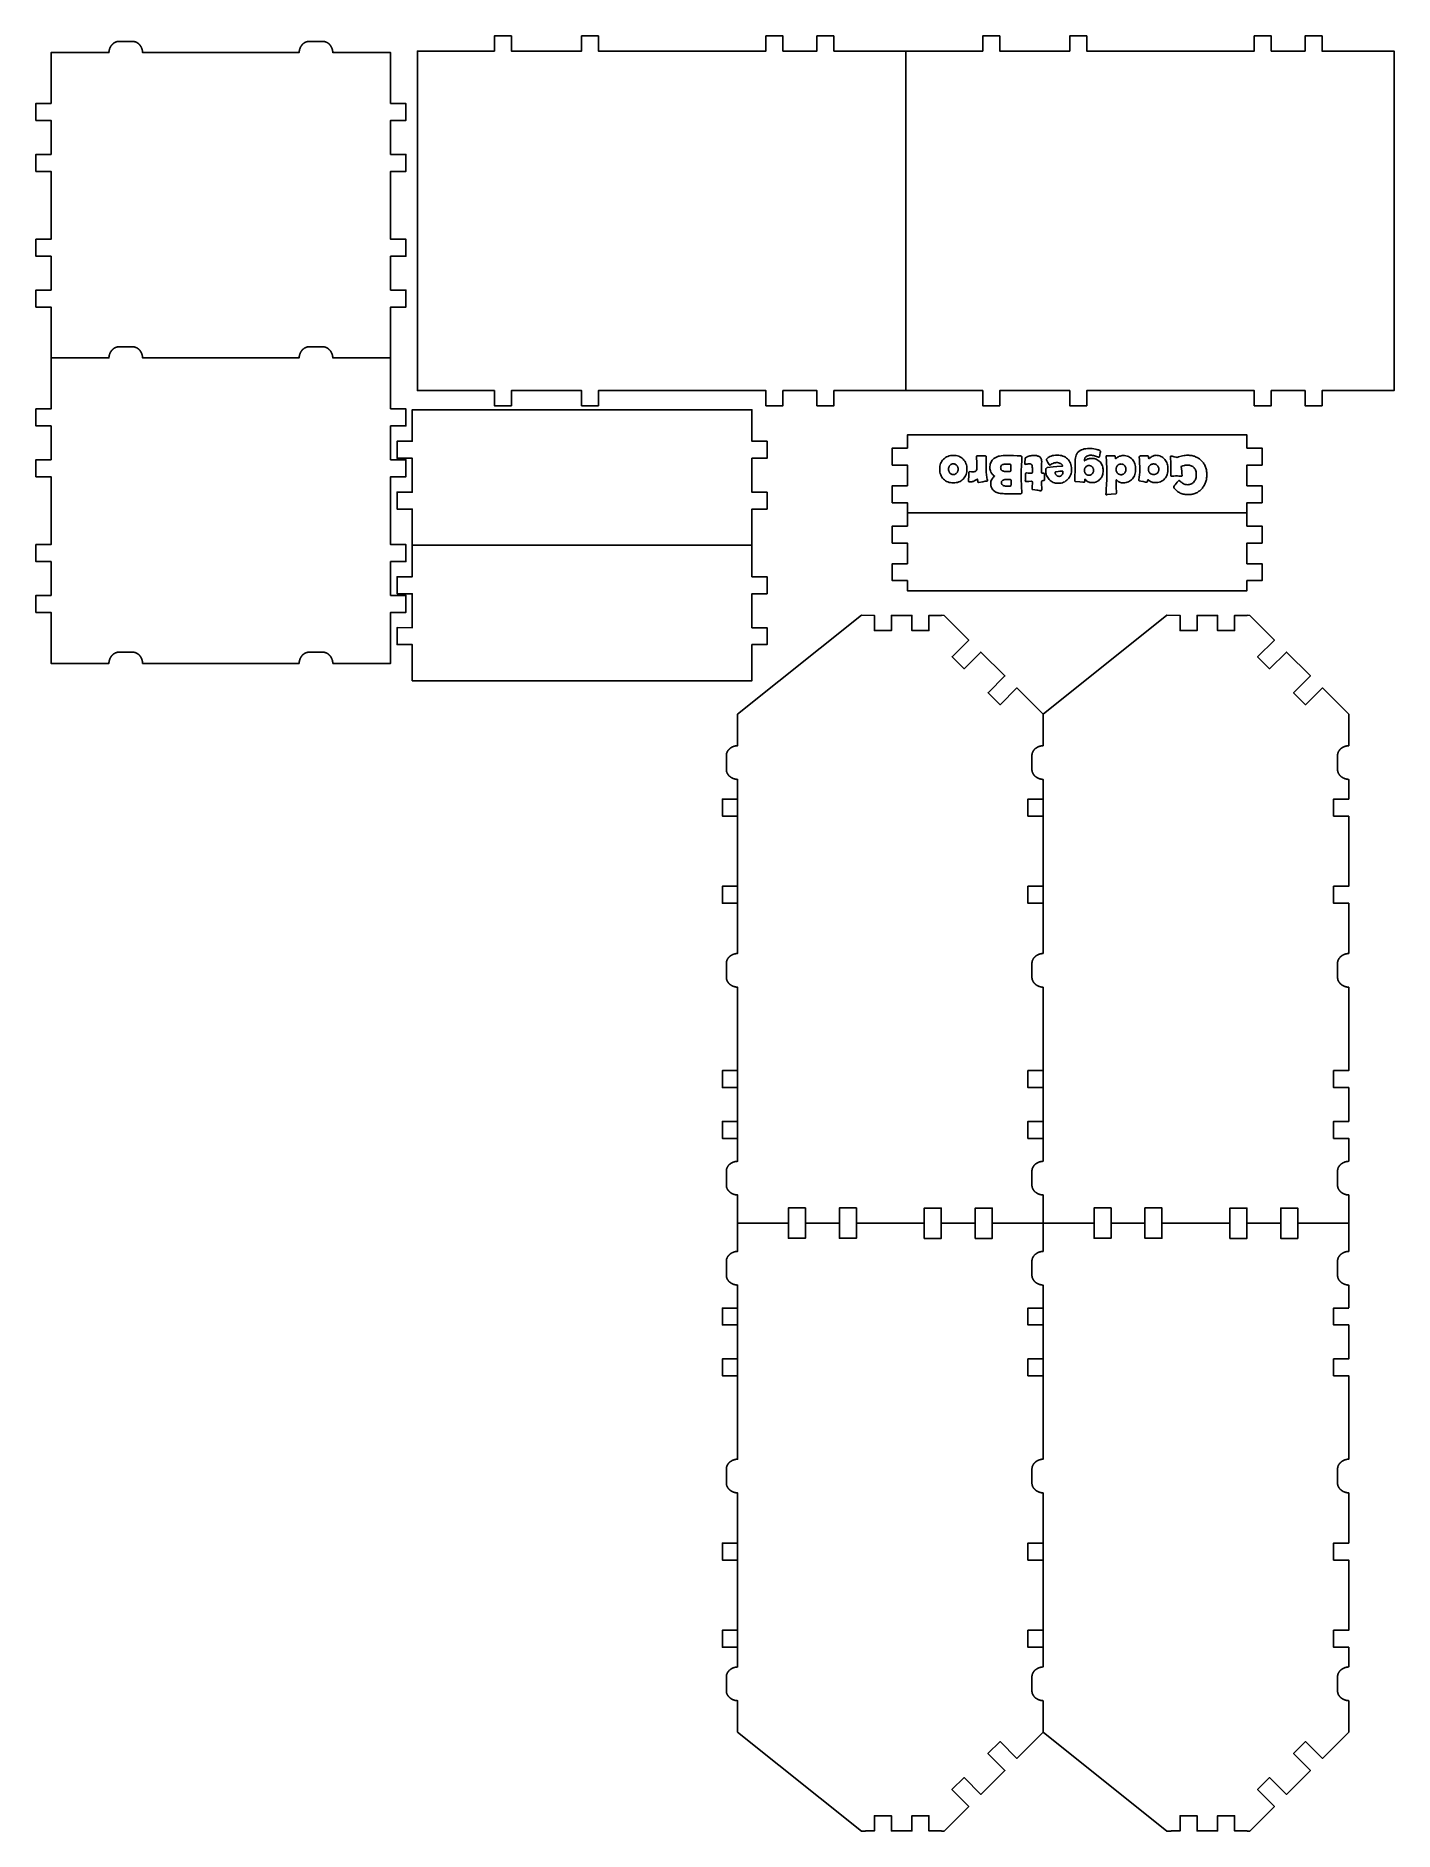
# Model space of a CAD drawing. Extents: x 0 to 268, y 0 to 354.
import ezdxf

# ---------------------------------------------------------------- set-up
doc = ezdxf.new("R2010")
doc.units = 0
doc.layers.get('DEFPOINTS').update_dxf_attribs({"color": 18, "linetype": 'CONTINUOUS'})

msp = doc.modelspace()

# ---------------------------------------------------------------- linework, layer by layer
at = {"layer": 'DEFPOINTS'}
for points in [[(15.09, 352.69), (15.08, 352.68), (15.08, 352.67), (15.07, 352.66), (15.06, 352.65), (15.05, 352.65), (15.04, 352.64), (15.03, 352.63), (15.02, 352.62), (15.02, 352.61), (15.01, 352.6), (15, 352.59), (14.99, 352.58), (14.98, 352.57), (14.98, 352.56), (14.97, 352.55), (14.96, 352.54), (14.95, 352.53), (14.94, 352.52), (14.94, 352.51), (14.93, 352.5), (14.92, 352.49), (14.91, 352.48), (14.9, 352.47), (14.9, 352.46), (14.89, 352.45), (14.88, 352.44), (14.87, 352.43), (14.87, 352.42), (14.86, 352.41), (14.85, 352.4), (14.84, 352.39), (14.84, 352.38), (14.83, 352.37), (14.82, 352.36), (14.82, 352.35), (14.81, 352.34), (14.8, 352.33), (14.8, 352.32), (14.79, 352.3), (14.78, 352.29), (14.77, 352.28), (14.77, 352.27), (14.76, 352.26), (14.76, 352.25), (14.75, 352.24), (14.74, 352.23), (14.74, 352.22), (14.73, 352.2), (14.72, 352.19), (14.72, 352.18), (14.71, 352.17), (14.7, 352.16), (14.7, 352.15), (14.69, 352.14), (14.69, 352.12), (14.68, 352.11), (14.67, 352.1), (14.67, 352.09), (14.66, 352.08), (14.66, 352.07), (14.65, 352.05), (14.65, 352.04), (14.64, 352.03), (14.63, 352.02), (14.63, 352.01), (14.62, 351.99), (14.62, 351.98), (14.61, 351.97), (14.61, 351.96), (14.6, 351.94), (14.6, 351.93), (14.59, 351.92), (14.59, 351.91), (14.58, 351.9), (14.58, 351.88), (14.57, 351.87), (14.57, 351.86), (14.56, 351.84), (14.56, 351.83), (14.55, 351.82), (14.55, 351.81), (14.55, 351.79), (14.54, 351.78), (14.54, 351.77), (14.53, 351.76), (14.53, 351.74), (14.52, 351.73), (14.52, 351.72), (14.52, 351.7), (14.51, 351.69), (14.51, 351.68), (14.5, 351.66), (14.5, 351.65), (14.5, 351.64), (14.49, 351.63), (14.49, 351.61), (14.49, 351.6), (14.48, 351.59), (14.48, 351.57), (14.48, 351.56), (14.47, 351.55), (14.47, 351.53), (14.47, 351.52), (14.46, 351.5), (14.46, 351.49), (14.46, 351.48), (14.46, 351.46), (14.45, 351.45), (14.45, 351.44), (14.45, 351.42), (14.45, 351.41), (14.44, 351.4), (14.44, 351.38), (14.44, 351.37), (14.44, 351.35), (14.43, 351.34), (14.43, 351.33), (14.43, 351.31), (14.43, 351.3), (14.43, 351.28), (14.42, 351.27), (14.42, 351.26), (14.42, 351.24), (14.42, 351.23), (14.42, 351.21), (14.42, 351.2), (14.41, 351.19), (14.41, 351.17), (14.41, 351.16), (14.41, 351.14), (14.41, 351.13), (14.41, 351.11), (14.41, 351.1), (14.41, 351.09), (14.4, 351.07), (14.4, 351.06), (14.4, 351.04), (3, 351.04), (3, 341), (0, 341), (0, 337.65), (3, 337.65), (3, 330.95), (0, 330.95), (0, 327.6), (3, 327.6), (3, 314.21), (0, 314.22), (0, 310.86), (3, 310.86), (3, 304.17), (0, 304.17), (0, 300.82), (3, 300.82), (3, 290.77)], [(14.91, 352.48), (14.92, 352.49), (14.93, 352.5), (14.94, 352.51), (14.94, 352.52), (14.95, 352.53), (14.96, 352.54), (14.97, 352.55), (14.98, 352.56), (14.98, 352.57), (14.99, 352.58), (15, 352.59), (15.01, 352.6), (15.02, 352.61), (15.02, 352.62), (15.03, 352.63), (15.04, 352.64), (15.05, 352.65), (15.06, 352.65), (15.07, 352.66), (15.08, 352.67), (15.08, 352.68), (15.09, 352.69), (15.1, 352.7), (15.11, 352.71), (15.12, 352.72), (15.13, 352.73), (15.14, 352.73), (15.15, 352.74), (15.16, 352.75), (15.16, 352.76), (15.17, 352.77), (15.18, 352.78), (15.19, 352.78), (15.2, 352.79), (15.21, 352.8), (15.22, 352.81), (15.23, 352.82), (15.24, 352.82), (15.25, 352.83), (15.26, 352.84), (15.27, 352.85), (15.28, 352.85), (15.29, 352.86), (15.3, 352.87), (15.3, 352.88), (15.31, 352.88), (15.32, 352.89), (15.33, 352.9), (15.34, 352.91), (15.35, 352.91), (15.36, 352.92), (15.37, 352.93), (15.38, 352.93), (15.39, 352.94), (15.4, 352.95), (15.41, 352.95), (15.42, 352.96), (15.43, 352.97), (15.44, 352.97), (15.45, 352.98), (15.46, 352.99), (15.47, 352.99), (15.49, 353), (15.5, 353.01), (15.51, 353.01), (15.52, 353.02), (15.53, 353.02), (15.54, 353.03), (15.55, 353.04), (15.56, 353.04), (15.57, 353.05), (15.58, 353.05), (15.59, 353.06), (15.6, 353.06), (15.61, 353.07), (15.62, 353.07), (15.63, 353.08), (15.64, 353.08), (15.66, 353.09), (15.67, 353.09), (15.68, 353.1), (15.69, 353.1), (15.7, 353.11), (15.71, 353.11), (15.72, 353.12), (15.73, 353.12), (15.74, 353.13), (15.75, 353.13), (15.77, 353.14), (15.78, 353.14), (15.79, 353.14), (15.8, 353.15), (15.81, 353.15), (15.82, 353.16), (15.83, 353.16), (15.84, 353.16), (15.86, 353.17), (15.87, 353.17), (15.88, 353.18), (15.89, 353.18), (15.9, 353.18), (15.91, 353.19), (15.92, 353.19), (15.94, 353.19), (15.95, 353.19), (15.96, 353.2), (15.97, 353.2), (15.98, 353.2), (15.99, 353.21), (16.01, 353.21), (16.02, 353.21), (16.03, 353.21), (16.04, 353.22), (16.05, 353.22), (16.07, 353.22), (16.08, 353.22), (16.09, 353.23), (16.1, 353.23), (16.11, 353.23), (16.13, 353.23), (16.14, 353.23), (16.15, 353.23), (16.16, 353.24), (16.17, 353.24), (16.19, 353.24), (16.2, 353.24), (16.21, 353.24), (16.22, 353.24), (16.23, 353.24), (16.25, 353.25), (16.26, 353.25), (16.27, 353.25), (16.28, 353.25), (16.3, 353.25), (16.31, 353.25), (16.32, 353.25), (16.33, 353.25), (16.35, 353.25), (16.36, 353.25), (16.37, 353.25), (16.38, 353.25), (19.08, 353.25), (19.09, 353.25), (19.1, 353.25), (19.11, 353.25), (19.13, 353.25), (19.14, 353.25), (19.15, 353.25), (19.16, 353.25), (19.18, 353.25), (19.19, 353.25), (19.2, 353.25), (19.21, 353.25), (19.22, 353.24), (19.24, 353.24), (19.25, 353.24), (19.26, 353.24), (19.27, 353.24), (19.29, 353.24), (19.3, 353.24), (19.31, 353.23), (19.32, 353.23), (19.33, 353.23), (19.35, 353.23), (19.36, 353.23), (19.37, 353.23), (19.38, 353.22), (19.39, 353.22), (19.41, 353.22), (19.42, 353.22), (19.43, 353.21), (19.44, 353.21), (19.45, 353.21), (19.46, 353.21), (19.48, 353.2), (19.49, 353.2), (19.5, 353.2), (19.51, 353.19), (19.52, 353.19), (19.53, 353.19), (19.55, 353.19), (19.56, 353.18), (19.57, 353.18), (19.58, 353.18), (19.59, 353.17), (19.6, 353.17), (19.61, 353.16), (19.63, 353.16), (19.64, 353.16), (19.65, 353.15), (19.66, 353.15), (19.67, 353.14), (19.68, 353.14), (19.69, 353.14), (19.7, 353.13), (19.72, 353.13), (19.73, 353.12), (19.74, 353.12), (19.75, 353.11), (19.76, 353.11), (19.77, 353.1), (19.78, 353.1), (19.79, 353.09), (19.8, 353.09), (19.81, 353.08), (19.83, 353.08), (19.84, 353.07), (19.85, 353.07), (19.86, 353.06), (19.87, 353.06), (19.88, 353.05), (19.89, 353.05), (19.9, 353.04), (19.91, 353.04), (19.92, 353.03), (19.93, 353.02), (19.94, 353.02), (19.95, 353.01), (19.96, 353.01), (19.97, 353), (19.98, 352.99), (19.99, 352.99), (20, 352.98), (20.02, 352.97), (20.03, 352.97), (20.04, 352.96), (20.05, 352.95), (20.06, 352.95), (20.07, 352.94), (20.08, 352.93), (20.09, 352.93), (20.1, 352.92), (20.11, 352.91), (20.12, 352.91), (20.13, 352.9), (20.13, 352.89), (20.14, 352.88), (20.15, 352.88), (20.16, 352.87), (20.17, 352.86), (20.18, 352.85), (20.19, 352.85), (20.2, 352.84), (20.21, 352.83), (20.22, 352.82), (20.23, 352.82), (20.24, 352.81), (20.25, 352.8), (20.26, 352.79), (20.27, 352.78), (20.28, 352.78), (20.29, 352.77), (20.29, 352.76), (20.3, 352.75), (20.31, 352.74), (20.32, 352.73), (20.33, 352.73), (20.34, 352.72), (20.35, 352.71), (20.36, 352.7), (20.37, 352.69), (20.37, 352.68), (20.38, 352.67), (20.39, 352.66), (20.4, 352.65), (20.41, 352.65), (20.42, 352.64), (20.43, 352.63), (20.43, 352.62), (20.44, 352.61), (20.45, 352.6), (20.46, 352.59), (20.47, 352.58), (20.48, 352.57), (20.48, 352.56), (20.49, 352.55), (20.5, 352.54), (20.51, 352.53), (20.52, 352.52), (20.52, 352.51), (20.53, 352.5), (20.54, 352.49), (20.55, 352.48), (20.55, 352.47), (20.56, 352.46), (20.57, 352.45), (20.58, 352.44), (20.58, 352.43), (20.59, 352.42), (20.6, 352.41), (20.61, 352.4), (20.61, 352.39), (20.62, 352.38), (20.63, 352.37), (20.64, 352.36), (20.64, 352.35), (20.65, 352.34), (20.66, 352.33), (20.66, 352.32), (20.67, 352.3), (20.68, 352.29), (20.68, 352.28), (20.69, 352.27), (20.7, 352.26), (20.7, 352.25), (20.71, 352.24), (20.72, 352.23), (20.72, 352.22), (20.73, 352.2), (20.74, 352.19), (20.74, 352.18), (20.75, 352.17), (20.76, 352.16), (20.76, 352.15), (20.77, 352.14), (20.77, 352.12), (20.78, 352.11), (20.79, 352.1), (20.79, 352.09), (20.8, 352.08), (20.8, 352.07), (20.81, 352.05), (20.81, 352.04), (20.82, 352.03), (20.82, 352.02), (20.83, 352.01), (20.84, 351.99), (20.84, 351.98), (20.85, 351.97), (20.85, 351.96), (20.86, 351.94), (20.86, 351.93), (20.87, 351.92), (20.87, 351.91), (20.88, 351.9), (20.88, 351.88), (20.89, 351.87), (20.89, 351.86), (20.9, 351.84), (20.9, 351.83), (20.9, 351.82), (20.91, 351.81), (20.91, 351.79), (20.92, 351.78), (20.92, 351.77), (20.93, 351.76), (20.93, 351.74), (20.93, 351.73), (20.94, 351.72), (20.94, 351.7), (20.95, 351.69), (20.95, 351.68), (20.95, 351.66), (20.96, 351.65), (20.96, 351.64), (20.97, 351.63), (20.97, 351.61), (20.97, 351.6), (20.98, 351.59), (20.98, 351.57), (20.98, 351.56), (20.99, 351.55), (20.99, 351.53), (20.99, 351.52), (20.99, 351.5), (21, 351.49), (21, 351.48), (21, 351.46), (21.01, 351.45), (21.01, 351.44), (21.01, 351.42), (21.01, 351.41), (21.02, 351.4), (21.02, 351.38), (21.02, 351.37), (21.02, 351.35), (21.03, 351.34), (21.03, 351.33), (21.03, 351.31), (21.03, 351.3), (21.03, 351.28), (21.04, 351.27), (21.04, 351.26), (21.04, 351.24), (21.04, 351.23), (21.04, 351.21), (21.04, 351.2), (21.05, 351.19), (21.05, 351.17), (21.05, 351.16), (21.05, 351.14), (21.05, 351.13), (21.05, 351.11), (21.05, 351.1), (21.05, 351.09), (21.05, 351.07), (21.06, 351.06), (21.06, 351.04), (51.93, 351.04), (51.93, 351.06), (51.93, 351.07), (51.93, 351.09), (51.94, 351.1), (51.94, 351.11), (51.94, 351.13), (51.94, 351.14), (51.94, 351.16), (51.94, 351.17), (51.94, 351.19), (51.94, 351.2), (51.95, 351.21), (51.95, 351.23), (51.95, 351.24), (51.95, 351.26), (51.95, 351.27), (51.95, 351.28), (51.96, 351.3), (51.96, 351.31), (51.96, 351.33), (51.96, 351.34), (51.96, 351.35), (51.97, 351.37), (51.97, 351.38), (51.97, 351.4), (51.97, 351.41), (51.98, 351.42), (51.98, 351.44), (51.98, 351.45), (51.98, 351.46), (51.99, 351.48), (51.99, 351.49), (51.99, 351.5), (52, 351.52), (52, 351.53), (52, 351.55), (52.01, 351.56), (52.01, 351.57), (52.01, 351.59), (52.02, 351.6), (52.02, 351.61), (52.02, 351.63), (52.03, 351.64), (52.03, 351.65), (52.03, 351.66), (52.04, 351.68), (52.04, 351.69), (52.05, 351.7), (52.05, 351.72), (52.05, 351.73), (52.06, 351.74), (52.06, 351.76), (52.07, 351.77), (52.07, 351.78), (52.07, 351.79), (52.08, 351.81), (52.08, 351.82), (52.09, 351.83), (52.09, 351.84), (52.1, 351.86), (52.1, 351.87), (52.11, 351.88), (52.11, 351.9), (52.12, 351.91), (52.12, 351.92), (52.13, 351.93), (52.13, 351.94), (52.14, 351.96), (52.14, 351.97), (52.15, 351.98), (52.15, 351.99), (52.16, 352.01), (52.16, 352.02), (52.17, 352.03), (52.17, 352.04), (52.18, 352.05), (52.19, 352.07), (52.19, 352.08), (52.2, 352.09), (52.2, 352.1), (52.21, 352.11), (52.22, 352.12), (52.22, 352.14), (52.23, 352.15), (52.23, 352.16), (52.24, 352.17), (52.25, 352.18), (52.25, 352.19), (52.26, 352.2), (52.26, 352.22), (52.27, 352.23), (52.28, 352.24), (52.28, 352.25), (52.29, 352.26), (52.3, 352.27), (52.3, 352.28), (52.31, 352.29), (52.32, 352.3), (52.32, 352.32), (52.33, 352.33), (52.34, 352.34), (52.35, 352.35), (52.35, 352.36), (52.36, 352.37), (52.37, 352.38), (52.37, 352.39), (52.38, 352.4), (52.39, 352.41), (52.4, 352.42), (52.4, 352.43), (52.41, 352.44), (52.42, 352.45), (52.43, 352.46), (52.43, 352.47), (52.44, 352.48), (52.45, 352.49), (52.46, 352.5), (52.46, 352.51), (52.47, 352.52), (52.48, 352.53), (52.49, 352.54), (52.5, 352.55), (52.5, 352.56), (52.51, 352.57), (52.52, 352.58), (52.53, 352.59), (52.54, 352.6), (52.55, 352.61), (52.55, 352.62), (52.56, 352.63), (52.57, 352.64), (52.58, 352.65), (52.59, 352.65), (52.6, 352.66), (52.6, 352.67), (52.61, 352.68), (52.62, 352.69), (52.63, 352.7), (52.64, 352.71), (52.65, 352.72), (52.66, 352.73), (52.67, 352.73), (52.68, 352.74), (52.68, 352.75), (52.69, 352.76), (52.7, 352.77), (52.71, 352.78), (52.72, 352.78), (52.73, 352.79), (52.74, 352.8), (52.75, 352.81), (52.76, 352.82), (52.77, 352.82), (52.78, 352.83), (52.79, 352.84), (52.8, 352.85), (52.81, 352.85), (52.81, 352.86), (52.82, 352.87), (52.83, 352.88), (52.84, 352.88), (52.85, 352.89), (52.86, 352.9), (52.87, 352.91), (52.88, 352.91), (52.89, 352.92), (52.9, 352.93), (52.91, 352.93), (52.92, 352.94), (52.93, 352.95), (52.94, 352.95), (52.95, 352.96), (52.96, 352.97), (52.97, 352.97), (52.98, 352.98), (52.99, 352.99), (53, 352.99), (53.01, 353), (53.02, 353.01), (53.04, 353.01), (53.05, 353.02), (53.06, 353.02), (53.07, 353.03), (53.08, 353.04), (53.09, 353.04), (53.1, 353.05), (53.11, 353.05), (53.12, 353.06), (53.13, 353.06), (53.14, 353.07), (53.15, 353.07), (53.16, 353.08), (53.17, 353.08), (53.18, 353.09), (53.2, 353.09), (53.21, 353.1), (53.22, 353.1), (53.23, 353.11), (53.24, 353.11), (53.25, 353.12), (53.26, 353.12), (53.27, 353.13), (53.28, 353.13), (53.29, 353.14), (53.31, 353.14), (53.32, 353.14), (53.33, 353.15), (53.34, 353.15), (53.35, 353.16), (53.36, 353.16), (53.37, 353.16), (53.39, 353.17), (53.4, 353.17), (53.41, 353.18), (53.42, 353.18), (53.43, 353.18), (53.44, 353.19), (53.45, 353.19), (53.47, 353.19), (53.48, 353.19), (53.49, 353.2), (53.5, 353.2), (53.51, 353.2), (53.52, 353.21), (53.54, 353.21), (53.55, 353.21), (53.56, 353.21), (53.57, 353.22), (53.58, 353.22), (53.6, 353.22), (53.61, 353.22), (53.62, 353.23), (53.63, 353.23), (53.64, 353.23), (53.65, 353.23), (53.67, 353.23), (53.68, 353.23), (53.69, 353.24), (53.7, 353.24), (53.72, 353.24), (53.73, 353.24), (53.74, 353.24), (53.75, 353.24), (53.76, 353.24), (53.78, 353.25), (53.79, 353.25), (53.8, 353.25), (53.81, 353.25), (53.83, 353.25), (53.84, 353.25), (53.85, 353.25), (53.86, 353.25), (53.87, 353.25), (53.89, 353.25), (53.9, 353.25), (53.91, 353.25), (56.61, 353.25), (56.62, 353.25), (56.63, 353.25), (56.64, 353.25), (56.66, 353.25), (56.67, 353.25), (56.68, 353.25), (56.69, 353.25), (56.7, 353.25), (56.72, 353.25), (56.73, 353.25), (56.74, 353.25), (56.75, 353.24), (56.77, 353.24), (56.78, 353.24), (56.79, 353.24), (56.8, 353.24), (56.81, 353.24), (56.83, 353.24), (56.84, 353.23), (56.85, 353.23), (56.86, 353.23), (56.87, 353.23), (56.89, 353.23), (56.9, 353.23), (56.91, 353.22), (56.92, 353.22), (56.93, 353.22), (56.95, 353.22), (56.96, 353.21), (56.97, 353.21), (56.98, 353.21), (56.99, 353.21), (57.01, 353.2), (57.02, 353.2), (57.03, 353.2), (57.04, 353.19), (57.05, 353.19), (57.06, 353.19), (57.07, 353.19), (57.09, 353.18), (57.1, 353.18), (57.11, 353.18), (57.12, 353.17), (57.13, 353.17), (57.14, 353.16), (57.16, 353.16), (57.17, 353.16), (57.18, 353.15), (57.19, 353.15), (57.2, 353.14), (57.21, 353.14), (57.22, 353.14), (57.23, 353.13), (57.25, 353.13), (57.26, 353.12), (57.27, 353.12), (57.28, 353.11), (57.29, 353.11), (57.3, 353.1), (57.31, 353.1), (57.32, 353.09), (57.33, 353.09), (57.34, 353.08), (57.35, 353.08), (57.37, 353.07), (57.38, 353.07), (57.39, 353.06), (57.4, 353.06), (57.41, 353.05), (57.42, 353.05), (57.43, 353.04), (57.44, 353.04), (57.45, 353.03), (57.46, 353.02), (57.47, 353.02), (57.48, 353.01), (57.49, 353.01), (57.5, 353), (57.51, 352.99), (57.52, 352.99), (57.53, 352.98), (57.54, 352.97), (57.55, 352.97), (57.56, 352.96), (57.57, 352.95), (57.58, 352.95), (57.59, 352.94), (57.6, 352.93), (57.61, 352.93), (57.62, 352.92), (57.63, 352.91), (57.64, 352.91), (57.65, 352.9), (57.66, 352.89), (57.67, 352.88), (57.68, 352.88), (57.69, 352.87), (57.7, 352.86), (57.71, 352.85), (57.72, 352.85), (57.73, 352.84), (57.74, 352.83), (57.75, 352.82), (57.76, 352.82), (57.77, 352.81), (57.78, 352.8), (57.79, 352.79), (57.8, 352.78), (57.81, 352.78), (57.82, 352.77), (57.82, 352.76), (57.83, 352.75), (57.84, 352.74), (57.85, 352.73), (57.86, 352.73), (57.87, 352.72), (57.88, 352.71), (57.89, 352.7), (57.9, 352.69), (57.9, 352.68), (57.91, 352.67), (57.92, 352.66), (57.93, 352.65), (57.94, 352.65), (57.95, 352.64), (57.96, 352.63), (57.96, 352.62), (57.97, 352.61), (57.98, 352.6), (57.99, 352.59), (58, 352.58), (58, 352.57), (58.01, 352.56), (58.02, 352.55), (58.03, 352.54), (58.04, 352.53), (58.04, 352.52), (58.05, 352.51), (58.06, 352.5), (58.07, 352.49), (58.08, 352.48), (58.08, 352.47), (58.09, 352.46), (58.1, 352.45), (58.11, 352.44), (58.11, 352.43), (58.12, 352.42), (58.13, 352.41), (58.14, 352.4), (58.14, 352.39), (58.15, 352.38), (58.16, 352.37), (58.16, 352.36), (58.17, 352.35), (58.18, 352.34), (58.19, 352.33), (58.19, 352.32), (58.2, 352.3), (58.21, 352.29), (58.21, 352.28), (58.22, 352.27), (58.23, 352.26), (58.23, 352.25), (58.24, 352.24), (58.25, 352.23), (58.25, 352.22), (58.26, 352.2), (58.27, 352.19), (58.27, 352.18), (58.28, 352.17), (58.28, 352.16), (58.29, 352.15), (58.3, 352.14), (58.3, 352.12), (58.31, 352.11), (58.31, 352.1), (58.32, 352.09), (58.33, 352.08), (58.33, 352.07), (58.34, 352.05), (58.34, 352.04), (58.35, 352.03), (58.35, 352.02), (58.36, 352.01), (58.36, 351.99), (58.37, 351.98), (58.38, 351.97), (58.38, 351.96), (58.39, 351.94), (58.39, 351.93), (58.4, 351.92), (58.4, 351.91), (58.41, 351.9), (58.41, 351.88), (58.42, 351.87), (58.42, 351.86), (58.42, 351.84), (58.43, 351.83), (58.43, 351.82), (58.44, 351.81), (58.44, 351.79), (58.45, 351.78), (58.45, 351.77), (58.46, 351.76), (58.46, 351.74), (58.46, 351.73), (58.47, 351.72), (58.47, 351.7), (58.48, 351.69), (58.48, 351.68), (58.48, 351.66), (58.49, 351.65), (58.49, 351.64), (58.49, 351.63), (58.5, 351.61), (58.5, 351.6), (58.5, 351.59), (58.51, 351.57), (58.51, 351.56), (58.51, 351.55), (58.52, 351.53), (58.52, 351.52), (58.52, 351.5), (58.53, 351.49), (58.53, 351.48), (58.53, 351.46), (58.54, 351.45), (58.54, 351.44), (58.54, 351.42), (58.54, 351.41), (58.55, 351.4), (58.55, 351.38), (58.55, 351.37), (58.55, 351.35), (58.55, 351.34), (58.56, 351.33), (58.56, 351.31), (58.56, 351.3), (58.56, 351.28), (58.56, 351.27), (58.57, 351.26), (58.57, 351.24), (58.57, 351.23), (58.57, 351.21), (58.57, 351.2), (58.57, 351.19), (58.58, 351.17), (58.58, 351.16), (58.58, 351.14), (58.58, 351.13), (58.58, 351.11), (58.58, 351.1), (58.58, 351.09), (58.58, 351.07), (58.58, 351.06), (58.59, 351.04)], [(51.93, 351.04), (51.93, 351.06), (51.93, 351.07), (51.93, 351.09), (51.94, 351.1), (51.94, 351.11), (51.94, 351.13), (51.94, 351.14), (51.94, 351.16), (51.94, 351.17), (51.94, 351.19), (51.94, 351.2), (51.95, 351.21), (51.95, 351.23), (51.95, 351.24), (51.95, 351.26), (51.95, 351.27), (51.95, 351.28), (51.96, 351.3), (51.96, 351.31), (51.96, 351.33), (51.96, 351.34), (51.96, 351.35), (51.97, 351.37), (51.97, 351.38), (51.97, 351.4), (51.97, 351.41), (51.98, 351.42), (51.98, 351.44), (51.98, 351.45), (51.98, 351.46), (51.99, 351.48), (51.99, 351.49), (51.99, 351.5), (52, 351.52), (52, 351.53), (52, 351.55), (52.01, 351.56), (52.01, 351.57), (52.01, 351.59), (52.02, 351.6), (52.02, 351.61), (52.02, 351.63), (52.03, 351.64), (52.03, 351.65), (52.03, 351.66), (52.04, 351.68), (52.04, 351.69), (52.05, 351.7), (52.05, 351.72), (52.05, 351.73), (52.06, 351.74), (52.06, 351.76), (52.07, 351.77), (52.07, 351.78), (52.07, 351.79), (52.08, 351.81), (52.08, 351.82), (52.09, 351.83), (52.09, 351.84), (52.1, 351.86), (52.1, 351.87), (52.11, 351.88), (52.11, 351.9), (52.12, 351.91), (52.12, 351.92), (52.13, 351.93), (52.13, 351.94), (52.14, 351.96), (52.14, 351.97), (52.15, 351.98), (52.15, 351.99), (52.16, 352.01), (52.16, 352.02), (52.17, 352.03), (52.17, 352.04), (52.18, 352.05), (52.19, 352.07), (52.19, 352.08), (52.2, 352.09), (52.2, 352.1), (52.21, 352.11), (52.22, 352.12), (52.22, 352.14), (52.23, 352.15), (52.23, 352.16), (52.24, 352.17), (52.25, 352.18), (52.25, 352.19), (52.26, 352.2), (52.26, 352.22), (52.27, 352.23), (52.28, 352.24), (52.28, 352.25), (52.29, 352.26), (52.3, 352.27), (52.3, 352.28), (52.31, 352.29), (52.32, 352.3), (52.32, 352.32), (52.33, 352.33), (52.34, 352.34), (52.35, 352.35), (52.35, 352.36), (52.36, 352.37), (52.37, 352.38), (52.37, 352.39), (52.38, 352.4), (52.39, 352.41), (52.4, 352.42), (52.4, 352.43), (52.41, 352.44), (52.42, 352.45), (52.43, 352.46), (52.43, 352.47), (52.44, 352.48), (52.45, 352.49), (52.46, 352.5), (52.46, 352.51), (52.47, 352.52), (52.48, 352.53), (52.49, 352.54), (52.5, 352.55), (52.5, 352.56), (52.51, 352.57), (52.52, 352.58), (52.53, 352.59), (52.54, 352.6), (52.55, 352.61), (52.55, 352.62), (52.56, 352.63), (52.57, 352.64), (52.58, 352.65), (52.59, 352.65), (52.6, 352.66), (52.6, 352.67), (52.61, 352.68), (52.62, 352.69), (52.63, 352.7), (52.64, 352.71), (52.65, 352.72), (52.66, 352.73), (52.67, 352.73), (52.68, 352.74), (52.68, 352.75), (52.69, 352.76), (52.7, 352.77), (52.71, 352.78), (52.72, 352.78), (52.73, 352.79), (52.74, 352.8), (52.75, 352.81), (52.76, 352.82), (52.77, 352.82), (52.78, 352.83), (52.79, 352.84), (52.8, 352.85), (52.81, 352.85), (52.81, 352.86), (52.82, 352.87), (52.83, 352.88), (52.84, 352.88), (52.85, 352.89), (52.86, 352.9), (52.87, 352.91), (52.88, 352.91), (52.89, 352.92), (52.9, 352.93), (52.91, 352.93), (52.92, 352.94), (52.93, 352.95), (52.94, 352.95), (52.95, 352.96), (52.96, 352.97), (52.97, 352.97), (52.98, 352.98), (52.99, 352.99), (53, 352.99), (53.01, 353), (53.02, 353.01), (53.04, 353.01), (53.05, 353.02), (53.06, 353.02), (53.07, 353.03), (53.08, 353.04), (53.09, 353.04), (53.1, 353.05), (53.11, 353.05), (53.12, 353.06), (53.13, 353.06), (53.14, 353.07), (53.15, 353.07), (53.16, 353.08), (53.17, 353.08), (53.18, 353.09), (53.2, 353.09), (53.21, 353.1), (53.22, 353.1), (53.23, 353.11), (53.24, 353.11), (53.25, 353.12), (53.26, 353.12), (53.27, 353.13), (53.28, 353.13), (53.29, 353.14), (53.31, 353.14), (53.32, 353.14), (53.33, 353.15), (53.34, 353.15), (53.35, 353.16), (53.36, 353.16), (53.37, 353.16), (53.39, 353.17), (53.4, 353.17), (53.41, 353.18), (53.42, 353.18), (53.43, 353.18), (53.44, 353.19), (53.45, 353.19), (53.47, 353.19), (53.48, 353.19), (53.49, 353.2), (53.5, 353.2), (53.51, 353.2), (53.52, 353.21), (53.54, 353.21), (53.55, 353.21), (53.56, 353.21), (53.57, 353.22), (53.58, 353.22), (53.6, 353.22), (53.61, 353.22), (53.62, 353.23), (53.63, 353.23), (53.64, 353.23), (53.65, 353.23), (53.67, 353.23), (53.68, 353.23), (53.69, 353.24), (53.7, 353.24), (53.72, 353.24), (53.73, 353.24), (53.74, 353.24), (53.75, 353.24), (53.76, 353.24), (53.78, 353.25), (53.79, 353.25), (53.8, 353.25), (53.81, 353.25), (53.83, 353.25), (53.84, 353.25), (53.85, 353.25), (53.86, 353.25), (53.87, 353.25), (53.89, 353.25), (53.9, 353.25), (53.91, 353.25), (56.61, 353.25), (56.62, 353.25), (56.63, 353.25), (56.64, 353.25), (56.66, 353.25), (56.67, 353.25), (56.68, 353.25), (56.69, 353.25), (56.7, 353.25), (56.72, 353.25), (56.73, 353.25), (56.74, 353.25), (56.75, 353.24), (56.77, 353.24), (56.78, 353.24), (56.79, 353.24), (56.8, 353.24), (56.81, 353.24), (56.83, 353.24), (56.84, 353.23), (56.85, 353.23), (56.86, 353.23), (56.87, 353.23), (56.89, 353.23), (56.9, 353.23), (56.91, 353.22), (56.92, 353.22), (56.93, 353.22), (56.95, 353.22), (56.96, 353.21), (56.97, 353.21), (56.98, 353.21), (56.99, 353.21), (57.01, 353.2), (57.02, 353.2), (57.03, 353.2), (57.04, 353.19), (57.05, 353.19), (57.06, 353.19), (57.07, 353.19), (57.09, 353.18), (57.1, 353.18), (57.11, 353.18), (57.12, 353.17), (57.13, 353.17), (57.14, 353.16), (57.16, 353.16), (57.17, 353.16), (57.18, 353.15), (57.19, 353.15), (57.2, 353.14), (57.21, 353.14), (57.22, 353.14), (57.23, 353.13), (57.25, 353.13), (57.26, 353.12), (57.27, 353.12), (57.28, 353.11), (57.29, 353.11), (57.3, 353.1), (57.31, 353.1), (57.32, 353.09), (57.33, 353.09), (57.34, 353.08), (57.35, 353.08), (57.37, 353.07), (57.38, 353.07), (57.39, 353.06), (57.4, 353.06), (57.41, 353.05), (57.42, 353.05), (57.43, 353.04), (57.44, 353.04), (57.45, 353.03), (57.46, 353.02), (57.47, 353.02), (57.48, 353.01), (57.49, 353.01), (57.5, 353), (57.51, 352.99), (57.52, 352.99), (57.53, 352.98), (57.54, 352.97), (57.55, 352.97), (57.56, 352.96), (57.57, 352.95), (57.58, 352.95), (57.59, 352.94), (57.6, 352.93), (57.61, 352.93), (57.62, 352.92), (57.63, 352.91), (57.64, 352.91), (57.65, 352.9), (57.66, 352.89), (57.67, 352.88), (57.68, 352.88), (57.69, 352.87), (57.7, 352.86), (57.71, 352.85), (57.72, 352.85), (57.73, 352.84), (57.74, 352.83), (57.75, 352.82), (57.76, 352.82), (57.77, 352.81), (57.78, 352.8), (57.79, 352.79), (57.8, 352.78), (57.81, 352.78), (57.82, 352.77), (57.82, 352.76), (57.83, 352.75), (57.84, 352.74), (57.85, 352.73), (57.86, 352.73), (57.87, 352.72), (57.88, 352.71), (57.89, 352.7), (57.9, 352.69), (57.9, 352.68), (57.91, 352.67), (57.92, 352.66), (57.93, 352.65), (57.94, 352.65), (57.95, 352.64), (57.96, 352.63), (57.96, 352.62), (57.97, 352.61), (57.98, 352.6), (57.99, 352.59), (58, 352.58), (58, 352.57), (58.01, 352.56), (58.02, 352.55), (58.03, 352.54), (58.04, 352.53), (58.04, 352.52), (58.05, 352.51), (58.06, 352.5), (58.07, 352.49), (58.08, 352.48), (58.08, 352.47), (58.09, 352.46), (58.1, 352.45), (58.11, 352.44), (58.11, 352.43), (58.12, 352.42), (58.13, 352.41), (58.14, 352.4), (58.14, 352.39), (58.15, 352.38), (58.16, 352.37), (58.16, 352.36), (58.17, 352.35), (58.18, 352.34), (58.19, 352.33), (58.19, 352.32), (58.2, 352.3), (58.21, 352.29), (58.21, 352.28), (58.22, 352.27), (58.23, 352.26), (58.23, 352.25), (58.24, 352.24), (58.25, 352.23), (58.25, 352.22), (58.26, 352.2), (58.27, 352.19), (58.27, 352.18), (58.28, 352.17), (58.28, 352.16), (58.29, 352.15), (58.3, 352.14), (58.3, 352.12), (58.31, 352.11), (58.31, 352.1), (58.32, 352.09), (58.33, 352.08), (58.33, 352.07), (58.34, 352.05), (58.34, 352.04), (58.35, 352.03), (58.35, 352.02), (58.36, 352.01), (58.36, 351.99), (58.37, 351.98), (58.38, 351.97), (58.38, 351.96), (58.39, 351.94), (58.39, 351.93), (58.4, 351.92), (58.4, 351.91), (58.41, 351.9), (58.41, 351.88), (58.42, 351.87), (58.42, 351.86), (58.42, 351.84), (58.43, 351.83), (58.43, 351.82), (58.44, 351.81), (58.44, 351.79), (58.45, 351.78), (58.45, 351.77), (58.46, 351.76), (58.46, 351.74), (58.46, 351.73), (58.47, 351.72), (58.47, 351.7), (58.48, 351.69), (58.48, 351.68), (58.48, 351.66), (58.49, 351.65), (58.49, 351.64), (58.49, 351.63), (58.5, 351.61), (58.5, 351.6), (58.5, 351.59), (58.51, 351.57), (58.51, 351.56), (58.51, 351.55), (58.52, 351.53), (58.52, 351.52), (58.52, 351.5), (58.53, 351.49), (58.53, 351.48), (58.53, 351.46), (58.54, 351.45), (58.54, 351.44), (58.54, 351.42), (58.54, 351.41), (58.55, 351.4), (58.55, 351.38), (58.55, 351.37), (58.55, 351.35), (58.55, 351.34), (58.56, 351.33), (58.56, 351.31), (58.56, 351.3), (58.56, 351.28), (58.56, 351.27), (58.57, 351.26), (58.57, 351.24), (58.57, 351.23), (58.57, 351.21), (58.57, 351.2), (58.57, 351.19), (58.58, 351.17), (58.58, 351.16), (58.58, 351.14), (58.58, 351.13), (58.58, 351.11), (58.58, 351.1), (58.58, 351.09), (58.58, 351.07), (58.58, 351.06), (58.59, 351.04), (69.99, 351.04), (69.99, 341), (72.99, 340.99), (72.99, 337.65), (69.99, 337.65), (69.99, 330.95), (72.99, 330.95), (72.99, 327.6), (69.99, 327.6), (69.99, 314.21), (72.99, 314.21), (72.99, 310.86), (69.99, 310.86), (69.99, 304.17), (72.99, 304.17), (72.99, 300.82), (69.99, 300.82), (69.99, 290.77)], [(171.64, 284.35), (157.44, 284.35), (157.44, 281.35), (154.09, 281.35), (154.09, 284.35), (147.39, 284.35), (147.39, 281.35), (144.04, 281.35), (144.04, 284.35), (111, 284.35), (111, 281.35), (107.65, 281.35), (107.65, 284.35), (93.82, 284.35), (93.82, 281.35), (90.47, 281.35), (90.47, 284.35), (75.29, 284.35), (75.29, 351.34), (90.47, 351.34), (90.47, 354.34), (93.82, 354.34), (93.82, 351.34), (107.65, 351.34), (107.65, 354.34), (110.99, 354.34), (110.99, 351.34), (144.04, 351.34), (144.04, 354.34), (147.39, 354.34), (147.39, 351.34), (154.09, 351.34), (154.09, 354.34), (157.43, 354.34), (157.43, 351.34)], [(171.64, 351.34), (157.41, 351.34)], [(253.78, 351.34), (253.78, 354.34), (250.43, 354.34), (250.43, 351.34), (243.73, 351.34), (243.73, 354.34), (240.39, 354.34), (240.39, 351.34), (207.34, 351.34), (207.34, 354.34), (203.99, 354.34), (203.99, 351.34), (190.16, 351.34), (190.16, 354.34), (186.82, 354.34), (186.82, 351.34), (171.64, 351.34), (171.64, 284.35), (186.82, 284.35), (186.82, 281.35), (190.16, 281.35), (190.16, 284.35), (203.99, 284.35), (203.99, 281.35), (207.34, 281.35), (207.34, 284.35), (240.39, 284.35), (240.39, 281.35), (243.74, 281.35), (243.74, 284.35), (250.43, 284.35), (250.43, 281.35), (253.78, 281.35), (253.78, 284.35), (267.98, 284.35), (267.98, 351.34), (253.75, 351.34)], [(141.26, 253.81), (141.26, 260.93), (144.26, 260.93), (144.26, 264.28), (141.26, 264.28), (141.26, 270.98), (144.26, 270.98), (144.26, 274.33), (141.26, 274.33), (141.26, 280.55), (74.27, 280.55), (74.27, 274.33), (71.27, 274.33), (71.27, 270.98), (74.27, 270.98), (74.27, 264.28), (71.27, 264.29), (71.27, 260.93), (74.27, 260.93), (74.27, 253.81)], [(238.94, 260.2), (238.94, 262.2), (241.94, 262.2), (241.94, 265.55), (238.94, 265.55), (238.94, 269.62), (241.94, 269.62), (241.94, 272.97), (238.94, 272.97), (238.94, 275.58), (171.95, 275.58), (171.95, 272.97), (168.95, 272.97), (168.95, 269.62), (171.95, 269.62), (171.95, 265.55), (168.95, 265.55), (168.95, 262.2), (171.95, 262.2), (171.95, 260.2)], [(138.44, 186.49), (138.44, 183.14), (135.44, 183.14), (135.44, 186.49), (138.44, 186.49), (138.44, 200.35), (138.44, 203.7), (138.44, 207.59), (138.42, 207.59), (138.41, 207.59), (138.39, 207.59), (138.38, 207.59), (138.36, 207.6), (138.35, 207.6), (138.34, 207.6), (138.32, 207.6), (138.31, 207.6), (138.29, 207.6), (138.28, 207.6), (138.26, 207.6), (138.25, 207.61), (138.24, 207.61), (138.22, 207.61), (138.21, 207.61), (138.19, 207.61), (138.18, 207.61), (138.17, 207.62), (138.15, 207.62), (138.14, 207.62), (138.12, 207.62), (138.11, 207.63), (138.1, 207.63), (138.08, 207.63), (138.07, 207.63), (138.05, 207.64), (138.04, 207.64), (138.03, 207.64), (138.01, 207.64), (138, 207.65), (137.99, 207.65), (137.97, 207.65), (137.96, 207.66), (137.95, 207.66), (137.93, 207.66), (137.92, 207.66), (137.91, 207.67), (137.89, 207.67), (137.88, 207.67), (137.87, 207.68), (137.85, 207.68), (137.84, 207.69), (137.83, 207.69), (137.81, 207.69), (137.8, 207.7), (137.79, 207.7), (137.77, 207.7), (137.76, 207.71), (137.75, 207.71), (137.73, 207.72), (137.72, 207.72), (137.71, 207.73), (137.7, 207.73), (137.68, 207.73), (137.67, 207.74), (137.66, 207.74), (137.65, 207.75), (137.63, 207.75), (137.62, 207.76), (137.61, 207.76), (137.59, 207.77), (137.58, 207.77), (137.57, 207.78), (137.56, 207.78), (137.55, 207.79), (137.53, 207.79), (137.52, 207.8), (137.51, 207.8), (137.5, 207.81), (137.48, 207.81), (137.47, 207.82), (137.46, 207.82), (137.45, 207.83), (137.44, 207.83), (137.42, 207.84), (137.41, 207.85), (137.4, 207.85), (137.39, 207.86), (137.38, 207.86), (137.36, 207.87), (137.35, 207.88), (137.34, 207.88), (137.33, 207.89), (137.32, 207.89), (137.31, 207.9), (137.3, 207.91), (137.28, 207.91), (137.27, 207.92), (137.26, 207.92), (137.25, 207.93), (137.24, 207.94), (137.23, 207.94), (137.22, 207.95), (137.21, 207.96), (137.19, 207.96), (137.18, 207.97), (137.17, 207.98), (137.16, 207.99), (137.15, 207.99), (137.14, 208), (137.13, 208.01), (137.12, 208.01), (137.11, 208.02), (137.1, 208.03), (137.09, 208.03), (137.08, 208.04), (137.07, 208.05), (137.06, 208.06), (137.04, 208.06), (137.03, 208.07), (137.02, 208.08), (137.01, 208.09), (137, 208.09), (136.99, 208.1), (136.98, 208.11), (136.97, 208.12), (136.96, 208.13), (136.95, 208.13), (136.94, 208.14), (136.93, 208.15), (136.92, 208.16), (136.92, 208.17), (136.91, 208.17), (136.9, 208.18), (136.89, 208.19), (136.88, 208.2), (136.87, 208.21), (136.86, 208.22), (136.85, 208.22), (136.84, 208.23), (136.83, 208.24), (136.82, 208.25), (136.81, 208.26), (136.8, 208.27), (136.79, 208.28), (136.79, 208.28), (136.78, 208.29), (136.77, 208.3), (136.76, 208.31), (136.75, 208.32), (136.74, 208.33), (136.73, 208.34), (136.73, 208.35), (136.72, 208.36), (136.71, 208.36), (136.7, 208.37), (136.69, 208.38), (136.68, 208.39), (136.68, 208.4), (136.67, 208.41), (136.66, 208.42), (136.65, 208.43), (136.64, 208.44), (136.64, 208.45), (136.63, 208.46), (136.62, 208.47), (136.61, 208.48), (136.61, 208.49), (136.6, 208.5), (136.59, 208.51), (136.58, 208.52), (136.58, 208.53), (136.57, 208.54), (136.56, 208.55), (136.56, 208.56), (136.55, 208.57), (136.54, 208.58), (136.54, 208.59), (136.53, 208.6), (136.52, 208.61), (136.52, 208.62), (136.51, 208.63), (136.5, 208.64), (136.5, 208.65), (136.49, 208.66), (136.48, 208.67), (136.48, 208.68), (136.47, 208.69), (136.46, 208.7), (136.46, 208.71), (136.45, 208.72), (136.45, 208.73), (136.44, 208.74), (136.44, 208.75), (136.43, 208.76), (136.42, 208.77), (136.42, 208.78), (136.41, 208.79), (136.41, 208.8), (136.4, 208.82), (136.4, 208.83), (136.39, 208.84), (136.39, 208.85), (136.38, 208.86), (136.38, 208.87), (136.37, 208.88), (136.37, 208.89), (136.36, 208.9), (136.36, 208.91), (136.35, 208.92), (136.35, 208.94), (136.34, 208.95), (136.34, 208.96), (136.34, 208.97), (136.33, 208.98), (136.33, 208.99), (136.32, 209), (136.32, 209.01), (136.32, 209.03), (136.31, 209.04), (136.31, 209.05), (136.3, 209.06), (136.3, 209.07), (136.3, 209.08), (136.29, 209.09), (136.29, 209.11), (136.29, 209.12), (136.28, 209.13), (136.28, 209.14), (136.28, 209.15), (136.28, 209.16), (136.27, 209.18), (136.27, 209.19), (136.27, 209.2), (136.26, 209.21), (136.26, 209.22), (136.26, 209.24), (136.26, 209.25), (136.25, 209.26), (136.25, 209.27), (136.25, 209.28), (136.25, 209.29), (136.25, 209.31), (136.24, 209.32), (136.24, 209.33), (136.24, 209.34), (136.24, 209.35), (136.24, 209.37), (136.24, 209.38), (136.24, 209.39), (136.23, 209.4), (136.23, 209.42), (136.23, 209.43), (136.23, 209.44), (136.23, 209.45), (136.23, 209.46), (136.23, 209.48), (136.23, 209.49), (136.23, 209.5), (136.23, 209.51), (136.23, 209.53), (136.23, 209.54), (136.23, 209.55), (136.23, 209.56), (136.23, 209.58), (136.23, 212.27), (136.23, 212.28), (136.23, 212.29), (136.23, 212.3), (136.23, 212.32), (136.23, 212.33), (136.23, 212.34), (136.23, 212.35), (136.23, 212.37), (136.23, 212.38), (136.23, 212.39), (136.23, 212.4), (136.23, 212.41), (136.23, 212.43), (136.23, 212.44), (136.24, 212.45), (136.24, 212.46), (136.24, 212.48), (136.24, 212.49), (136.24, 212.5), (136.24, 212.51), (136.24, 212.52), (136.25, 212.54), (136.25, 212.55), (136.25, 212.56), (136.25, 212.57), (136.25, 212.58), (136.26, 212.6), (136.26, 212.61), (136.26, 212.62), (136.26, 212.63), (136.27, 212.64), (136.27, 212.65), (136.27, 212.67), (136.28, 212.68), (136.28, 212.69), (136.28, 212.7), (136.28, 212.71), (136.29, 212.72), (136.29, 212.74), (136.29, 212.75), (136.3, 212.76), (136.3, 212.77), (136.3, 212.78), (136.31, 212.79), (136.31, 212.8), (136.32, 212.82), (136.32, 212.83), (136.32, 212.84), (136.33, 212.85), (136.33, 212.86), (136.34, 212.87), (136.34, 212.88), (136.34, 212.89), (136.35, 212.91), (136.35, 212.92), (136.36, 212.93), (136.36, 212.94), (136.37, 212.95), (136.37, 212.96), (136.38, 212.97), (136.38, 212.98), (136.39, 212.99), (136.39, 213), (136.4, 213.02), (136.4, 213.03), (136.41, 213.04), (136.41, 213.05), (136.42, 213.06), (136.42, 213.07), (136.43, 213.08), (136.44, 213.09), (136.44, 213.1), (136.45, 213.11), (136.45, 213.12), (136.46, 213.13), (136.46, 213.14), (136.47, 213.15), (136.48, 213.16), (136.48, 213.17), (136.49, 213.18), (136.5, 213.19), (136.5, 213.2), (136.51, 213.21), (136.52, 213.22), (136.52, 213.23), (136.53, 213.24), (136.54, 213.25), (136.54, 213.26), (136.55, 213.27), (136.56, 213.28), (136.56, 213.29), (136.57, 213.3), (136.58, 213.31), (136.58, 213.32), (136.59, 213.33), (136.6, 213.34), (136.61, 213.35), (136.61, 213.36), (136.62, 213.37), (136.63, 213.38), (136.64, 213.39), (136.64, 213.4), (136.65, 213.41), (136.66, 213.42), (136.67, 213.43), (136.68, 213.44), (136.68, 213.45), (136.69, 213.46), (136.7, 213.47), (136.71, 213.47), (136.72, 213.48), (136.73, 213.49), (136.73, 213.5), (136.74, 213.51), (136.75, 213.52), (136.76, 213.53), (136.77, 213.54), (136.78, 213.55), (136.79, 213.55), (136.79, 213.56), (136.8, 213.57), (136.81, 213.58), (136.82, 213.59), (136.83, 213.6), (136.84, 213.61), (136.85, 213.61), (136.86, 213.62), (136.87, 213.63), (136.88, 213.64), (136.89, 213.65), (136.9, 213.66), (136.91, 213.66), (136.92, 213.67), (136.92, 213.68), (136.93, 213.69), (136.94, 213.7), (136.95, 213.7), (136.96, 213.71), (136.97, 213.72), (136.98, 213.73), (136.99, 213.74), (137, 213.74), (137.01, 213.75), (137.02, 213.76), (137.03, 213.77), (137.04, 213.77), (137.06, 213.78), (137.07, 213.79), (137.08, 213.8), (137.09, 213.8), (137.1, 213.81), (137.11, 213.82), (137.12, 213.82), (137.13, 213.83), (137.14, 213.84), (137.15, 213.84), (137.16, 213.85), (137.17, 213.86), (137.18, 213.87), (137.19, 213.87), (137.21, 213.88), (137.22, 213.89), (137.23, 213.89), (137.24, 213.9), (137.25, 213.91), (137.26, 213.91), (137.27, 213.92), (137.28, 213.92), (137.3, 213.93), (137.31, 213.94), (137.32, 213.94), (137.33, 213.95), (137.34, 213.96), (137.35, 213.96), (137.36, 213.97), (137.38, 213.97), (137.39, 213.98), (137.4, 213.98), (137.41, 213.99), (137.42, 214), (137.44, 214), (137.45, 214.01), (137.46, 214.01), (137.47, 214.02), (137.48, 214.02), (137.5, 214.03), (137.51, 214.03), (137.52, 214.04), (137.53, 214.04), (137.55, 214.05), (137.56, 214.05), (137.57, 214.06), (137.58, 214.06), (137.59, 214.07), (137.61, 214.07), (137.62, 214.08), (137.63, 214.08), (137.65, 214.09), (137.66, 214.09), (137.67, 214.1), (137.68, 214.1), (137.7, 214.11), (137.71, 214.11), (137.72, 214.11), (137.73, 214.12), (137.75, 214.12), (137.76, 214.13), (137.77, 214.13), (137.79, 214.13), (137.8, 214.14), (137.81, 214.14), (137.83, 214.15), (137.84, 214.15), (137.85, 214.15), (137.87, 214.16), (137.88, 214.16), (137.89, 214.16), (137.91, 214.17), (137.92, 214.17), (137.93, 214.17), (137.95, 214.18), (137.96, 214.18), (137.97, 214.18), (137.99, 214.19), (138, 214.19), (138.01, 214.19), (138.03, 214.19), (138.04, 214.2), (138.05, 214.2), (138.07, 214.2), (138.08, 214.2), (138.1, 214.21), (138.11, 214.21), (138.12, 214.21), (138.14, 214.21), (138.15, 214.22), (138.17, 214.22), (138.18, 214.22), (138.19, 214.22), (138.21, 214.22), (138.22, 214.22), (138.24, 214.23), (138.25, 214.23), (138.26, 214.23), (138.28, 214.23), (138.29, 214.23), (138.31, 214.23), (138.32, 214.24), (138.34, 214.24), (138.35, 214.24), (138.36, 214.24), (138.38, 214.24), (138.39, 214.24), (138.41, 214.24), (138.42, 214.24), (138.44, 214.24), (138.44, 220.45), (162.87, 239.99), (165.46, 239.97), (165.46, 236.97), (168.81, 236.97), (168.81, 239.97), (172.86, 239.97), (172.86, 236.97), (176.21, 236.97), (176.21, 239.97), (178.69, 239.97), (178.69, 239.98), (179.2, 239.97), (184.07, 235.1), (180.76, 231.79), (183.13, 229.42), (186.44, 232.73), (191.18, 228), (187.86, 224.68), (190.23, 222.31), (193.55, 225.63), (198.73, 220.45), (223.16, 239.99), (225.76, 239.97), (225.76, 236.97), (229.11, 236.97), (229.11, 239.97), (233.16, 239.97), (233.16, 236.97), (236.51, 236.97), (236.51, 239.97), (238.98, 239.97), (238.98, 239.98), (239.5, 239.97), (244.37, 235.1), (241.05, 231.79), (243.42, 229.42), (246.74, 232.73), (251.47, 228), (248.16, 224.68), (250.53, 222.31), (253.84, 225.63), (259.03, 220.45), (259.03, 214.24), (259.01, 214.24), (259, 214.24), (258.98, 214.24), (258.97, 214.24), (258.96, 214.24), (258.94, 214.24), (258.93, 214.24), (258.91, 214.24), (258.9, 214.23), (258.88, 214.23), (258.87, 214.23), (258.86, 214.23), (258.84, 214.23), (258.83, 214.23), (258.81, 214.22), (258.8, 214.22), (258.78, 214.22), (258.77, 214.22), (258.76, 214.22), (258.74, 214.22), (258.73, 214.21), (258.72, 214.21), (258.7, 214.21), (258.69, 214.21), (258.67, 214.2), (258.66, 214.2), (258.65, 214.2), (258.63, 214.2), (258.62, 214.19), (258.61, 214.19), (258.59, 214.19), (258.58, 214.19), (258.56, 214.18), (258.55, 214.18), (258.54, 214.18), (258.52, 214.17), (258.51, 214.17), (258.5, 214.17), (258.48, 214.16), (258.47, 214.16), (258.46, 214.16), (258.44, 214.15), (258.43, 214.15), (258.42, 214.15), (258.4, 214.14), (258.39, 214.14), (258.38, 214.13), (258.36, 214.13), (258.35, 214.13), (258.34, 214.12), (258.33, 214.12), (258.31, 214.11), (258.3, 214.11), (258.29, 214.11), (258.27, 214.1), (258.26, 214.1), (258.25, 214.09), (258.24, 214.09), (258.22, 214.08), (258.21, 214.08), (258.2, 214.07), (258.19, 214.07), (258.17, 214.06), (258.16, 214.06), (258.15, 214.05), (258.14, 214.05), (258.12, 214.04), (258.11, 214.04), (258.1, 214.03), (258.09, 214.03), (258.08, 214.02), (258.06, 214.02), (258.05, 214.01), (258.04, 214.01), (258.03, 214), (258.02, 214), (258, 213.99), (257.99, 213.98), (257.98, 213.98), (257.97, 213.97), (257.96, 213.97), (257.94, 213.96), (257.93, 213.96), (257.92, 213.95), (257.91, 213.94), (257.9, 213.94), (257.89, 213.93), (257.88, 213.92), (257.86, 213.92), (257.85, 213.91), (257.84, 213.91), (257.83, 213.9), (257.82, 213.89), (257.81, 213.89), (257.8, 213.88), (257.79, 213.87), (257.77, 213.87), (257.76, 213.86), (257.75, 213.85), (257.74, 213.84), (257.73, 213.84), (257.72, 213.83), (257.71, 213.82), (257.7, 213.82), (257.69, 213.81), (257.68, 213.8), (257.67, 213.8), (257.66, 213.79), (257.65, 213.78), (257.64, 213.77), (257.63, 213.77), (257.62, 213.76), (257.61, 213.75), (257.6, 213.74), (257.59, 213.74), (257.58, 213.73), (257.57, 213.72), (257.56, 213.71), (257.55, 213.7), (257.54, 213.7), (257.53, 213.69), (257.52, 213.68), (257.51, 213.67), (257.5, 213.66), (257.49, 213.66), (257.48, 213.65), (257.47, 213.64), (257.46, 213.63), (257.45, 213.62), (257.44, 213.61), (257.43, 213.61), (257.42, 213.6), (257.41, 213.59), (257.4, 213.58), (257.4, 213.57), (257.39, 213.56), (257.38, 213.55), (257.37, 213.55), (257.36, 213.54), (257.35, 213.53), (257.34, 213.52), (257.33, 213.51), (257.33, 213.5), (257.32, 213.49), (257.31, 213.48), (257.3, 213.47), (257.29, 213.47), (257.28, 213.46), (257.28, 213.45), (257.27, 213.44), (257.26, 213.43), (257.25, 213.42), (257.24, 213.41), (257.24, 213.4), (257.23, 213.39), (257.22, 213.38), (257.21, 213.37), (257.21, 213.36), (257.2, 213.35), (257.19, 213.34), (257.18, 213.33), (257.18, 213.32), (257.17, 213.31), (257.16, 213.3), (257.15, 213.29), (257.15, 213.28), (257.14, 213.27), (257.13, 213.26), (257.13, 213.25), (257.12, 213.24), (257.11, 213.23), (257.11, 213.22), (257.1, 213.21), (257.09, 213.2), (257.09, 213.19), (257.08, 213.18), (257.07, 213.17), (257.07, 213.16), (257.06, 213.15), (257.06, 213.14), (257.05, 213.13), (257.04, 213.12), (257.04, 213.11), (257.03, 213.1), (257.03, 213.09), (257.02, 213.08), (257.02, 213.07), (257.01, 213.06), (257, 213.05), (257, 213.04), (256.99, 213.03), (256.99, 213.02), (256.98, 213), (256.98, 212.99), (256.97, 212.98), (256.97, 212.97), (256.96, 212.96), (256.96, 212.95), (256.95, 212.94), (256.95, 212.93), (256.94, 212.92), (256.94, 212.91), (256.94, 212.89), (256.93, 212.88), (256.93, 212.87), (256.92, 212.86), (256.92, 212.85), (256.91, 212.84), (256.91, 212.83), (256.91, 212.82), (256.9, 212.8), (256.9, 212.79), (256.9, 212.78), (256.89, 212.77), (256.89, 212.76), (256.89, 212.75), (256.88, 212.74), (256.88, 212.72), (256.88, 212.71), (256.87, 212.7), (256.87, 212.69), (256.87, 212.68), (256.86, 212.67), (256.86, 212.65), (256.86, 212.64), (256.86, 212.63), (256.85, 212.62), (256.85, 212.61), (256.85, 212.6), (256.85, 212.58), (256.84, 212.57), (256.84, 212.56), (256.84, 212.55), (256.84, 212.54), (256.84, 212.52), (256.83, 212.51), (256.83, 212.5), (256.83, 212.49), (256.83, 212.48), (256.83, 212.46), (256.83, 212.45), (256.83, 212.44), (256.82, 212.43), (256.82, 212.41), (256.82, 212.4), (256.82, 212.39), (256.82, 212.38), (256.82, 212.37), (256.82, 212.35), (256.82, 212.34), (256.82, 212.33), (256.82, 212.32), (256.82, 212.3), (256.82, 212.29), (256.82, 212.28), (256.82, 212.27), (256.82, 209.58), (256.82, 209.56), (256.82, 209.55), (256.82, 209.54), (256.82, 209.53), (256.82, 209.51), (256.82, 209.5), (256.82, 209.49), (256.82, 209.48), (256.82, 209.46), (256.82, 209.45), (256.82, 209.44), (256.82, 209.43), (256.82, 209.42), (256.83, 209.4), (256.83, 209.39), (256.83, 209.38), (256.83, 209.37), (256.83, 209.35), (256.83, 209.34), (256.83, 209.33), (256.84, 209.32), (256.84, 209.31), (256.84, 209.29), (256.84, 209.28), (256.84, 209.27), (256.85, 209.26), (256.85, 209.25), (256.85, 209.24), (256.85, 209.22), (256.86, 209.21), (256.86, 209.2), (256.86, 209.19), (256.86, 209.18), (256.87, 209.16), (256.87, 209.15), (256.87, 209.14), (256.88, 209.13), (256.88, 209.12), (256.88, 209.11), (256.89, 209.09), (256.89, 209.08), (256.89, 209.07), (256.9, 209.06), (256.9, 209.05), (256.9, 209.04), (256.91, 209.03), (256.91, 209.01), (256.91, 209), (256.92, 208.99), (256.92, 208.98), (256.93, 208.97), (256.93, 208.96), (256.94, 208.95), (256.94, 208.94), (256.94, 208.92), (256.95, 208.91), (256.95, 208.9), (256.96, 208.89), (256.96, 208.88), (256.97, 208.87), (256.97, 208.86), (256.98, 208.85), (256.98, 208.84), (256.99, 208.83), (256.99, 208.82), (257, 208.8), (257, 208.79), (257.01, 208.78), (257.02, 208.77), (257.02, 208.76), (257.03, 208.75), (257.03, 208.74), (257.04, 208.73), (257.04, 208.72), (257.05, 208.71), (257.06, 208.7), (257.06, 208.69), (257.07, 208.68), (257.07, 208.67), (257.08, 208.66), (257.09, 208.65), (257.09, 208.64), (257.1, 208.63), (257.11, 208.62), (257.11, 208.61), (257.12, 208.6), (257.13, 208.59), (257.13, 208.58), (257.14, 208.57), (257.15, 208.56), (257.15, 208.55), (257.16, 208.54), (257.17, 208.53), (257.18, 208.52), (257.18, 208.51), (257.19, 208.5), (257.2, 208.49), (257.21, 208.48), (257.21, 208.47), (257.22, 208.46), (257.23, 208.45), (257.24, 208.44), (257.24, 208.43), (257.25, 208.42), (257.26, 208.41), (257.27, 208.4), (257.28, 208.39), (257.28, 208.38), (257.29, 208.37), (257.3, 208.36), (257.31, 208.36), (257.32, 208.35), (257.33, 208.34), (257.33, 208.33), (257.34, 208.32), (257.35, 208.31), (257.36, 208.3), (257.37, 208.29), (257.38, 208.28), (257.39, 208.28), (257.4, 208.27), (257.4, 208.26), (257.41, 208.25), (257.42, 208.24), (257.43, 208.23), (257.44, 208.22), (257.45, 208.22), (257.46, 208.21), (257.47, 208.2), (257.48, 208.19), (257.49, 208.18), (257.5, 208.17), (257.51, 208.17), (257.52, 208.16), (257.53, 208.15), (257.54, 208.14), (257.55, 208.13), (257.56, 208.13), (257.57, 208.12), (257.58, 208.11), (257.59, 208.1), (257.6, 208.09), (257.61, 208.09), (257.62, 208.08), (257.63, 208.07), (257.64, 208.06), (257.65, 208.06), (257.66, 208.05), (257.67, 208.04), (257.68, 208.03), (257.69, 208.03), (257.7, 208.02), (257.71, 208.01), (257.72, 208.01), (257.73, 208), (257.74, 207.99), (257.75, 207.99), (257.76, 207.98), (257.77, 207.97), (257.79, 207.96), (257.8, 207.96), (257.81, 207.95), (257.82, 207.94), (257.83, 207.94), (257.84, 207.93), (257.85, 207.92), (257.86, 207.92), (257.88, 207.91), (257.89, 207.91), (257.9, 207.9), (257.91, 207.89), (257.92, 207.89), (257.93, 207.88), (257.94, 207.88), (257.96, 207.87), (257.97, 207.86), (257.98, 207.86), (257.99, 207.85), (258, 207.85), (258.02, 207.84), (258.03, 207.83), (258.04, 207.83), (258.05, 207.82), (258.06, 207.82), (258.08, 207.81), (258.09, 207.81), (258.1, 207.8), (258.11, 207.8), (258.12, 207.79), (258.14, 207.79), (258.15, 207.78), (258.16, 207.78), (258.17, 207.77), (258.19, 207.77), (258.2, 207.76), (258.21, 207.76), (258.22, 207.75), (258.24, 207.75), (258.25, 207.74), (258.26, 207.74), (258.27, 207.73), (258.29, 207.73), (258.3, 207.73), (258.31, 207.72), (258.33, 207.72), (258.34, 207.71), (258.35, 207.71), (258.36, 207.7), (258.38, 207.7), (258.39, 207.7), (258.4, 207.69), (258.42, 207.69), (258.43, 207.69), (258.44, 207.68), (258.46, 207.68), (258.47, 207.67), (258.48, 207.67), (258.5, 207.67), (258.51, 207.66), (258.52, 207.66), (258.54, 207.66), (258.55, 207.66), (258.56, 207.65), (258.58, 207.65), (258.59, 207.65), (258.61, 207.64), (258.62, 207.64), (258.63, 207.64), (258.65, 207.64), (258.66, 207.63), (258.67, 207.63), (258.69, 207.63), (258.7, 207.63), (258.72, 207.62), (258.73, 207.62), (258.74, 207.62), (258.76, 207.62), (258.77, 207.61), (258.78, 207.61), (258.8, 207.61), (258.81, 207.61), (258.83, 207.61), (258.84, 207.61), (258.86, 207.6), (258.87, 207.6), (258.88, 207.6), (258.9, 207.6), (258.91, 207.6), (258.93, 207.6), (258.94, 207.6), (258.96, 207.6), (258.97, 207.59), (258.98, 207.59), (259, 207.59), (259.01, 207.59), (259.03, 207.59), (259.03, 203.7)], [(198.74, 220.45), (198.73, 214.24), (198.72, 214.24), (198.7, 214.24), (198.69, 214.24), (198.67, 214.24), (198.66, 214.24), (198.65, 214.24), (198.63, 214.24), (198.62, 214.24), (198.6, 214.23), (198.59, 214.23), (198.57, 214.23), (198.56, 214.23), (198.55, 214.23), (198.53, 214.23), (198.52, 214.22), (198.5, 214.22), (198.49, 214.22), (198.48, 214.22), (198.46, 214.22), (198.45, 214.22), (198.43, 214.21), (198.42, 214.21), (198.41, 214.21), (198.39, 214.21), (198.38, 214.2), (198.36, 214.2), (198.35, 214.2), (198.34, 214.2), (198.32, 214.19), (198.31, 214.19), (198.3, 214.19), (198.28, 214.19), (198.27, 214.18), (198.26, 214.18), (198.24, 214.18), (198.23, 214.17), (198.21, 214.17), (198.2, 214.17), (198.19, 214.16), (198.17, 214.16), (198.16, 214.16), (198.15, 214.15), (198.13, 214.15), (198.12, 214.15), (198.11, 214.14), (198.1, 214.14), (198.08, 214.13), (198.07, 214.13), (198.06, 214.13), (198.04, 214.12), (198.03, 214.12), (198.02, 214.11), (198, 214.11), (197.99, 214.11), (197.98, 214.1), (197.97, 214.1), (197.95, 214.09), (197.94, 214.09), (197.93, 214.08), (197.92, 214.08), (197.9, 214.07), (197.89, 214.07), (197.88, 214.06), (197.87, 214.06), (197.85, 214.05), (197.84, 214.05), (197.83, 214.04), (197.82, 214.04), (197.8, 214.03), (197.79, 214.03), (197.78, 214.02), (197.77, 214.02), (197.76, 214.01), (197.74, 214.01), (197.73, 214), (197.72, 214), (197.71, 213.99), (197.7, 213.98), (197.68, 213.98), (197.67, 213.97), (197.66, 213.97), (197.65, 213.96), (197.64, 213.96), (197.63, 213.95), (197.61, 213.94), (197.6, 213.94), (197.59, 213.93), (197.58, 213.92), (197.57, 213.92), (197.56, 213.91), (197.55, 213.91), (197.53, 213.9), (197.52, 213.89), (197.51, 213.89), (197.5, 213.88), (197.49, 213.87), (197.48, 213.87), (197.47, 213.86), (197.46, 213.85), (197.45, 213.84), (197.44, 213.84), (197.42, 213.83), (197.41, 213.82), (197.4, 213.82), (197.39, 213.81), (197.38, 213.8), (197.37, 213.8), (197.36, 213.79), (197.35, 213.78), (197.34, 213.77), (197.33, 213.77), (197.32, 213.76), (197.31, 213.75), (197.3, 213.74), (197.29, 213.74), (197.28, 213.73), (197.27, 213.72), (197.26, 213.71), (197.25, 213.7), (197.24, 213.7), (197.23, 213.69), (197.22, 213.68), (197.21, 213.67), (197.2, 213.66), (197.19, 213.66), (197.18, 213.65), (197.17, 213.64), (197.16, 213.63), (197.15, 213.62), (197.14, 213.61), (197.14, 213.61), (197.13, 213.6), (197.12, 213.59), (197.11, 213.58), (197.1, 213.57), (197.09, 213.56), (197.08, 213.55), (197.07, 213.55), (197.06, 213.54), (197.06, 213.53), (197.05, 213.52), (197.04, 213.51), (197.03, 213.5), (197.02, 213.49), (197.01, 213.48), (197, 213.47), (197, 213.47), (196.99, 213.46), (196.98, 213.45), (196.97, 213.44), (196.96, 213.43), (196.96, 213.42), (196.95, 213.41), (196.94, 213.4), (196.93, 213.39), (196.93, 213.38), (196.92, 213.37), (196.91, 213.36), (196.9, 213.35), (196.9, 213.34), (196.89, 213.33), (196.88, 213.32), (196.87, 213.31), (196.87, 213.3), (196.86, 213.29), (196.85, 213.28), (196.84, 213.27), (196.84, 213.26), (196.83, 213.25), (196.82, 213.24), (196.82, 213.23), (196.81, 213.22), (196.8, 213.21), (196.8, 213.2), (196.79, 213.19), (196.79, 213.18), (196.78, 213.17), (196.77, 213.16), (196.77, 213.15), (196.76, 213.14), (196.75, 213.13), (196.75, 213.12), (196.74, 213.11), (196.74, 213.1), (196.73, 213.09), (196.73, 213.08), (196.72, 213.07), (196.71, 213.06), (196.71, 213.05), (196.7, 213.04), (196.7, 213.03), (196.69, 213.02), (196.69, 213), (196.68, 212.99), (196.68, 212.98), (196.67, 212.97), (196.67, 212.96), (196.66, 212.95), (196.66, 212.94), (196.65, 212.93), (196.65, 212.92), (196.64, 212.91), (196.64, 212.89), (196.64, 212.88), (196.63, 212.87), (196.63, 212.86), (196.62, 212.85), (196.62, 212.84), (196.62, 212.83), (196.61, 212.82), (196.61, 212.8), (196.6, 212.79), (196.6, 212.78), (196.6, 212.77), (196.59, 212.76), (196.59, 212.75), (196.59, 212.74), (196.58, 212.72), (196.58, 212.71), (196.58, 212.7), (196.57, 212.69), (196.57, 212.68), (196.57, 212.67), (196.57, 212.65), (196.56, 212.64), (196.56, 212.63), (196.56, 212.62), (196.56, 212.61), (196.55, 212.6), (196.55, 212.58), (196.55, 212.57), (196.55, 212.56), (196.54, 212.55), (196.54, 212.54), (196.54, 212.52), (196.54, 212.51), (196.54, 212.5), (196.54, 212.49), (196.53, 212.48), (196.53, 212.46), (196.53, 212.45), (196.53, 212.44), (196.53, 212.43), (196.53, 212.41), (196.53, 212.4), (196.53, 212.39), (196.52, 212.38), (196.52, 212.37), (196.52, 212.35), (196.52, 212.34), (196.52, 212.33), (196.52, 212.32), (196.52, 212.3), (196.52, 212.29), (196.52, 212.28), (196.52, 212.27), (196.52, 209.58), (196.52, 209.56), (196.52, 209.55), (196.52, 209.54), (196.52, 209.53), (196.52, 209.51), (196.52, 209.5), (196.52, 209.49), (196.52, 209.48), (196.52, 209.46), (196.53, 209.45), (196.53, 209.44), (196.53, 209.43), (196.53, 209.42), (196.53, 209.4), (196.53, 209.39), (196.53, 209.38), (196.53, 209.37), (196.54, 209.35), (196.54, 209.34), (196.54, 209.33), (196.54, 209.32), (196.54, 209.31), (196.54, 209.29), (196.55, 209.28), (196.55, 209.27), (196.55, 209.26), (196.55, 209.25), (196.56, 209.24), (196.56, 209.22), (196.56, 209.21), (196.56, 209.2), (196.57, 209.19), (196.57, 209.18), (196.57, 209.16), (196.57, 209.15), (196.58, 209.14), (196.58, 209.13), (196.58, 209.12), (196.59, 209.11), (196.59, 209.09), (196.59, 209.08), (196.6, 209.07), (196.6, 209.06), (196.6, 209.05), (196.61, 209.04), (196.61, 209.03), (196.62, 209.01), (196.62, 209), (196.62, 208.99), (196.63, 208.98), (196.63, 208.97), (196.64, 208.96), (196.64, 208.95), (196.64, 208.94), (196.65, 208.92), (196.65, 208.91), (196.66, 208.9), (196.66, 208.89), (196.67, 208.88), (196.67, 208.87), (196.68, 208.86), (196.68, 208.85), (196.69, 208.84), (196.69, 208.83), (196.7, 208.82), (196.7, 208.8), (196.71, 208.79), (196.71, 208.78), (196.72, 208.77), (196.73, 208.76), (196.73, 208.75), (196.74, 208.74), (196.74, 208.73), (196.75, 208.72), (196.75, 208.71), (196.76, 208.7), (196.77, 208.69), (196.77, 208.68), (196.78, 208.67), (196.79, 208.66), (196.79, 208.65), (196.8, 208.64), (196.8, 208.63), (196.81, 208.62), (196.82, 208.61), (196.82, 208.6), (196.83, 208.59), (196.84, 208.58), (196.84, 208.57), (196.85, 208.56), (196.86, 208.55), (196.87, 208.54), (196.87, 208.53), (196.88, 208.52), (196.89, 208.51), (196.9, 208.5), (196.9, 208.49), (196.91, 208.48), (196.92, 208.47), (196.93, 208.46), (196.93, 208.45), (196.94, 208.44), (196.95, 208.43), (196.96, 208.42), (196.96, 208.41), (196.97, 208.4), (196.98, 208.39), (196.99, 208.38), (197, 208.37), (197, 208.36), (197.01, 208.36), (197.02, 208.35), (197.03, 208.34), (197.04, 208.33), (197.05, 208.32), (197.06, 208.31), (197.06, 208.3), (197.07, 208.29), (197.08, 208.28), (197.09, 208.28), (197.1, 208.27), (197.11, 208.26), (197.12, 208.25), (197.13, 208.24), (197.14, 208.23), (197.14, 208.22), (197.15, 208.22), (197.16, 208.21), (197.17, 208.2), (197.18, 208.19), (197.19, 208.18), (197.2, 208.17), (197.21, 208.17), (197.22, 208.16), (197.23, 208.15), (197.24, 208.14), (197.25, 208.13), (197.26, 208.13), (197.27, 208.12), (197.28, 208.11), (197.29, 208.1), (197.3, 208.09), (197.31, 208.09), (197.32, 208.08), (197.33, 208.07), (197.34, 208.06), (197.35, 208.06), (197.36, 208.05), (197.37, 208.04), (197.38, 208.03), (197.39, 208.03), (197.4, 208.02), (197.41, 208.01), (197.42, 208.01), (197.44, 208), (197.45, 207.99), (197.46, 207.99), (197.47, 207.98), (197.48, 207.97), (197.49, 207.96), (197.5, 207.96), (197.51, 207.95), (197.52, 207.94), (197.53, 207.94), (197.55, 207.93), (197.56, 207.92), (197.57, 207.92), (197.58, 207.91), (197.59, 207.91), (197.6, 207.9), (197.61, 207.89), (197.63, 207.89), (197.64, 207.88), (197.65, 207.88), (197.66, 207.87), (197.67, 207.86), (197.68, 207.86), (197.7, 207.85), (197.71, 207.85), (197.72, 207.84), (197.73, 207.83), (197.74, 207.83), (197.76, 207.82), (197.77, 207.82), (197.78, 207.81), (197.79, 207.81), (197.8, 207.8), (197.82, 207.8), (197.83, 207.79), (197.84, 207.79), (197.85, 207.78), (197.87, 207.78), (197.88, 207.77), (197.89, 207.77), (197.9, 207.76), (197.92, 207.76), (197.93, 207.75), (197.94, 207.75), (197.95, 207.74), (197.97, 207.74), (197.98, 207.73), (197.99, 207.73), (198, 207.73), (198.02, 207.72), (198.03, 207.72), (198.04, 207.71), (198.06, 207.71), (198.07, 207.7), (198.08, 207.7), (198.1, 207.7), (198.11, 207.69), (198.12, 207.69), (198.13, 207.69), (198.15, 207.68), (198.16, 207.68), (198.17, 207.67), (198.19, 207.67), (198.2, 207.67), (198.21, 207.66), (198.23, 207.66), (198.24, 207.66), (198.26, 207.66), (198.27, 207.65), (198.28, 207.65), (198.3, 207.65), (198.31, 207.64), (198.32, 207.64), (198.34, 207.64), (198.35, 207.64), (198.36, 207.63), (198.38, 207.63), (198.39, 207.63), (198.41, 207.63), (198.42, 207.62), (198.43, 207.62), (198.45, 207.62), (198.46, 207.62), (198.48, 207.61), (198.49, 207.61), (198.5, 207.61), (198.52, 207.61), (198.53, 207.61), (198.55, 207.61), (198.56, 207.6), (198.57, 207.6), (198.59, 207.6), (198.6, 207.6), (198.62, 207.6), (198.63, 207.6), (198.65, 207.6), (198.66, 207.6), (198.67, 207.59), (198.69, 207.59), (198.7, 207.59), (198.72, 207.59), (198.73, 207.59), (198.73, 203.7)], [(138.45, 203.7), (135.45, 203.7), (135.45, 200.35), (138.45, 200.35)], [(259.04, 203.7), (256.04, 203.7), (256.04, 200.35), (259.04, 200.35)], [(198.73, 200.35), (198.73, 186.49), (198.74, 183.14), (198.73, 173.23), (198.72, 173.23), (198.7, 173.23), (198.69, 173.22), (198.67, 173.22), (198.66, 173.22), (198.65, 173.22), (198.63, 173.22), (198.62, 173.22), (198.6, 173.22), (198.59, 173.22), (198.57, 173.22), (198.56, 173.21), (198.55, 173.21), (198.53, 173.21), (198.52, 173.21), (198.5, 173.21), (198.49, 173.21), (198.48, 173.2), (198.46, 173.2), (198.45, 173.2), (198.43, 173.2), (198.42, 173.2), (198.41, 173.19), (198.39, 173.19), (198.38, 173.19), (198.36, 173.19), (198.35, 173.18), (198.34, 173.18), (198.32, 173.18), (198.31, 173.18), (198.3, 173.17), (198.28, 173.17), (198.27, 173.17), (198.25, 173.16), (198.24, 173.16), (198.23, 173.16), (198.21, 173.15), (198.2, 173.15), (198.19, 173.15), (198.17, 173.14), (198.16, 173.14), (198.15, 173.14), (198.13, 173.13), (198.12, 173.13), (198.11, 173.13), (198.09, 173.12), (198.08, 173.12), (198.07, 173.11), (198.06, 173.11), (198.04, 173.11), (198.03, 173.1), (198.02, 173.1), (198, 173.09), (197.99, 173.09), (197.98, 173.09), (197.97, 173.08), (197.95, 173.08), (197.94, 173.07), (197.93, 173.07), (197.91, 173.06), (197.9, 173.06), (197.89, 173.05), (197.88, 173.05), (197.86, 173.04), (197.85, 173.04), (197.84, 173.03), (197.83, 173.03), (197.82, 173.02), (197.8, 173.02), (197.79, 173.01), (197.78, 173.01), (197.77, 173), (197.75, 173), (197.74, 172.99), (197.73, 172.99), (197.72, 172.98), (197.71, 172.97), (197.69, 172.97), (197.68, 172.96), (197.67, 172.96), (197.66, 172.95), (197.65, 172.95), (197.64, 172.94), (197.62, 172.93), (197.61, 172.93), (197.6, 172.92), (197.59, 172.92), (197.58, 172.91), (197.57, 172.9), (197.56, 172.9), (197.54, 172.89), (197.53, 172.88), (197.52, 172.88), (197.51, 172.87), (197.5, 172.86), (197.49, 172.86), (197.48, 172.85), (197.47, 172.84), (197.46, 172.84), (197.45, 172.83), (197.43, 172.82), (197.42, 172.82), (197.41, 172.81), (197.4, 172.8), (197.39, 172.79), (197.38, 172.79), (197.37, 172.78), (197.36, 172.77), (197.35, 172.77), (197.34, 172.76), (197.33, 172.75), (197.32, 172.74), (197.31, 172.74), (197.3, 172.73), (197.29, 172.72), (197.28, 172.71), (197.27, 172.7), (197.26, 172.7), (197.25, 172.69), (197.24, 172.68), (197.23, 172.67), (197.22, 172.67), (197.21, 172.66), (197.2, 172.65), (197.19, 172.64), (197.18, 172.63), (197.17, 172.62), (197.16, 172.62), (197.15, 172.61), (197.14, 172.6), (197.14, 172.59), (197.13, 172.58), (197.12, 172.57), (197.11, 172.57), (197.1, 172.56), (197.09, 172.55), (197.08, 172.54), (197.07, 172.53), (197.06, 172.52), (197.06, 172.51), (197.05, 172.5), (197.04, 172.5), (197.03, 172.49), (197.02, 172.48), (197.01, 172.47), (197, 172.46), (197, 172.45), (196.99, 172.44), (196.98, 172.43), (196.97, 172.42), (196.96, 172.41), (196.96, 172.4), (196.95, 172.39), (196.94, 172.39), (196.93, 172.38), (196.92, 172.37), (196.92, 172.36), (196.91, 172.35), (196.9, 172.34), (196.89, 172.33), (196.89, 172.32), (196.88, 172.31), (196.87, 172.3), (196.87, 172.29), (196.86, 172.28), (196.85, 172.27), (196.84, 172.26), (196.84, 172.25), (196.83, 172.24), (196.82, 172.23), (196.82, 172.22), (196.81, 172.21), (196.8, 172.2), (196.8, 172.19), (196.79, 172.18), (196.78, 172.17), (196.78, 172.16), (196.77, 172.15), (196.77, 172.14), (196.76, 172.13), (196.75, 172.12), (196.75, 172.11), (196.74, 172.1), (196.74, 172.09), (196.73, 172.07), (196.73, 172.06), (196.72, 172.05), (196.71, 172.04), (196.71, 172.03), (196.7, 172.02), (196.7, 172.01), (196.69, 172), (196.69, 171.99), (196.68, 171.98), (196.68, 171.97), (196.67, 171.96), (196.67, 171.95), (196.66, 171.93), (196.66, 171.92), (196.65, 171.91), (196.65, 171.9), (196.64, 171.89), (196.64, 171.88), (196.64, 171.87), (196.63, 171.86), (196.63, 171.85), (196.62, 171.83), (196.62, 171.82), (196.62, 171.81), (196.61, 171.8), (196.61, 171.79), (196.6, 171.78), (196.6, 171.77), (196.6, 171.75), (196.59, 171.74), (196.59, 171.73), (196.59, 171.72), (196.58, 171.71), (196.58, 171.7), (196.58, 171.69), (196.57, 171.67), (196.57, 171.66), (196.57, 171.65), (196.57, 171.64), (196.56, 171.63), (196.56, 171.61), (196.56, 171.6), (196.56, 171.59), (196.55, 171.58), (196.55, 171.57), (196.55, 171.56), (196.55, 171.54), (196.54, 171.53), (196.54, 171.52), (196.54, 171.51), (196.54, 171.5), (196.54, 171.48), (196.54, 171.47), (196.53, 171.46), (196.53, 171.45), (196.53, 171.44), (196.53, 171.42), (196.53, 171.41), (196.53, 171.4), (196.53, 171.39), (196.53, 171.37), (196.52, 171.36), (196.52, 171.35), (196.52, 171.34), (196.52, 171.33), (196.52, 171.31), (196.52, 171.3), (196.52, 171.29), (196.52, 171.28), (196.52, 171.26), (196.52, 171.25), (196.53, 168.56), (196.53, 168.54), (196.53, 168.53), (196.53, 168.52), (196.53, 168.51), (196.53, 168.49), (196.53, 168.48), (196.53, 168.47), (196.53, 168.46), (196.53, 168.44), (196.53, 168.43), (196.53, 168.42), (196.53, 168.41), (196.53, 168.4), (196.53, 168.38), (196.54, 168.37), (196.54, 168.36), (196.54, 168.35), (196.54, 168.33), (196.54, 168.32), (196.54, 168.31), (196.54, 168.3), (196.55, 168.29), (196.55, 168.27), (196.55, 168.26), (196.55, 168.25), (196.55, 168.24), (196.56, 168.23), (196.56, 168.21), (196.56, 168.2), (196.56, 168.19), (196.57, 168.18), (196.57, 168.17), (196.57, 168.16), (196.58, 168.14), (196.58, 168.13), (196.58, 168.12), (196.58, 168.11), (196.59, 168.1), (196.59, 168.09), (196.59, 168.07), (196.6, 168.06), (196.6, 168.05), (196.6, 168.04), (196.61, 168.03), (196.61, 168.02), (196.62, 168.01), (196.62, 167.99), (196.62, 167.98), (196.63, 167.97), (196.63, 167.96), (196.64, 167.95), (196.64, 167.94), (196.64, 167.93), (196.65, 167.92), (196.65, 167.9), (196.66, 167.89), (196.66, 167.88), (196.67, 167.87), (196.67, 167.86), (196.68, 167.85), (196.68, 167.84), (196.69, 167.83), (196.69, 167.82), (196.7, 167.81), (196.7, 167.79), (196.71, 167.78), (196.71, 167.77), (196.72, 167.76), (196.72, 167.75), (196.73, 167.74), (196.73, 167.73), (196.74, 167.72), (196.75, 167.71), (196.75, 167.7), (196.76, 167.69), (196.76, 167.68), (196.77, 167.67), (196.78, 167.66), (196.78, 167.65), (196.79, 167.64), (196.79, 167.63), (196.8, 167.62), (196.81, 167.61), (196.81, 167.6), (196.82, 167.59), (196.83, 167.58), (196.83, 167.57), (196.84, 167.56), (196.85, 167.55), (196.85, 167.54), (196.86, 167.53), (196.87, 167.52), (196.88, 167.51), (196.88, 167.5), (196.89, 167.49), (196.9, 167.48), (196.9, 167.47), (196.91, 167.46), (196.92, 167.45), (196.93, 167.44), (196.94, 167.43), (196.94, 167.42), (196.95, 167.41), (196.96, 167.4), (196.97, 167.39), (196.97, 167.38), (196.98, 167.37), (196.99, 167.36), (197, 167.35), (197.01, 167.35), (197.02, 167.34), (197.02, 167.33), (197.03, 167.32), (197.04, 167.31), (197.05, 167.3), (197.06, 167.29), (197.07, 167.28), (197.07, 167.27), (197.08, 167.26), (197.09, 167.26), (197.1, 167.25), (197.11, 167.24), (197.12, 167.23), (197.13, 167.22), (197.14, 167.21), (197.15, 167.2), (197.16, 167.2), (197.17, 167.19), (197.17, 167.18), (197.18, 167.17), (197.19, 167.16), (197.2, 167.16), (197.21, 167.15), (197.22, 167.14), (197.23, 167.13), (197.24, 167.12), (197.25, 167.11), (197.26, 167.11), (197.27, 167.1), (197.28, 167.09), (197.29, 167.08), (197.3, 167.08), (197.31, 167.07), (197.32, 167.06), (197.33, 167.05), (197.34, 167.05), (197.35, 167.04), (197.36, 167.03), (197.37, 167.02), (197.38, 167.02), (197.39, 167.01), (197.4, 167), (197.41, 166.99), (197.43, 166.99), (197.44, 166.98), (197.45, 166.97), (197.46, 166.97), (197.47, 166.96), (197.48, 166.95), (197.49, 166.95), (197.5, 166.94), (197.51, 166.93), (197.52, 166.93), (197.53, 166.92), (197.55, 166.91), (197.56, 166.91), (197.57, 166.9), (197.58, 166.89), (197.59, 166.89), (197.6, 166.88), (197.61, 166.88), (197.63, 166.87), (197.64, 166.86), (197.65, 166.86), (197.66, 166.85), (197.67, 166.85), (197.68, 166.84), (197.7, 166.83), (197.71, 166.83), (197.72, 166.82), (197.73, 166.82), (197.74, 166.81), (197.76, 166.81), (197.77, 166.8), (197.78, 166.79), (197.79, 166.79), (197.8, 166.78), (197.82, 166.78), (197.83, 166.77), (197.84, 166.77), (197.85, 166.76), (197.87, 166.76), (197.88, 166.75), (197.89, 166.75), (197.9, 166.74), (197.92, 166.74), (197.93, 166.73), (197.94, 166.73), (197.95, 166.73), (197.97, 166.72), (197.98, 166.72), (197.99, 166.71), (198, 166.71), (198.02, 166.7), (198.03, 166.7), (198.04, 166.7), (198.06, 166.69), (198.07, 166.69), (198.08, 166.68), (198.1, 166.68), (198.11, 166.68), (198.12, 166.67), (198.13, 166.67), (198.15, 166.67), (198.16, 166.66), (198.17, 166.66), (198.19, 166.65), (198.2, 166.65), (198.21, 166.65), (198.23, 166.64), (198.24, 166.64), (198.25, 166.64), (198.27, 166.64), (198.28, 166.63), (198.3, 166.63), (198.31, 166.63), (198.32, 166.62), (198.34, 166.62), (198.35, 166.62), (198.36, 166.62), (198.38, 166.61), (198.39, 166.61), (198.41, 166.61), (198.42, 166.61), (198.43, 166.6), (198.45, 166.6), (198.46, 166.6), (198.48, 166.6), (198.49, 166.6), (198.5, 166.59), (198.52, 166.59), (198.53, 166.59), (198.55, 166.59), (198.56, 166.59), (198.57, 166.59), (198.59, 166.59), (198.6, 166.58), (198.62, 166.58), (198.63, 166.58), (198.65, 166.58), (198.66, 166.58), (198.67, 166.58), (198.69, 166.58), (198.7, 166.58), (198.72, 166.58), (198.73, 166.57), (198.73, 150.12), (195.74, 150.12), (195.74, 146.77), (198.74, 146.77), (198.74, 140.09)], [(259.03, 200.35), (259.03, 186.49), (256.03, 186.49), (256.03, 183.14), (259.03, 183.14), (259.03, 173.23), (259.01, 173.23), (259, 173.23), (258.98, 173.22), (258.97, 173.22), (258.96, 173.22), (258.94, 173.22), (258.93, 173.22), (258.91, 173.22), (258.9, 173.22), (258.88, 173.22), (258.87, 173.22), (258.86, 173.21), (258.84, 173.21), (258.83, 173.21), (258.81, 173.21), (258.8, 173.21), (258.78, 173.21), (258.77, 173.2), (258.76, 173.2), (258.74, 173.2), (258.73, 173.2), (258.71, 173.2), (258.7, 173.19), (258.69, 173.19), (258.67, 173.19), (258.66, 173.19), (258.65, 173.18), (258.63, 173.18), (258.62, 173.18), (258.6, 173.18), (258.59, 173.17), (258.58, 173.17), (258.56, 173.17), (258.55, 173.16), (258.54, 173.16), (258.52, 173.16), (258.51, 173.15), (258.5, 173.15), (258.48, 173.15), (258.47, 173.14), (258.46, 173.14), (258.44, 173.14), (258.43, 173.13), (258.42, 173.13), (258.4, 173.13), (258.39, 173.12), (258.38, 173.12), (258.36, 173.11), (258.35, 173.11), (258.34, 173.11), (258.33, 173.1), (258.31, 173.1), (258.3, 173.09), (258.29, 173.09), (258.27, 173.09), (258.26, 173.08), (258.25, 173.08), (258.24, 173.07), (258.22, 173.07), (258.21, 173.06), (258.2, 173.06), (258.19, 173.05), (258.17, 173.05), (258.16, 173.04), (258.15, 173.04), (258.14, 173.03), (258.12, 173.03), (258.11, 173.02), (258.1, 173.02), (258.09, 173.01), (258.07, 173.01), (258.06, 173), (258.05, 173), (258.04, 172.99), (258.03, 172.99), (258.01, 172.98), (258, 172.97), (257.99, 172.97), (257.98, 172.96), (257.97, 172.96), (257.96, 172.95), (257.94, 172.95), (257.93, 172.94), (257.92, 172.93), (257.91, 172.93), (257.9, 172.92), (257.89, 172.92), (257.87, 172.91), (257.86, 172.9), (257.85, 172.9), (257.84, 172.89), (257.83, 172.88), (257.82, 172.88), (257.81, 172.87), (257.8, 172.86), (257.78, 172.86), (257.77, 172.85), (257.76, 172.84), (257.75, 172.84), (257.74, 172.83), (257.73, 172.82), (257.72, 172.82), (257.71, 172.81), (257.7, 172.8), (257.69, 172.79), (257.68, 172.79), (257.67, 172.78), (257.66, 172.77), (257.65, 172.77), (257.64, 172.76), (257.63, 172.75), (257.62, 172.74), (257.6, 172.74), (257.59, 172.73), (257.58, 172.72), (257.57, 172.71), (257.56, 172.7), (257.55, 172.7), (257.54, 172.69), (257.54, 172.68), (257.53, 172.67), (257.52, 172.67), (257.51, 172.66), (257.5, 172.65), (257.49, 172.64), (257.48, 172.63), (257.47, 172.62), (257.46, 172.62), (257.45, 172.61), (257.44, 172.6), (257.43, 172.59), (257.42, 172.58), (257.41, 172.57), (257.4, 172.57), (257.39, 172.56), (257.39, 172.55), (257.38, 172.54), (257.37, 172.53), (257.36, 172.52), (257.35, 172.51), (257.34, 172.5), (257.33, 172.5), (257.33, 172.49), (257.32, 172.48), (257.31, 172.47), (257.3, 172.46), (257.29, 172.45), (257.28, 172.44), (257.28, 172.43), (257.27, 172.42), (257.26, 172.41), (257.25, 172.4), (257.24, 172.39), (257.24, 172.39), (257.23, 172.38), (257.22, 172.37), (257.21, 172.36), (257.21, 172.35), (257.2, 172.34), (257.19, 172.33), (257.18, 172.32), (257.18, 172.31), (257.17, 172.3), (257.16, 172.29), (257.15, 172.28), (257.15, 172.27), (257.14, 172.26), (257.13, 172.25), (257.13, 172.24), (257.12, 172.23), (257.11, 172.22), (257.11, 172.21), (257.1, 172.2), (257.09, 172.19), (257.09, 172.18), (257.08, 172.17), (257.07, 172.16), (257.07, 172.15), (257.06, 172.14), (257.06, 172.13), (257.05, 172.12), (257.04, 172.11), (257.04, 172.1), (257.03, 172.09), (257.03, 172.07), (257.02, 172.06), (257.02, 172.05), (257.01, 172.04), (257, 172.03), (257, 172.02), (256.99, 172.01), (256.99, 172), (256.98, 171.99), (256.98, 171.98), (256.97, 171.97), (256.97, 171.96), (256.96, 171.95), (256.96, 171.93), (256.95, 171.92), (256.95, 171.91), (256.94, 171.9), (256.94, 171.89), (256.94, 171.88), (256.93, 171.87), (256.93, 171.86), (256.92, 171.85), (256.92, 171.83), (256.91, 171.82), (256.91, 171.81), (256.91, 171.8), (256.9, 171.79), (256.9, 171.78), (256.9, 171.77), (256.89, 171.75), (256.89, 171.74), (256.89, 171.73), (256.88, 171.72), (256.88, 171.71), (256.88, 171.7), (256.87, 171.69), (256.87, 171.67), (256.87, 171.66), (256.86, 171.65), (256.86, 171.64), (256.86, 171.63), (256.86, 171.61), (256.85, 171.6), (256.85, 171.59), (256.85, 171.58), (256.85, 171.57), (256.84, 171.56), (256.84, 171.54), (256.84, 171.53), (256.84, 171.52), (256.84, 171.51), (256.83, 171.5), (256.83, 171.48), (256.83, 171.47), (256.83, 171.46), (256.83, 171.45), (256.83, 171.44), (256.83, 171.42), (256.82, 171.41), (256.82, 171.4), (256.82, 171.39), (256.82, 171.37), (256.82, 171.36), (256.82, 171.35), (256.82, 171.34), (256.82, 171.33), (256.82, 171.31), (256.82, 171.3), (256.82, 171.29), (256.82, 171.28), (256.82, 171.26), (256.82, 171.25), (256.82, 168.56), (256.82, 168.54), (256.82, 168.53), (256.82, 168.52), (256.82, 168.51), (256.82, 168.49), (256.82, 168.48), (256.82, 168.47), (256.82, 168.46), (256.82, 168.44), (256.83, 168.43), (256.83, 168.42), (256.83, 168.41), (256.83, 168.4), (256.83, 168.38), (256.83, 168.37), (256.83, 168.36), (256.83, 168.35), (256.84, 168.33), (256.84, 168.32), (256.84, 168.31), (256.84, 168.3), (256.84, 168.29), (256.84, 168.27), (256.85, 168.26), (256.85, 168.25), (256.85, 168.24), (256.85, 168.23), (256.85, 168.21), (256.86, 168.2), (256.86, 168.19), (256.86, 168.18), (256.87, 168.17), (256.87, 168.16), (256.87, 168.14), (256.87, 168.13), (256.88, 168.12), (256.88, 168.11), (256.88, 168.1), (256.89, 168.09), (256.89, 168.07), (256.89, 168.06), (256.9, 168.05), (256.9, 168.04), (256.9, 168.03), (256.91, 168.02), (256.91, 168.01), (256.91, 167.99), (256.92, 167.98), (256.92, 167.97), (256.93, 167.96), (256.93, 167.95), (256.94, 167.94), (256.94, 167.93), (256.94, 167.92), (256.95, 167.9), (256.95, 167.89), (256.96, 167.88), (256.96, 167.87), (256.97, 167.86), (256.97, 167.85), (256.98, 167.84), (256.98, 167.83), (256.99, 167.82), (256.99, 167.81), (257, 167.79), (257, 167.78), (257.01, 167.77), (257.01, 167.76), (257.02, 167.75), (257.02, 167.74), (257.03, 167.73), (257.04, 167.72), (257.04, 167.71), (257.05, 167.7), (257.05, 167.69), (257.06, 167.68), (257.07, 167.67), (257.07, 167.66), (257.08, 167.65), (257.08, 167.64), (257.09, 167.63), (257.1, 167.62), (257.1, 167.61), (257.11, 167.6), (257.12, 167.59), (257.12, 167.58), (257.13, 167.57), (257.14, 167.56), (257.14, 167.55), (257.15, 167.54), (257.16, 167.53), (257.16, 167.52), (257.17, 167.51), (257.18, 167.5), (257.19, 167.49), (257.19, 167.48), (257.2, 167.47), (257.21, 167.46), (257.22, 167.45), (257.22, 167.44), (257.23, 167.43), (257.24, 167.42), (257.25, 167.41), (257.25, 167.4), (257.26, 167.39), (257.27, 167.38), (257.28, 167.37), (257.29, 167.36), (257.29, 167.35), (257.3, 167.35), (257.31, 167.34), (257.32, 167.33), (257.33, 167.32), (257.34, 167.31), (257.34, 167.3), (257.35, 167.29), (257.36, 167.28), (257.37, 167.27), (257.38, 167.26), (257.39, 167.26), (257.4, 167.25), (257.41, 167.24), (257.41, 167.23), (257.42, 167.22), (257.43, 167.21), (257.44, 167.2), (257.45, 167.2), (257.46, 167.19), (257.47, 167.18), (257.48, 167.17), (257.49, 167.16), (257.5, 167.16), (257.51, 167.15), (257.52, 167.14), (257.53, 167.13), (257.54, 167.12), (257.55, 167.11), (257.56, 167.11), (257.57, 167.1), (257.58, 167.09), (257.59, 167.08), (257.6, 167.08), (257.61, 167.07), (257.62, 167.06), (257.63, 167.05), (257.64, 167.05), (257.65, 167.04), (257.66, 167.03), (257.67, 167.02), (257.68, 167.02), (257.69, 167.01), (257.7, 167), (257.71, 166.99), (257.72, 166.99), (257.73, 166.98), (257.74, 166.97), (257.75, 166.97), (257.76, 166.96), (257.78, 166.95), (257.79, 166.95), (257.8, 166.94), (257.81, 166.93), (257.82, 166.93), (257.83, 166.92), (257.84, 166.91), (257.85, 166.91), (257.86, 166.9), (257.88, 166.89), (257.89, 166.89), (257.9, 166.88), (257.91, 166.88), (257.92, 166.87), (257.93, 166.86), (257.94, 166.86), (257.96, 166.85), (257.97, 166.85), (257.98, 166.84), (257.99, 166.83), (258, 166.83), (258.02, 166.82), (258.03, 166.82), (258.04, 166.81), (258.05, 166.81), (258.06, 166.8), (258.08, 166.79), (258.09, 166.79), (258.1, 166.78), (258.11, 166.78), (258.12, 166.77), (258.14, 166.77), (258.15, 166.76), (258.16, 166.76), (258.17, 166.75), (258.19, 166.75), (258.2, 166.74), (258.21, 166.74), (258.22, 166.73), (258.24, 166.73), (258.25, 166.73), (258.26, 166.72), (258.27, 166.72), (258.29, 166.71), (258.3, 166.71), (258.31, 166.7), (258.33, 166.7), (258.34, 166.7), (258.35, 166.69), (258.36, 166.69), (258.38, 166.68), (258.39, 166.68), (258.4, 166.68), (258.42, 166.67), (258.43, 166.67), (258.44, 166.67), (258.46, 166.66), (258.47, 166.66), (258.48, 166.65), (258.5, 166.65), (258.51, 166.65), (258.52, 166.64), (258.54, 166.64), (258.55, 166.64), (258.56, 166.64), (258.58, 166.63), (258.59, 166.63), (258.6, 166.63), (258.62, 166.62), (258.63, 166.62), (258.65, 166.62), (258.66, 166.62), (258.67, 166.61), (258.69, 166.61), (258.7, 166.61), (258.71, 166.61), (258.73, 166.6), (258.74, 166.6), (258.76, 166.6), (258.77, 166.6), (258.78, 166.6), (258.8, 166.59), (258.81, 166.59), (258.83, 166.59), (258.84, 166.59), (258.86, 166.59), (258.87, 166.59), (258.88, 166.59), (258.9, 166.58), (258.91, 166.58), (258.93, 166.58), (258.94, 166.58), (258.96, 166.58), (258.97, 166.58), (258.98, 166.58), (259, 166.58), (259.01, 166.58), (259.03, 166.57), (259.03, 150.12), (256.03, 150.12), (256.03, 146.77), (259.03, 146.77), (259.03, 140.09)], [(198.74, 186.49), (195.74, 186.49), (195.74, 183.14), (198.74, 183.14)], [(138.44, 146.77), (138.44, 150.12), (138.44, 166.57), (138.42, 166.58), (138.41, 166.58), (138.39, 166.58), (138.38, 166.58), (138.36, 166.58), (138.35, 166.58), (138.34, 166.58), (138.32, 166.58), (138.31, 166.58), (138.29, 166.59), (138.28, 166.59), (138.26, 166.59), (138.25, 166.59), (138.24, 166.59), (138.22, 166.59), (138.21, 166.59), (138.19, 166.6), (138.18, 166.6), (138.17, 166.6), (138.15, 166.6), (138.14, 166.6), (138.12, 166.61), (138.11, 166.61), (138.1, 166.61), (138.08, 166.61), (138.07, 166.62), (138.05, 166.62), (138.04, 166.62), (138.03, 166.62), (138.01, 166.63), (138, 166.63), (137.99, 166.63), (137.97, 166.64), (137.96, 166.64), (137.95, 166.64), (137.93, 166.64), (137.92, 166.65), (137.91, 166.65), (137.89, 166.65), (137.88, 166.66), (137.87, 166.66), (137.85, 166.67), (137.84, 166.67), (137.83, 166.67), (137.81, 166.68), (137.8, 166.68), (137.79, 166.68), (137.77, 166.69), (137.76, 166.69), (137.75, 166.7), (137.73, 166.7), (137.72, 166.7), (137.71, 166.71), (137.7, 166.71), (137.68, 166.72), (137.67, 166.72), (137.66, 166.73), (137.65, 166.73), (137.63, 166.73), (137.62, 166.74), (137.61, 166.74), (137.59, 166.75), (137.58, 166.75), (137.57, 166.76), (137.56, 166.76), (137.55, 166.77), (137.53, 166.77), (137.52, 166.78), (137.51, 166.78), (137.5, 166.79), (137.48, 166.79), (137.47, 166.8), (137.46, 166.81), (137.45, 166.81), (137.44, 166.82), (137.42, 166.82), (137.41, 166.83), (137.4, 166.83), (137.39, 166.84), (137.38, 166.85), (137.36, 166.85), (137.35, 166.86), (137.34, 166.86), (137.33, 166.87), (137.32, 166.88), (137.31, 166.88), (137.3, 166.89), (137.28, 166.89), (137.27, 166.9), (137.26, 166.91), (137.25, 166.91), (137.24, 166.92), (137.23, 166.93), (137.22, 166.93), (137.21, 166.94), (137.19, 166.95), (137.18, 166.95), (137.17, 166.96), (137.16, 166.97), (137.15, 166.97), (137.14, 166.98), (137.13, 166.99), (137.12, 166.99), (137.11, 167), (137.1, 167.01), (137.09, 167.02), (137.08, 167.02), (137.07, 167.03), (137.06, 167.04), (137.05, 167.05), (137.04, 167.05), (137.03, 167.06), (137.02, 167.07), (137.01, 167.08), (137, 167.08), (136.99, 167.09), (136.98, 167.1), (136.97, 167.11), (136.96, 167.11), (136.95, 167.12), (136.94, 167.13), (136.93, 167.14), (136.92, 167.15), (136.91, 167.16), (136.9, 167.16), (136.89, 167.17), (136.88, 167.18), (136.87, 167.19), (136.86, 167.2), (136.85, 167.2), (136.84, 167.21), (136.83, 167.22), (136.82, 167.23), (136.81, 167.24), (136.81, 167.25), (136.8, 167.26), (136.79, 167.26), (136.78, 167.27), (136.77, 167.28), (136.76, 167.29), (136.75, 167.3), (136.74, 167.31), (136.74, 167.32), (136.73, 167.33), (136.72, 167.34), (136.71, 167.35), (136.7, 167.35), (136.69, 167.36), (136.69, 167.37), (136.68, 167.38), (136.67, 167.39), (136.66, 167.4), (136.66, 167.41), (136.65, 167.42), (136.64, 167.43), (136.63, 167.44), (136.62, 167.45), (136.62, 167.46), (136.61, 167.47), (136.6, 167.48), (136.59, 167.49), (136.59, 167.5), (136.58, 167.51), (136.57, 167.52), (136.57, 167.53), (136.56, 167.54), (136.55, 167.55), (136.55, 167.56), (136.54, 167.57), (136.53, 167.58), (136.52, 167.59), (136.52, 167.6), (136.51, 167.61), (136.51, 167.62), (136.5, 167.63), (136.49, 167.64), (136.49, 167.65), (136.48, 167.66), (136.47, 167.67), (136.47, 167.68), (136.46, 167.69), (136.46, 167.7), (136.45, 167.71), (136.44, 167.72), (136.44, 167.73), (136.43, 167.74), (136.43, 167.75), (136.42, 167.76), (136.42, 167.77), (136.41, 167.78), (136.41, 167.79), (136.4, 167.81), (136.4, 167.82), (136.39, 167.83), (136.39, 167.84), (136.38, 167.85), (136.38, 167.86), (136.37, 167.87), (136.37, 167.88), (136.36, 167.89), (136.36, 167.9), (136.35, 167.92), (136.35, 167.93), (136.34, 167.94), (136.34, 167.95), (136.34, 167.96), (136.33, 167.97), (136.33, 167.98), (136.32, 167.99), (136.32, 168.01), (136.32, 168.02), (136.31, 168.03), (136.31, 168.04), (136.3, 168.05), (136.3, 168.06), (136.3, 168.07), (136.29, 168.09), (136.29, 168.1), (136.29, 168.11), (136.29, 168.12), (136.28, 168.13), (136.28, 168.14), (136.28, 168.16), (136.27, 168.17), (136.27, 168.18), (136.27, 168.19), (136.27, 168.2), (136.26, 168.21), (136.26, 168.23), (136.26, 168.24), (136.26, 168.25), (136.25, 168.26), (136.25, 168.27), (136.25, 168.29), (136.25, 168.3), (136.25, 168.31), (136.25, 168.32), (136.24, 168.33), (136.24, 168.35), (136.24, 168.36), (136.24, 168.37), (136.24, 168.38), (136.24, 168.4), (136.24, 168.41), (136.23, 168.42), (136.23, 168.43), (136.23, 168.44), (136.23, 168.46), (136.23, 168.47), (136.23, 168.48), (136.23, 168.49), (136.23, 168.51), (136.23, 168.52), (136.23, 168.53), (136.23, 168.54), (136.23, 168.56), (136.23, 171.25), (136.23, 171.26), (136.23, 171.28), (136.23, 171.29), (136.23, 171.3), (136.23, 171.31), (136.23, 171.33), (136.23, 171.34), (136.23, 171.35), (136.23, 171.36), (136.23, 171.37), (136.23, 171.39), (136.23, 171.4), (136.23, 171.41), (136.23, 171.42), (136.24, 171.44), (136.24, 171.45), (136.24, 171.46), (136.24, 171.47), (136.24, 171.48), (136.24, 171.5), (136.24, 171.51), (136.25, 171.52), (136.25, 171.53), (136.25, 171.54), (136.25, 171.56), (136.25, 171.57), (136.26, 171.58), (136.26, 171.59), (136.26, 171.6), (136.26, 171.61), (136.27, 171.63), (136.27, 171.64), (136.27, 171.65), (136.28, 171.66), (136.28, 171.67), (136.28, 171.69), (136.28, 171.7), (136.29, 171.71), (136.29, 171.72), (136.29, 171.73), (136.3, 171.74), (136.3, 171.75), (136.3, 171.77), (136.31, 171.78), (136.31, 171.79), (136.32, 171.8), (136.32, 171.81), (136.32, 171.82), (136.33, 171.83), (136.33, 171.85), (136.34, 171.86), (136.34, 171.87), (136.34, 171.88), (136.35, 171.89), (136.35, 171.9), (136.36, 171.91), (136.36, 171.92), (136.37, 171.93), (136.37, 171.95), (136.38, 171.96), (136.38, 171.97), (136.39, 171.98), (136.39, 171.99), (136.4, 172), (136.4, 172.01), (136.41, 172.02), (136.41, 172.03), (136.42, 172.04), (136.42, 172.05), (136.43, 172.06), (136.44, 172.07), (136.44, 172.09), (136.45, 172.1), (136.45, 172.11), (136.46, 172.12), (136.46, 172.13), (136.47, 172.14), (136.48, 172.15), (136.48, 172.16), (136.49, 172.17), (136.5, 172.18), (136.5, 172.19), (136.51, 172.2), (136.52, 172.21), (136.52, 172.22), (136.53, 172.23), (136.54, 172.24), (136.54, 172.25), (136.55, 172.26), (136.56, 172.27), (136.56, 172.28), (136.57, 172.29), (136.58, 172.3), (136.58, 172.31), (136.59, 172.32), (136.6, 172.33), (136.61, 172.34), (136.61, 172.35), (136.62, 172.36), (136.63, 172.37), (136.64, 172.38), (136.64, 172.39), (136.65, 172.39), (136.66, 172.4), (136.67, 172.41), (136.68, 172.42), (136.68, 172.43), (136.69, 172.44), (136.7, 172.45), (136.71, 172.46), (136.72, 172.47), (136.73, 172.48), (136.73, 172.49), (136.74, 172.5), (136.75, 172.5), (136.76, 172.51), (136.77, 172.52), (136.78, 172.53), (136.79, 172.54), (136.79, 172.55), (136.8, 172.56), (136.81, 172.57), (136.82, 172.57), (136.83, 172.58), (136.84, 172.59), (136.85, 172.6), (136.86, 172.61), (136.87, 172.62), (136.88, 172.62), (136.89, 172.63), (136.9, 172.64), (136.91, 172.65), (136.91, 172.66), (136.92, 172.67), (136.93, 172.67), (136.94, 172.68), (136.95, 172.69), (136.96, 172.7), (136.97, 172.7), (136.98, 172.71), (136.99, 172.72), (137, 172.73), (137.01, 172.74), (137.02, 172.74), (137.03, 172.75), (137.04, 172.76), (137.05, 172.77), (137.06, 172.77), (137.08, 172.78), (137.09, 172.79), (137.1, 172.79), (137.11, 172.8), (137.12, 172.81), (137.13, 172.82), (137.14, 172.82), (137.15, 172.83), (137.16, 172.84), (137.17, 172.84), (137.18, 172.85), (137.19, 172.86), (137.2, 172.86), (137.22, 172.87), (137.23, 172.88), (137.24, 172.88), (137.25, 172.89), (137.26, 172.9), (137.27, 172.9), (137.28, 172.91), (137.29, 172.92), (137.31, 172.92), (137.32, 172.93), (137.33, 172.93), (137.34, 172.94), (137.35, 172.95), (137.36, 172.95), (137.38, 172.96), (137.39, 172.96), (137.4, 172.97), (137.41, 172.97), (137.42, 172.98), (137.43, 172.99), (137.45, 172.99), (137.46, 173), (137.47, 173), (137.48, 173.01), (137.5, 173.01), (137.51, 173.02), (137.52, 173.02), (137.53, 173.03), (137.54, 173.03), (137.56, 173.04), (137.57, 173.04), (137.58, 173.05), (137.59, 173.05), (137.61, 173.06), (137.62, 173.06), (137.63, 173.07), (137.64, 173.07), (137.66, 173.08), (137.67, 173.08), (137.68, 173.09), (137.7, 173.09), (137.71, 173.09), (137.72, 173.1), (137.73, 173.1), (137.75, 173.11), (137.76, 173.11), (137.77, 173.11), (137.79, 173.12), (137.8, 173.12), (137.81, 173.13), (137.83, 173.13), (137.84, 173.13), (137.85, 173.14), (137.87, 173.14), (137.88, 173.14), (137.89, 173.15), (137.91, 173.15), (137.92, 173.15), (137.93, 173.16), (137.95, 173.16), (137.96, 173.16), (137.97, 173.17), (137.99, 173.17), (138, 173.17), (138.01, 173.18), (138.03, 173.18), (138.04, 173.18), (138.05, 173.18), (138.07, 173.19), (138.08, 173.19), (138.1, 173.19), (138.11, 173.19), (138.12, 173.2), (138.14, 173.2), (138.15, 173.2), (138.17, 173.2), (138.18, 173.2), (138.19, 173.21), (138.21, 173.21), (138.22, 173.21), (138.24, 173.21), (138.25, 173.21), (138.26, 173.21), (138.28, 173.22), (138.29, 173.22), (138.31, 173.22), (138.32, 173.22), (138.34, 173.22), (138.35, 173.22), (138.36, 173.22), (138.38, 173.22), (138.39, 173.22), (138.41, 173.23), (138.42, 173.23), (138.44, 173.23), (138.44, 183.14)], [(138.44, 150.12), (135.44, 150.12), (135.44, 146.77), (138.44, 146.77), (138.44, 140.09), (138.44, 136.73), (135.44, 136.73), (135.44, 140.08), (138.44, 140.08)], [(198.74, 146.77), (198.74, 150.12)], [(259.03, 140.08), (256.03, 140.08), (256.03, 136.73), (259.03, 136.73), (259.03, 132.21), (259.01, 132.21), (259, 132.21), (258.98, 132.21), (258.97, 132.21), (258.96, 132.21), (258.94, 132.21), (258.93, 132.2), (258.91, 132.2), (258.9, 132.2), (258.88, 132.2), (258.87, 132.2), (258.86, 132.2), (258.84, 132.2), (258.83, 132.19), (258.81, 132.19), (258.8, 132.19), (258.78, 132.19), (258.77, 132.19), (258.76, 132.19), (258.74, 132.18), (258.73, 132.18), (258.72, 132.18), (258.7, 132.18), (258.69, 132.17), (258.67, 132.17), (258.66, 132.17), (258.65, 132.17), (258.63, 132.16), (258.62, 132.16), (258.61, 132.16), (258.59, 132.16), (258.58, 132.15), (258.56, 132.15), (258.55, 132.15), (258.54, 132.14), (258.52, 132.14), (258.51, 132.14), (258.5, 132.13), (258.48, 132.13), (258.47, 132.13), (258.46, 132.12), (258.44, 132.12), (258.43, 132.12), (258.42, 132.11), (258.4, 132.11), (258.39, 132.11), (258.38, 132.1), (258.36, 132.1), (258.35, 132.09), (258.34, 132.09), (258.33, 132.09), (258.31, 132.08), (258.3, 132.08), (258.29, 132.07), (258.27, 132.07), (258.26, 132.06), (258.25, 132.06), (258.24, 132.06), (258.22, 132.05), (258.21, 132.05), (258.2, 132.04), (258.19, 132.04), (258.17, 132.03), (258.16, 132.03), (258.15, 132.02), (258.14, 132.02), (258.12, 132.01), (258.11, 132.01), (258.1, 132), (258.09, 132), (258.08, 131.99), (258.06, 131.99), (258.05, 131.98), (258.04, 131.97), (258.03, 131.97), (258.02, 131.96), (258, 131.96), (257.99, 131.95), (257.98, 131.95), (257.97, 131.94), (257.96, 131.93), (257.94, 131.93), (257.93, 131.92), (257.92, 131.92), (257.91, 131.91), (257.9, 131.9), (257.89, 131.9), (257.88, 131.89), (257.86, 131.89), (257.85, 131.88), (257.84, 131.87), (257.83, 131.87), (257.82, 131.86), (257.81, 131.85), (257.8, 131.85), (257.79, 131.84), (257.77, 131.83), (257.76, 131.83), (257.75, 131.82), (257.74, 131.81), (257.73, 131.81), (257.72, 131.8), (257.71, 131.79), (257.7, 131.78), (257.69, 131.78), (257.68, 131.77), (257.67, 131.76), (257.66, 131.76), (257.65, 131.75), (257.64, 131.74), (257.63, 131.73), (257.62, 131.73), (257.61, 131.72), (257.6, 131.71), (257.59, 131.7), (257.58, 131.7), (257.57, 131.69), (257.56, 131.68), (257.55, 131.67), (257.54, 131.66), (257.53, 131.66), (257.52, 131.65), (257.51, 131.64), (257.5, 131.63), (257.49, 131.62), (257.48, 131.62), (257.47, 131.61), (257.46, 131.6), (257.45, 131.59), (257.44, 131.58), (257.43, 131.57), (257.42, 131.57), (257.41, 131.56), (257.4, 131.55), (257.4, 131.54), (257.39, 131.53), (257.38, 131.52), (257.37, 131.51), (257.36, 131.51), (257.35, 131.5), (257.34, 131.49), (257.33, 131.48), (257.33, 131.47), (257.32, 131.46), (257.31, 131.45), (257.3, 131.44), (257.29, 131.43), (257.28, 131.42), (257.28, 131.42), (257.27, 131.41), (257.26, 131.4), (257.25, 131.39), (257.24, 131.38), (257.24, 131.37), (257.23, 131.36), (257.22, 131.35), (257.21, 131.34), (257.21, 131.33), (257.2, 131.32), (257.19, 131.31), (257.18, 131.3), (257.18, 131.29), (257.17, 131.28), (257.16, 131.27), (257.15, 131.26), (257.15, 131.25), (257.14, 131.24), (257.13, 131.23), (257.13, 131.22), (257.12, 131.21), (257.11, 131.2), (257.11, 131.19), (257.1, 131.18), (257.09, 131.17), (257.09, 131.16), (257.08, 131.15), (257.07, 131.14), (257.07, 131.13), (257.06, 131.12), (257.06, 131.11), (257.05, 131.1), (257.04, 131.09), (257.04, 131.08), (257.03, 131.07), (257.03, 131.06), (257.02, 131.05), (257.02, 131.04), (257.01, 131.03), (257, 131.02), (257, 131), (256.99, 130.99), (256.99, 130.98), (256.98, 130.97), (256.98, 130.96), (256.97, 130.95), (256.97, 130.94), (256.96, 130.93), (256.96, 130.92), (256.95, 130.91), (256.95, 130.9), (256.94, 130.88), (256.94, 130.87), (256.94, 130.86), (256.93, 130.85), (256.93, 130.84), (256.92, 130.83), (256.92, 130.82), (256.91, 130.81), (256.91, 130.8), (256.91, 130.78), (256.9, 130.77), (256.9, 130.76), (256.9, 130.75), (256.89, 130.74), (256.89, 130.73), (256.89, 130.72), (256.88, 130.7), (256.88, 130.69), (256.88, 130.68), (256.87, 130.67), (256.87, 130.66), (256.87, 130.65), (256.86, 130.63), (256.86, 130.62), (256.86, 130.61), (256.86, 130.6), (256.85, 130.59), (256.85, 130.57), (256.85, 130.56), (256.85, 130.55), (256.84, 130.54), (256.84, 130.53), (256.84, 130.52), (256.84, 130.5), (256.84, 130.49), (256.83, 130.48), (256.83, 130.47), (256.83, 130.46), (256.83, 130.44), (256.83, 130.43), (256.83, 130.42), (256.83, 130.41), (256.82, 130.39), (256.82, 130.38), (256.82, 130.37), (256.82, 130.36), (256.82, 130.35), (256.82, 130.33), (256.82, 130.32), (256.82, 130.31), (256.82, 130.3), (256.82, 130.28), (256.82, 130.27), (256.82, 130.26), (256.82, 130.25), (256.82, 130.23), (256.82, 127.54), (256.82, 127.52), (256.82, 127.51), (256.82, 127.5), (256.82, 127.49), (256.82, 127.47), (256.82, 127.46), (256.82, 127.45), (256.82, 127.44), (256.82, 127.42), (256.82, 127.41), (256.82, 127.4), (256.82, 127.39), (256.82, 127.38), (256.83, 127.36), (256.83, 127.35), (256.83, 127.34), (256.83, 127.33), (256.83, 127.31), (256.83, 127.3), (256.83, 127.29), (256.84, 127.28), (256.84, 127.27), (256.84, 127.25), (256.84, 127.24), (256.84, 127.23), (256.85, 127.22), (256.85, 127.21), (256.85, 127.2), (256.85, 127.18), (256.86, 127.17), (256.86, 127.16), (256.86, 127.15), (256.86, 127.14), (256.87, 127.12), (256.87, 127.11), (256.87, 127.1), (256.88, 127.09), (256.88, 127.08), (256.88, 127.07), (256.89, 127.05), (256.89, 127.04), (256.89, 127.03), (256.9, 127.02), (256.9, 127.01), (256.9, 127), (256.91, 126.99), (256.91, 126.97), (256.91, 126.96), (256.92, 126.95), (256.92, 126.94), (256.93, 126.93), (256.93, 126.92), (256.94, 126.91), (256.94, 126.9), (256.94, 126.89), (256.95, 126.87), (256.95, 126.86), (256.96, 126.85), (256.96, 126.84), (256.97, 126.83), (256.97, 126.82), (256.98, 126.81), (256.98, 126.8), (256.99, 126.79), (256.99, 126.78), (257, 126.77), (257, 126.75), (257.01, 126.74), (257.02, 126.73), (257.02, 126.72), (257.03, 126.71), (257.03, 126.7), (257.04, 126.69), (257.04, 126.68), (257.05, 126.67), (257.06, 126.66), (257.06, 126.65), (257.07, 126.64), (257.07, 126.63), (257.08, 126.62), (257.09, 126.61), (257.09, 126.6), (257.1, 126.59), (257.11, 126.58), (257.11, 126.57), (257.12, 126.56), (257.13, 126.55), (257.13, 126.54), (257.14, 126.53), (257.15, 126.52), (257.15, 126.51), (257.16, 126.5), (257.17, 126.49), (257.18, 126.48), (257.18, 126.47), (257.19, 126.46), (257.2, 126.45), (257.21, 126.44), (257.21, 126.43), (257.22, 126.42), (257.23, 126.41), (257.24, 126.4), (257.24, 126.39), (257.25, 126.38), (257.26, 126.37), (257.27, 126.36), (257.28, 126.35), (257.28, 126.35), (257.29, 126.34), (257.3, 126.33), (257.31, 126.32), (257.32, 126.31), (257.33, 126.3), (257.33, 126.29), (257.34, 126.28), (257.35, 126.27), (257.36, 126.26), (257.37, 126.26), (257.38, 126.25), (257.39, 126.24), (257.4, 126.23), (257.4, 126.22), (257.41, 126.21), (257.42, 126.2), (257.43, 126.2), (257.44, 126.19), (257.45, 126.18), (257.46, 126.17), (257.47, 126.16), (257.48, 126.15), (257.49, 126.15), (257.5, 126.14), (257.51, 126.13), (257.52, 126.12), (257.53, 126.11), (257.54, 126.11), (257.55, 126.1), (257.56, 126.09), (257.57, 126.08), (257.58, 126.07), (257.59, 126.07), (257.6, 126.06), (257.61, 126.05), (257.62, 126.04), (257.63, 126.04), (257.64, 126.03), (257.65, 126.02), (257.66, 126.01), (257.67, 126.01), (257.68, 126), (257.69, 125.99), (257.7, 125.99), (257.71, 125.98), (257.72, 125.97), (257.73, 125.96), (257.74, 125.96), (257.75, 125.95), (257.76, 125.94), (257.77, 125.94), (257.79, 125.93), (257.8, 125.92), (257.81, 125.92), (257.82, 125.91), (257.83, 125.9), (257.84, 125.9), (257.85, 125.89), (257.86, 125.88), (257.88, 125.88), (257.89, 125.87), (257.9, 125.87), (257.91, 125.86), (257.92, 125.85), (257.93, 125.85), (257.94, 125.84), (257.96, 125.84), (257.97, 125.83), (257.98, 125.82), (257.99, 125.82), (258, 125.81), (258.02, 125.81), (258.03, 125.8), (258.04, 125.8), (258.05, 125.79), (258.06, 125.78), (258.08, 125.78), (258.09, 125.77), (258.1, 125.77), (258.11, 125.76), (258.12, 125.76), (258.14, 125.75), (258.15, 125.75), (258.16, 125.74), (258.17, 125.74), (258.19, 125.73), (258.2, 125.73), (258.21, 125.72), (258.22, 125.72), (258.24, 125.71), (258.25, 125.71), (258.26, 125.71), (258.27, 125.7), (258.29, 125.7), (258.3, 125.69), (258.31, 125.69), (258.33, 125.68), (258.34, 125.68), (258.35, 125.68), (258.36, 125.67), (258.38, 125.67), (258.39, 125.66), (258.4, 125.66), (258.42, 125.66), (258.43, 125.65), (258.44, 125.65), (258.46, 125.65), (258.47, 125.64), (258.48, 125.64), (258.5, 125.64), (258.51, 125.63), (258.52, 125.63), (258.54, 125.63), (258.55, 125.62), (258.56, 125.62), (258.58, 125.62), (258.59, 125.61), (258.61, 125.61), (258.62, 125.61), (258.63, 125.61), (258.65, 125.6), (258.66, 125.6), (258.67, 125.6), (258.69, 125.6), (258.7, 125.59), (258.72, 125.59), (258.73, 125.59), (258.74, 125.59), (258.76, 125.58), (258.77, 125.58), (258.78, 125.58), (258.8, 125.58), (258.81, 125.58), (258.83, 125.58), (258.84, 125.57), (258.86, 125.57), (258.87, 125.57), (258.88, 125.57), (258.9, 125.57), (258.91, 125.57), (258.93, 125.57), (258.94, 125.56), (258.96, 125.56), (258.97, 125.56), (258.98, 125.56), (259, 125.56), (259.01, 125.56), (259.03, 125.56), (259.03, 119.99), (259.03, 119.99), (259.03, 114.43), (259.01, 114.43), (259, 114.43), (258.98, 114.43), (258.97, 114.42), (258.96, 114.42), (258.94, 114.42), (258.93, 114.42), (258.91, 114.42), (258.9, 114.42), (258.88, 114.42), (258.87, 114.42), (258.86, 114.41), (258.84, 114.41), (258.83, 114.41), (258.81, 114.41), (258.8, 114.41), (258.78, 114.41), (258.77, 114.4), (258.76, 114.4), (258.74, 114.4), (258.73, 114.4), (258.72, 114.4), (258.7, 114.39), (258.69, 114.39), (258.67, 114.39), (258.66, 114.39), (258.65, 114.38), (258.63, 114.38), (258.62, 114.38), (258.61, 114.38), (258.59, 114.37), (258.58, 114.37), (258.56, 114.37), (258.55, 114.36), (258.54, 114.36), (258.52, 114.36), (258.51, 114.35), (258.5, 114.35), (258.48, 114.35), (258.47, 114.34), (258.46, 114.34), (258.44, 114.34), (258.43, 114.33), (258.42, 114.33), (258.4, 114.33), (258.39, 114.32), (258.38, 114.32), (258.36, 114.31), (258.35, 114.31), (258.34, 114.31), (258.33, 114.3), (258.31, 114.3), (258.3, 114.29), (258.29, 114.29), (258.27, 114.29), (258.26, 114.28), (258.25, 114.28), (258.24, 114.27), (258.22, 114.27), (258.21, 114.26), (258.2, 114.26), (258.19, 114.25), (258.17, 114.25), (258.16, 114.24), (258.15, 114.24), (258.14, 114.23), (258.12, 114.23), (258.11, 114.22), (258.1, 114.22), (258.09, 114.21), (258.08, 114.21), (258.06, 114.2), (258.05, 114.2), (258.04, 114.19), (258.03, 114.19), (258.02, 114.18), (258, 114.17), (257.99, 114.17), (257.98, 114.16), (257.97, 114.16), (257.96, 114.15), (257.94, 114.15), (257.93, 114.14), (257.92, 114.13), (257.91, 114.13), (257.9, 114.12), (257.89, 114.12), (257.88, 114.11), (257.86, 114.1), (257.85, 114.1), (257.84, 114.09), (257.83, 114.08), (257.82, 114.08), (257.81, 114.07), (257.8, 114.06), (257.79, 114.06), (257.77, 114.05), (257.76, 114.04), (257.75, 114.04), (257.74, 114.03), (257.73, 114.02), (257.72, 114.02), (257.71, 114.01), (257.7, 114), (257.69, 113.99), (257.68, 113.99), (257.67, 113.98), (257.66, 113.97), (257.65, 113.96), (257.64, 113.96), (257.63, 113.95), (257.62, 113.94), (257.61, 113.93), (257.6, 113.93), (257.59, 113.92), (257.58, 113.91), (257.57, 113.9), (257.56, 113.9), (257.55, 113.89), (257.54, 113.88), (257.53, 113.87), (257.52, 113.86), (257.51, 113.86), (257.5, 113.85), (257.49, 113.84), (257.48, 113.83), (257.47, 113.82), (257.46, 113.82), (257.45, 113.81), (257.44, 113.8), (257.43, 113.79), (257.42, 113.78), (257.41, 113.77), (257.4, 113.77), (257.4, 113.76), (257.39, 113.75), (257.38, 113.74), (257.37, 113.73), (257.36, 113.72), (257.35, 113.71), (257.34, 113.7), (257.33, 113.7), (257.33, 113.69), (257.32, 113.68), (257.31, 113.67), (257.3, 113.66), (257.29, 113.65), (257.28, 113.64), (257.28, 113.63), (257.27, 113.62), (257.26, 113.61), (257.25, 113.6), (257.24, 113.59), (257.24, 113.59), (257.23, 113.58), (257.22, 113.57), (257.21, 113.56), (257.21, 113.55), (257.2, 113.54), (257.19, 113.53), (257.18, 113.52), (257.18, 113.51), (257.17, 113.5), (257.16, 113.49), (257.15, 113.48), (257.15, 113.47), (257.14, 113.46), (257.13, 113.45), (257.13, 113.44), (257.12, 113.43), (257.11, 113.42), (257.11, 113.41), (257.1, 113.4), (257.09, 113.39), (257.09, 113.38), (257.08, 113.37), (257.07, 113.36), (257.07, 113.35), (257.06, 113.34), (257.06, 113.33), (257.05, 113.32), (257.04, 113.31), (257.04, 113.3), (257.03, 113.29), (257.03, 113.27), (257.02, 113.26), (257.02, 113.25), (257.01, 113.24), (257, 113.23), (257, 113.22), (256.99, 113.21), (256.99, 113.2), (256.98, 113.19), (256.98, 113.18), (256.97, 113.17), (256.97, 113.16), (256.96, 113.15), (256.96, 113.13), (256.95, 113.12), (256.95, 113.11), (256.94, 113.1), (256.94, 113.09), (256.94, 113.08), (256.93, 113.07), (256.93, 113.06), (256.92, 113.05), (256.92, 113.03), (256.91, 113.02), (256.91, 113.01), (256.91, 113), (256.9, 112.99), (256.9, 112.98), (256.9, 112.97), (256.89, 112.95), (256.89, 112.94), (256.89, 112.93), (256.88, 112.92), (256.88, 112.91), (256.88, 112.9), (256.87, 112.89), (256.87, 112.87), (256.87, 112.86), (256.86, 112.85), (256.86, 112.84), (256.86, 112.83), (256.86, 112.82), (256.85, 112.8), (256.85, 112.79), (256.85, 112.78), (256.85, 112.77), (256.84, 112.76), (256.84, 112.74), (256.84, 112.73), (256.84, 112.72), (256.84, 112.71), (256.83, 112.7), (256.83, 112.68), (256.83, 112.67), (256.83, 112.66), (256.83, 112.65), (256.83, 112.64), (256.83, 112.62), (256.82, 112.61), (256.82, 112.6), (256.82, 112.59), (256.82, 112.57), (256.82, 112.56), (256.82, 112.55), (256.82, 112.54), (256.82, 112.53), (256.82, 112.51), (256.82, 112.5), (256.82, 112.49), (256.82, 112.48), (256.82, 112.46), (256.82, 112.45), (256.82, 109.75), (256.82, 109.74), (256.82, 109.73), (256.82, 109.71), (256.82, 109.7), (256.82, 109.69), (256.82, 109.68), (256.82, 109.67), (256.82, 109.65), (256.82, 109.64), (256.82, 109.63), (256.82, 109.62), (256.82, 109.6), (256.82, 109.59), (256.83, 109.58), (256.83, 109.57), (256.83, 109.56), (256.83, 109.54), (256.83, 109.53), (256.83, 109.52), (256.83, 109.51), (256.84, 109.5), (256.84, 109.48), (256.84, 109.47), (256.84, 109.46), (256.84, 109.45), (256.85, 109.44), (256.85, 109.42), (256.85, 109.41), (256.85, 109.4), (256.86, 109.39), (256.86, 109.38), (256.86, 109.36), (256.86, 109.35), (256.87, 109.34), (256.87, 109.33), (256.87, 109.32), (256.88, 109.31), (256.88, 109.29), (256.88, 109.28), (256.89, 109.27), (256.89, 109.26), (256.89, 109.25), (256.9, 109.24), (256.9, 109.23), (256.9, 109.21), (256.91, 109.2), (256.91, 109.19), (256.91, 109.18), (256.92, 109.17), (256.92, 109.16), (256.93, 109.15), (256.93, 109.14), (256.94, 109.12), (256.94, 109.11), (256.94, 109.1), (256.95, 109.09), (256.95, 109.08), (256.96, 109.07), (256.96, 109.06), (256.97, 109.05), (256.97, 109.04), (256.98, 109.02), (256.98, 109.01), (256.99, 109), (256.99, 108.99), (257, 108.98), (257, 108.97), (257.01, 108.96), (257.02, 108.95), (257.02, 108.94), (257.03, 108.93), (257.03, 108.92), (257.04, 108.91), (257.04, 108.9), (257.05, 108.89), (257.06, 108.88), (257.06, 108.87), (257.07, 108.86), (257.07, 108.84), (257.08, 108.83), (257.09, 108.82), (257.09, 108.81), (257.1, 108.8), (257.11, 108.79), (257.11, 108.78), (257.12, 108.77), (257.13, 108.76), (257.13, 108.75), (257.14, 108.74), (257.15, 108.73), (257.15, 108.72), (257.16, 108.71), (257.17, 108.7), (257.18, 108.69), (257.18, 108.68), (257.19, 108.68), (257.2, 108.67), (257.21, 108.66), (257.21, 108.65), (257.22, 108.64), (257.23, 108.63), (257.24, 108.62), (257.24, 108.61), (257.25, 108.6), (257.26, 108.59), (257.27, 108.58), (257.28, 108.57), (257.28, 108.56), (257.29, 108.55), (257.3, 108.54), (257.31, 108.53), (257.32, 108.53), (257.33, 108.52), (257.33, 108.51), (257.34, 108.5), (257.35, 108.49), (257.36, 108.48), (257.37, 108.47), (257.38, 108.46), (257.39, 108.46), (257.4, 108.45), (257.4, 108.44), (257.41, 108.43), (257.42, 108.42), (257.43, 108.41), (257.44, 108.4), (257.45, 108.4), (257.46, 108.39), (257.47, 108.38), (257.48, 108.37), (257.49, 108.36), (257.5, 108.35), (257.51, 108.35), (257.52, 108.34), (257.53, 108.33), (257.54, 108.32), (257.55, 108.31), (257.56, 108.31), (257.57, 108.3), (257.58, 108.29), (257.59, 108.28), (257.6, 108.28), (257.61, 108.27), (257.62, 108.26), (257.63, 108.25), (257.64, 108.25), (257.65, 108.24), (257.66, 108.23), (257.67, 108.22), (257.68, 108.22), (257.69, 108.21), (257.7, 108.2), (257.71, 108.19), (257.72, 108.19), (257.73, 108.18), (257.74, 108.17), (257.75, 108.17), (257.76, 108.16), (257.77, 108.15), (257.79, 108.15), (257.8, 108.14), (257.81, 108.13), (257.82, 108.13), (257.83, 108.12), (257.84, 108.11), (257.85, 108.11), (257.86, 108.1), (257.88, 108.09), (257.89, 108.09), (257.9, 108.08), (257.91, 108.08), (257.92, 108.07), (257.93, 108.06), (257.94, 108.06), (257.96, 108.05), (257.97, 108.05), (257.98, 108.04), (257.99, 108.03), (258, 108.03), (258.02, 108.02), (258.03, 108.02), (258.04, 108.01), (258.05, 108.01), (258.06, 108), (258.08, 108), (258.09, 107.99), (258.1, 107.98), (258.11, 107.98), (258.12, 107.97), (258.14, 107.97), (258.15, 107.96), (258.16, 107.96), (258.17, 107.95), (258.19, 107.95), (258.2, 107.94), (258.21, 107.94), (258.22, 107.94), (258.24, 107.93), (258.25, 107.93), (258.26, 107.92), (258.27, 107.92), (258.29, 107.91), (258.3, 107.91), (258.31, 107.9), (258.33, 107.9), (258.34, 107.9), (258.35, 107.89), (258.36, 107.89), (258.38, 107.88), (258.39, 107.88), (258.4, 107.88), (258.42, 107.87), (258.43, 107.87), (258.44, 107.87), (258.46, 107.86), (258.47, 107.86), (258.48, 107.86), (258.5, 107.85), (258.51, 107.85), (258.52, 107.85), (258.54, 107.84), (258.55, 107.84), (258.56, 107.84), (258.58, 107.83), (258.59, 107.83), (258.61, 107.83), (258.62, 107.83), (258.63, 107.82), (258.65, 107.82), (258.66, 107.82), (258.67, 107.81), (258.69, 107.81), (258.7, 107.81), (258.72, 107.81), (258.73, 107.81), (258.74, 107.8), (258.76, 107.8), (258.77, 107.8), (258.78, 107.8), (258.8, 107.8), (258.81, 107.79), (258.83, 107.79), (258.84, 107.79), (258.86, 107.79), (258.87, 107.79), (258.88, 107.79), (258.9, 107.78), (258.91, 107.78), (258.93, 107.78), (258.94, 107.78), (258.96, 107.78), (258.97, 107.78), (258.98, 107.78), (259, 107.78), (259.01, 107.78), (259.03, 107.78), (259.03, 103.26)], [(138.44, 136.73), (138.44, 132.21), (138.42, 132.21), (138.41, 132.21), (138.39, 132.21), (138.38, 132.21), (138.36, 132.21), (138.35, 132.21), (138.34, 132.2), (138.32, 132.2), (138.31, 132.2), (138.29, 132.2), (138.28, 132.2), (138.26, 132.2), (138.25, 132.2), (138.24, 132.19), (138.22, 132.19), (138.21, 132.19), (138.19, 132.19), (138.18, 132.19), (138.17, 132.19), (138.15, 132.18), (138.14, 132.18), (138.12, 132.18), (138.11, 132.18), (138.1, 132.17), (138.08, 132.17), (138.07, 132.17), (138.05, 132.17), (138.04, 132.16), (138.03, 132.16), (138.01, 132.16), (138, 132.16), (137.99, 132.15), (137.97, 132.15), (137.96, 132.15), (137.95, 132.14), (137.93, 132.14), (137.92, 132.14), (137.91, 132.13), (137.89, 132.13), (137.88, 132.13), (137.87, 132.12), (137.85, 132.12), (137.84, 132.12), (137.83, 132.11), (137.81, 132.11), (137.8, 132.11), (137.79, 132.1), (137.77, 132.1), (137.76, 132.09), (137.75, 132.09), (137.73, 132.09), (137.72, 132.08), (137.71, 132.08), (137.7, 132.07), (137.68, 132.07), (137.67, 132.06), (137.66, 132.06), (137.65, 132.06), (137.63, 132.05), (137.62, 132.05), (137.61, 132.04), (137.59, 132.04), (137.58, 132.03), (137.57, 132.03), (137.56, 132.02), (137.55, 132.02), (137.53, 132.01), (137.52, 132.01), (137.51, 132), (137.5, 132), (137.48, 131.99), (137.47, 131.99), (137.46, 131.98), (137.45, 131.97), (137.44, 131.97), (137.42, 131.96), (137.41, 131.96), (137.4, 131.95), (137.39, 131.95), (137.38, 131.94), (137.36, 131.93), (137.35, 131.93), (137.34, 131.92), (137.33, 131.92), (137.32, 131.91), (137.31, 131.9), (137.3, 131.9), (137.28, 131.89), (137.27, 131.89), (137.26, 131.88), (137.25, 131.87), (137.24, 131.87), (137.23, 131.86), (137.22, 131.85), (137.21, 131.85), (137.19, 131.84), (137.18, 131.83), (137.17, 131.83), (137.16, 131.82), (137.15, 131.81), (137.14, 131.81), (137.13, 131.8), (137.12, 131.79), (137.11, 131.78), (137.1, 131.78), (137.09, 131.77), (137.08, 131.76), (137.07, 131.76), (137.06, 131.75), (137.04, 131.74), (137.03, 131.73), (137.02, 131.73), (137.01, 131.72), (137, 131.71), (136.99, 131.7), (136.98, 131.7), (136.97, 131.69), (136.96, 131.68), (136.95, 131.67), (136.94, 131.66), (136.93, 131.66), (136.92, 131.65), (136.92, 131.64), (136.91, 131.63), (136.9, 131.62), (136.89, 131.62), (136.88, 131.61), (136.87, 131.6), (136.86, 131.59), (136.85, 131.58), (136.84, 131.57), (136.83, 131.57), (136.82, 131.56), (136.81, 131.55), (136.8, 131.54), (136.79, 131.53), (136.79, 131.52), (136.78, 131.51), (136.77, 131.51), (136.76, 131.5), (136.75, 131.49), (136.74, 131.48), (136.73, 131.47), (136.73, 131.46), (136.72, 131.45), (136.71, 131.44), (136.7, 131.43), (136.69, 131.42), (136.68, 131.42), (136.68, 131.41), (136.67, 131.4), (136.66, 131.39), (136.65, 131.38), (136.64, 131.37), (136.64, 131.36), (136.63, 131.35), (136.62, 131.34), (136.61, 131.33), (136.61, 131.32), (136.6, 131.31), (136.59, 131.3), (136.58, 131.29), (136.58, 131.28), (136.57, 131.27), (136.56, 131.26), (136.56, 131.25), (136.55, 131.24), (136.54, 131.23), (136.54, 131.22), (136.53, 131.21), (136.52, 131.2), (136.52, 131.19), (136.51, 131.18), (136.5, 131.17), (136.5, 131.16), (136.49, 131.15), (136.48, 131.14), (136.48, 131.13), (136.47, 131.12), (136.46, 131.11), (136.46, 131.1), (136.45, 131.09), (136.45, 131.08), (136.44, 131.07), (136.44, 131.06), (136.43, 131.05), (136.42, 131.04), (136.42, 131.03), (136.41, 131.02), (136.41, 131), (136.4, 130.99), (136.4, 130.98), (136.39, 130.97), (136.39, 130.96), (136.38, 130.95), (136.38, 130.94), (136.37, 130.93), (136.37, 130.92), (136.36, 130.91), (136.36, 130.9), (136.35, 130.88), (136.35, 130.87), (136.34, 130.86), (136.34, 130.85), (136.34, 130.84), (136.33, 130.83), (136.33, 130.82), (136.32, 130.81), (136.32, 130.8), (136.32, 130.78), (136.31, 130.77), (136.31, 130.76), (136.3, 130.75), (136.3, 130.74), (136.3, 130.73), (136.29, 130.72), (136.29, 130.7), (136.29, 130.69), (136.28, 130.68), (136.28, 130.67), (136.28, 130.66), (136.28, 130.65), (136.27, 130.63), (136.27, 130.62), (136.27, 130.61), (136.26, 130.6), (136.26, 130.59), (136.26, 130.57), (136.26, 130.56), (136.25, 130.55), (136.25, 130.54), (136.25, 130.53), (136.25, 130.52), (136.25, 130.5), (136.24, 130.49), (136.24, 130.48), (136.24, 130.47), (136.24, 130.46), (136.24, 130.44), (136.24, 130.43), (136.24, 130.42), (136.23, 130.41), (136.23, 130.39), (136.23, 130.38), (136.23, 130.37), (136.23, 130.36), (136.23, 130.35), (136.23, 130.33), (136.23, 130.32), (136.23, 130.31), (136.23, 130.3), (136.23, 130.28), (136.23, 130.27), (136.23, 130.26), (136.23, 130.25), (136.23, 130.23), (136.23, 127.54), (136.23, 127.52), (136.23, 127.51), (136.23, 127.5), (136.23, 127.49), (136.23, 127.47), (136.23, 127.46), (136.23, 127.45), (136.23, 127.44), (136.23, 127.42), (136.23, 127.41), (136.23, 127.4), (136.23, 127.39), (136.23, 127.38), (136.23, 127.36), (136.24, 127.35), (136.24, 127.34), (136.24, 127.33), (136.24, 127.31), (136.24, 127.3), (136.24, 127.29), (136.24, 127.28), (136.25, 127.27), (136.25, 127.25), (136.25, 127.24), (136.25, 127.23), (136.25, 127.22), (136.26, 127.21), (136.26, 127.2), (136.26, 127.18), (136.26, 127.17), (136.27, 127.16), (136.27, 127.15), (136.27, 127.14), (136.28, 127.12), (136.28, 127.11), (136.28, 127.1), (136.28, 127.09), (136.29, 127.08), (136.29, 127.07), (136.29, 127.05), (136.3, 127.04), (136.3, 127.03), (136.3, 127.02), (136.31, 127.01), (136.31, 127), (136.32, 126.99), (136.32, 126.97), (136.32, 126.96), (136.33, 126.95), (136.33, 126.94), (136.34, 126.93), (136.34, 126.92), (136.34, 126.91), (136.35, 126.9), (136.35, 126.89), (136.36, 126.87), (136.36, 126.86), (136.37, 126.85), (136.37, 126.84), (136.38, 126.83), (136.38, 126.82), (136.39, 126.81), (136.39, 126.8), (136.4, 126.79), (136.4, 126.78), (136.41, 126.77), (136.41, 126.75), (136.42, 126.74), (136.42, 126.73), (136.43, 126.72), (136.44, 126.71), (136.44, 126.7), (136.45, 126.69), (136.45, 126.68), (136.46, 126.67), (136.46, 126.66), (136.47, 126.65), (136.48, 126.64), (136.48, 126.63), (136.49, 126.62), (136.5, 126.61), (136.5, 126.6), (136.51, 126.59), (136.52, 126.58), (136.52, 126.57), (136.53, 126.56), (136.54, 126.55), (136.54, 126.54), (136.55, 126.53), (136.56, 126.52), (136.56, 126.51), (136.57, 126.5), (136.58, 126.49), (136.58, 126.48), (136.59, 126.47), (136.6, 126.46), (136.61, 126.45), (136.61, 126.44), (136.62, 126.43), (136.63, 126.42), (136.64, 126.41), (136.64, 126.4), (136.65, 126.39), (136.66, 126.38), (136.67, 126.37), (136.68, 126.36), (136.68, 126.35), (136.69, 126.35), (136.7, 126.34), (136.71, 126.33), (136.72, 126.32), (136.73, 126.31), (136.73, 126.3), (136.74, 126.29), (136.75, 126.28), (136.76, 126.27), (136.77, 126.26), (136.78, 126.26), (136.79, 126.25), (136.79, 126.24), (136.8, 126.23), (136.81, 126.22), (136.82, 126.21), (136.83, 126.2), (136.84, 126.2), (136.85, 126.19), (136.86, 126.18), (136.87, 126.17), (136.88, 126.16), (136.89, 126.15), (136.9, 126.15), (136.91, 126.14), (136.92, 126.13), (136.92, 126.12), (136.93, 126.11), (136.94, 126.11), (136.95, 126.1), (136.96, 126.09), (136.97, 126.08), (136.98, 126.07), (136.99, 126.07), (137, 126.06), (137.01, 126.05), (137.02, 126.04), (137.03, 126.04), (137.04, 126.03), (137.06, 126.02), (137.07, 126.01), (137.08, 126.01), (137.09, 126), (137.1, 125.99), (137.11, 125.99), (137.12, 125.98), (137.13, 125.97), (137.14, 125.96), (137.15, 125.96), (137.16, 125.95), (137.17, 125.94), (137.18, 125.94), (137.19, 125.93), (137.21, 125.92), (137.22, 125.92), (137.23, 125.91), (137.24, 125.9), (137.25, 125.9), (137.26, 125.89), (137.27, 125.88), (137.28, 125.88), (137.3, 125.87), (137.31, 125.87), (137.32, 125.86), (137.33, 125.85), (137.34, 125.85), (137.35, 125.84), (137.36, 125.84), (137.38, 125.83), (137.39, 125.82), (137.4, 125.82), (137.41, 125.81), (137.42, 125.81), (137.44, 125.8), (137.45, 125.8), (137.46, 125.79), (137.47, 125.78), (137.48, 125.78), (137.5, 125.77), (137.51, 125.77), (137.52, 125.76), (137.53, 125.76), (137.55, 125.75), (137.56, 125.75), (137.57, 125.74), (137.58, 125.74), (137.59, 125.73), (137.61, 125.73), (137.62, 125.72), (137.63, 125.72), (137.65, 125.71), (137.66, 125.71), (137.67, 125.71), (137.68, 125.7), (137.7, 125.7), (137.71, 125.69), (137.72, 125.69), (137.73, 125.68), (137.75, 125.68), (137.76, 125.68), (137.77, 125.67), (137.79, 125.67), (137.8, 125.66), (137.81, 125.66), (137.83, 125.66), (137.84, 125.65), (137.85, 125.65), (137.87, 125.65), (137.88, 125.64), (137.89, 125.64), (137.91, 125.64), (137.92, 125.63), (137.93, 125.63), (137.95, 125.63), (137.96, 125.62), (137.97, 125.62), (137.99, 125.62), (138, 125.61), (138.01, 125.61), (138.03, 125.61), (138.04, 125.61), (138.05, 125.6), (138.07, 125.6), (138.08, 125.6), (138.1, 125.6), (138.11, 125.59), (138.12, 125.59), (138.14, 125.59), (138.15, 125.59), (138.17, 125.58), (138.18, 125.58), (138.19, 125.58), (138.21, 125.58), (138.22, 125.58), (138.24, 125.58), (138.25, 125.57), (138.26, 125.57), (138.28, 125.57), (138.29, 125.57), (138.31, 125.57), (138.32, 125.57), (138.34, 125.57), (138.35, 125.56), (138.36, 125.56), (138.38, 125.56), (138.39, 125.56), (138.41, 125.56), (138.42, 125.56), (138.44, 125.56), (138.44, 119.99), (138.44, 119.99), (138.44, 119.99), (138.44, 114.43), (138.42, 114.43), (138.41, 114.43), (138.39, 114.43), (138.38, 114.42), (138.36, 114.42), (138.35, 114.42), (138.34, 114.42), (138.32, 114.42), (138.31, 114.42), (138.29, 114.42), (138.28, 114.42), (138.26, 114.41), (138.25, 114.41), (138.24, 114.41), (138.22, 114.41), (138.21, 114.41), (138.19, 114.41), (138.18, 114.4), (138.17, 114.4), (138.15, 114.4), (138.14, 114.4), (138.12, 114.4), (138.11, 114.39), (138.1, 114.39), (138.08, 114.39), (138.07, 114.39), (138.05, 114.38), (138.04, 114.38), (138.03, 114.38), (138.01, 114.38), (138, 114.37), (137.99, 114.37), (137.97, 114.37), (137.96, 114.36), (137.95, 114.36), (137.93, 114.36), (137.92, 114.35), (137.91, 114.35), (137.89, 114.35), (137.88, 114.34), (137.87, 114.34), (137.85, 114.34), (137.84, 114.33), (137.83, 114.33), (137.81, 114.33), (137.8, 114.32), (137.79, 114.32), (137.77, 114.31), (137.76, 114.31), (137.75, 114.31), (137.73, 114.3), (137.72, 114.3), (137.71, 114.29), (137.7, 114.29), (137.68, 114.29), (137.67, 114.28), (137.66, 114.28), (137.65, 114.27), (137.63, 114.27), (137.62, 114.26), (137.61, 114.26), (137.59, 114.25), (137.58, 114.25), (137.57, 114.24), (137.56, 114.24), (137.55, 114.23), (137.53, 114.23), (137.52, 114.22), (137.51, 114.22), (137.5, 114.21), (137.48, 114.21), (137.47, 114.2), (137.46, 114.2), (137.45, 114.19), (137.44, 114.19), (137.42, 114.18), (137.41, 114.17), (137.4, 114.17), (137.39, 114.16), (137.38, 114.16), (137.36, 114.15), (137.35, 114.15), (137.34, 114.14), (137.33, 114.13), (137.32, 114.13), (137.31, 114.12), (137.3, 114.12), (137.28, 114.11), (137.27, 114.1), (137.26, 114.1), (137.25, 114.09), (137.24, 114.08), (137.23, 114.08), (137.22, 114.07), (137.21, 114.06), (137.19, 114.06), (137.18, 114.05), (137.17, 114.04), (137.16, 114.04), (137.15, 114.03), (137.14, 114.02), (137.13, 114.02), (137.12, 114.01), (137.11, 114), (137.1, 113.99), (137.09, 113.99), (137.08, 113.98), (137.07, 113.97), (137.06, 113.96), (137.04, 113.96), (137.03, 113.95), (137.02, 113.94), (137.01, 113.93), (137, 113.93), (136.99, 113.92), (136.98, 113.91), (136.97, 113.9), (136.96, 113.9), (136.95, 113.89), (136.94, 113.88), (136.93, 113.87), (136.92, 113.86), (136.92, 113.86), (136.91, 113.85), (136.9, 113.84), (136.89, 113.83), (136.88, 113.82), (136.87, 113.82), (136.86, 113.81), (136.85, 113.8), (136.84, 113.79), (136.83, 113.78), (136.82, 113.77), (136.81, 113.77), (136.8, 113.76), (136.79, 113.75), (136.79, 113.74), (136.78, 113.73), (136.77, 113.72), (136.76, 113.71), (136.75, 113.7), (136.74, 113.7), (136.73, 113.69), (136.73, 113.68), (136.72, 113.67), (136.71, 113.66), (136.7, 113.65), (136.69, 113.64), (136.68, 113.63), (136.68, 113.62), (136.67, 113.61), (136.66, 113.6), (136.65, 113.59), (136.64, 113.59), (136.64, 113.58), (136.63, 113.57), (136.62, 113.56), (136.61, 113.55), (136.61, 113.54), (136.6, 113.53), (136.59, 113.52), (136.58, 113.51), (136.58, 113.5), (136.57, 113.49), (136.56, 113.48), (136.56, 113.47), (136.55, 113.46), (136.54, 113.45), (136.54, 113.44), (136.53, 113.43), (136.52, 113.42), (136.52, 113.41), (136.51, 113.4), (136.5, 113.39), (136.5, 113.38), (136.49, 113.37), (136.48, 113.36), (136.48, 113.35), (136.47, 113.34), (136.46, 113.33), (136.46, 113.32), (136.45, 113.31), (136.45, 113.3), (136.44, 113.29), (136.44, 113.27), (136.43, 113.26), (136.42, 113.25), (136.42, 113.24), (136.41, 113.23), (136.41, 113.22), (136.4, 113.21), (136.4, 113.2), (136.39, 113.19), (136.39, 113.18), (136.38, 113.17), (136.38, 113.16), (136.37, 113.15), (136.37, 113.13), (136.36, 113.12), (136.36, 113.11), (136.35, 113.1), (136.35, 113.09), (136.34, 113.08), (136.34, 113.07), (136.34, 113.06), (136.33, 113.05), (136.33, 113.03), (136.32, 113.02), (136.32, 113.01), (136.32, 113), (136.31, 112.99), (136.31, 112.98), (136.3, 112.97), (136.3, 112.95), (136.3, 112.94), (136.29, 112.93), (136.29, 112.92), (136.29, 112.91), (136.28, 112.9), (136.28, 112.89), (136.28, 112.87), (136.28, 112.86), (136.27, 112.85), (136.27, 112.84), (136.27, 112.83), (136.26, 112.82), (136.26, 112.8), (136.26, 112.79), (136.26, 112.78), (136.25, 112.77), (136.25, 112.76), (136.25, 112.74), (136.25, 112.73), (136.25, 112.72), (136.24, 112.71), (136.24, 112.7), (136.24, 112.68), (136.24, 112.67), (136.24, 112.66), (136.24, 112.65), (136.24, 112.64), (136.23, 112.62), (136.23, 112.61), (136.23, 112.6), (136.23, 112.59), (136.23, 112.57), (136.23, 112.56), (136.23, 112.55), (136.23, 112.54), (136.23, 112.53), (136.23, 112.51), (136.23, 112.5), (136.23, 112.49), (136.23, 112.48), (136.23, 112.46), (136.23, 112.45), (136.23, 109.75), (136.23, 109.74), (136.23, 109.73), (136.23, 109.71), (136.23, 109.7), (136.23, 109.69), (136.23, 109.68), (136.23, 109.67), (136.23, 109.65), (136.23, 109.64), (136.23, 109.63), (136.23, 109.62), (136.23, 109.6), (136.23, 109.59), (136.23, 109.58), (136.24, 109.57), (136.24, 109.56), (136.24, 109.54), (136.24, 109.53), (136.24, 109.52), (136.24, 109.51), (136.24, 109.5), (136.25, 109.48), (136.25, 109.47), (136.25, 109.46), (136.25, 109.45), (136.25, 109.44), (136.26, 109.42), (136.26, 109.41), (136.26, 109.4), (136.26, 109.39), (136.27, 109.38), (136.27, 109.36), (136.27, 109.35), (136.28, 109.34), (136.28, 109.33), (136.28, 109.32), (136.28, 109.31), (136.29, 109.29), (136.29, 109.28), (136.29, 109.27), (136.3, 109.26), (136.3, 109.25), (136.3, 109.24), (136.31, 109.23), (136.31, 109.21), (136.32, 109.2), (136.32, 109.19), (136.32, 109.18), (136.33, 109.17), (136.33, 109.16), (136.34, 109.15), (136.34, 109.14), (136.34, 109.12), (136.35, 109.11), (136.35, 109.1), (136.36, 109.09), (136.36, 109.08), (136.37, 109.07), (136.37, 109.06), (136.38, 109.05), (136.38, 109.04), (136.39, 109.02), (136.39, 109.01), (136.4, 109), (136.4, 108.99), (136.41, 108.98), (136.41, 108.97), (136.42, 108.96), (136.42, 108.95), (136.43, 108.94), (136.44, 108.93), (136.44, 108.92), (136.45, 108.91), (136.45, 108.9), (136.46, 108.89), (136.46, 108.88), (136.47, 108.87), (136.48, 108.86), (136.48, 108.84), (136.49, 108.83), (136.5, 108.82), (136.5, 108.81), (136.51, 108.8), (136.52, 108.79), (136.52, 108.78), (136.53, 108.77), (136.54, 108.76), (136.54, 108.75), (136.55, 108.74), (136.56, 108.73), (136.56, 108.72), (136.57, 108.71), (136.58, 108.7), (136.58, 108.69), (136.59, 108.68), (136.6, 108.68), (136.61, 108.67), (136.61, 108.66), (136.62, 108.65), (136.63, 108.64), (136.64, 108.63), (136.64, 108.62), (136.65, 108.61), (136.66, 108.6), (136.67, 108.59), (136.68, 108.58), (136.68, 108.57), (136.69, 108.56), (136.7, 108.55), (136.71, 108.54), (136.72, 108.53), (136.73, 108.53), (136.73, 108.52), (136.74, 108.51), (136.75, 108.5), (136.76, 108.49), (136.77, 108.48), (136.78, 108.47), (136.79, 108.46), (136.79, 108.46), (136.8, 108.45), (136.81, 108.44), (136.82, 108.43), (136.83, 108.42), (136.84, 108.41), (136.85, 108.4), (136.86, 108.4), (136.87, 108.39), (136.88, 108.38), (136.89, 108.37), (136.9, 108.36), (136.91, 108.35), (136.92, 108.35), (136.92, 108.34), (136.93, 108.33), (136.94, 108.32), (136.95, 108.31), (136.96, 108.31), (136.97, 108.3), (136.98, 108.29), (136.99, 108.28), (137, 108.28), (137.01, 108.27), (137.02, 108.26), (137.03, 108.25), (137.04, 108.25), (137.06, 108.24), (137.07, 108.23), (137.08, 108.22), (137.09, 108.22), (137.1, 108.21), (137.11, 108.2), (137.12, 108.19), (137.13, 108.19), (137.14, 108.18), (137.15, 108.17), (137.16, 108.17), (137.17, 108.16), (137.18, 108.15), (137.19, 108.15), (137.21, 108.14), (137.22, 108.13), (137.23, 108.13), (137.24, 108.12), (137.25, 108.11), (137.26, 108.11), (137.27, 108.1), (137.28, 108.09), (137.3, 108.09), (137.31, 108.08), (137.32, 108.08), (137.33, 108.07), (137.34, 108.06), (137.35, 108.06), (137.36, 108.05), (137.38, 108.05), (137.39, 108.04), (137.4, 108.03), (137.41, 108.03), (137.42, 108.02), (137.44, 108.02), (137.45, 108.01), (137.46, 108.01), (137.47, 108), (137.48, 108), (137.5, 107.99), (137.51, 107.98), (137.52, 107.98), (137.53, 107.97), (137.55, 107.97), (137.56, 107.96), (137.57, 107.96), (137.58, 107.95), (137.59, 107.95), (137.61, 107.94), (137.62, 107.94), (137.63, 107.94), (137.65, 107.93), (137.66, 107.93), (137.67, 107.92), (137.68, 107.92), (137.7, 107.91), (137.71, 107.91), (137.72, 107.9), (137.73, 107.9), (137.75, 107.9), (137.76, 107.89), (137.77, 107.89), (137.79, 107.88), (137.8, 107.88), (137.81, 107.88), (137.83, 107.87), (137.84, 107.87), (137.85, 107.87), (137.87, 107.86), (137.88, 107.86), (137.89, 107.86), (137.91, 107.85), (137.92, 107.85), (137.93, 107.85), (137.95, 107.84), (137.96, 107.84), (137.97, 107.84), (137.99, 107.83), (138, 107.83), (138.01, 107.83), (138.03, 107.83), (138.04, 107.82), (138.05, 107.82), (138.07, 107.82), (138.08, 107.81), (138.1, 107.81), (138.11, 107.81), (138.12, 107.81), (138.14, 107.81), (138.15, 107.8), (138.17, 107.8), (138.18, 107.8), (138.19, 107.8), (138.21, 107.8), (138.22, 107.79), (138.24, 107.79), (138.25, 107.79), (138.26, 107.79), (138.28, 107.79), (138.29, 107.79), (138.31, 107.78), (138.32, 107.78), (138.34, 107.78), (138.35, 107.78), (138.36, 107.78), (138.38, 107.78), (138.39, 107.78), (138.41, 107.78), (138.42, 107.78), (138.44, 107.78), (138.44, 103.26)], [(198.74, 103.26), (198.73, 107.78), (198.72, 107.78), (198.7, 107.78), (198.69, 107.78), (198.67, 107.78), (198.66, 107.78), (198.65, 107.78), (198.63, 107.78), (198.62, 107.78), (198.6, 107.78), (198.59, 107.79), (198.57, 107.79), (198.56, 107.79), (198.55, 107.79), (198.53, 107.79), (198.52, 107.79), (198.5, 107.8), (198.49, 107.8), (198.48, 107.8), (198.46, 107.8), (198.45, 107.8), (198.43, 107.81), (198.42, 107.81), (198.41, 107.81), (198.39, 107.81), (198.38, 107.81), (198.36, 107.82), (198.35, 107.82), (198.34, 107.82), (198.32, 107.83), (198.31, 107.83), (198.3, 107.83), (198.28, 107.83), (198.27, 107.84), (198.26, 107.84), (198.24, 107.84), (198.23, 107.85), (198.21, 107.85), (198.2, 107.85), (198.19, 107.86), (198.17, 107.86), (198.16, 107.86), (198.15, 107.87), (198.13, 107.87), (198.12, 107.87), (198.11, 107.88), (198.1, 107.88), (198.08, 107.88), (198.07, 107.89), (198.06, 107.89), (198.04, 107.9), (198.03, 107.9), (198.02, 107.9), (198, 107.91), (197.99, 107.91), (197.98, 107.92), (197.97, 107.92), (197.95, 107.93), (197.94, 107.93), (197.93, 107.94), (197.92, 107.94), (197.9, 107.94), (197.89, 107.95), (197.88, 107.95), (197.87, 107.96), (197.85, 107.96), (197.84, 107.97), (197.83, 107.97), (197.82, 107.98), (197.8, 107.98), (197.79, 107.99), (197.78, 108), (197.77, 108), (197.76, 108.01), (197.74, 108.01), (197.73, 108.02), (197.72, 108.02), (197.71, 108.03), (197.7, 108.03), (197.68, 108.04), (197.67, 108.05), (197.66, 108.05), (197.65, 108.06), (197.64, 108.06), (197.63, 108.07), (197.61, 108.08), (197.6, 108.08), (197.59, 108.09), (197.58, 108.09), (197.57, 108.1), (197.56, 108.11), (197.55, 108.11), (197.53, 108.12), (197.52, 108.13), (197.51, 108.13), (197.5, 108.14), (197.49, 108.15), (197.48, 108.15), (197.47, 108.16), (197.46, 108.17), (197.45, 108.17), (197.44, 108.18), (197.42, 108.19), (197.41, 108.19), (197.4, 108.2), (197.39, 108.21), (197.38, 108.22), (197.37, 108.22), (197.36, 108.23), (197.35, 108.24), (197.34, 108.25), (197.33, 108.25), (197.32, 108.26), (197.31, 108.27), (197.3, 108.28), (197.29, 108.28), (197.28, 108.29), (197.27, 108.3), (197.26, 108.31), (197.25, 108.31), (197.24, 108.32), (197.23, 108.33), (197.22, 108.34), (197.21, 108.35), (197.2, 108.35), (197.19, 108.36), (197.18, 108.37), (197.17, 108.38), (197.16, 108.39), (197.15, 108.4), (197.14, 108.4), (197.14, 108.41), (197.13, 108.42), (197.12, 108.43), (197.11, 108.44), (197.1, 108.45), (197.09, 108.46), (197.08, 108.46), (197.07, 108.47), (197.06, 108.48), (197.06, 108.49), (197.05, 108.5), (197.04, 108.51), (197.03, 108.52), (197.02, 108.53), (197.01, 108.53), (197, 108.54), (197, 108.55), (196.99, 108.56), (196.98, 108.57), (196.97, 108.58), (196.96, 108.59), (196.96, 108.6), (196.95, 108.61), (196.94, 108.62), (196.93, 108.63), (196.93, 108.64), (196.92, 108.65), (196.91, 108.66), (196.9, 108.67), (196.9, 108.68), (196.89, 108.68), (196.88, 108.69), (196.87, 108.7), (196.87, 108.71), (196.86, 108.72), (196.85, 108.73), (196.84, 108.74), (196.84, 108.75), (196.83, 108.76), (196.82, 108.77), (196.82, 108.78), (196.81, 108.79), (196.8, 108.8), (196.8, 108.81), (196.79, 108.82), (196.79, 108.83), (196.78, 108.84), (196.77, 108.86), (196.77, 108.87), (196.76, 108.88), (196.75, 108.89), (196.75, 108.9), (196.74, 108.91), (196.74, 108.92), (196.73, 108.93), (196.73, 108.94), (196.72, 108.95), (196.71, 108.96), (196.71, 108.97), (196.7, 108.98), (196.7, 108.99), (196.69, 109), (196.69, 109.01), (196.68, 109.02), (196.68, 109.04), (196.67, 109.05), (196.67, 109.06), (196.66, 109.07), (196.66, 109.08), (196.65, 109.09), (196.65, 109.1), (196.64, 109.11), (196.64, 109.12), (196.64, 109.14), (196.63, 109.15), (196.63, 109.16), (196.62, 109.17), (196.62, 109.18), (196.62, 109.19), (196.61, 109.2), (196.61, 109.21), (196.6, 109.23), (196.6, 109.24), (196.6, 109.25), (196.59, 109.26), (196.59, 109.27), (196.59, 109.28), (196.58, 109.29), (196.58, 109.31), (196.58, 109.32), (196.57, 109.33), (196.57, 109.34), (196.57, 109.35), (196.57, 109.36), (196.56, 109.38), (196.56, 109.39), (196.56, 109.4), (196.56, 109.41), (196.55, 109.42), (196.55, 109.44), (196.55, 109.45), (196.55, 109.46), (196.54, 109.47), (196.54, 109.48), (196.54, 109.5), (196.54, 109.51), (196.54, 109.52), (196.54, 109.53), (196.53, 109.54), (196.53, 109.56), (196.53, 109.57), (196.53, 109.58), (196.53, 109.59), (196.53, 109.6), (196.53, 109.62), (196.53, 109.63), (196.52, 109.64), (196.52, 109.65), (196.52, 109.67), (196.52, 109.68), (196.52, 109.69), (196.52, 109.7), (196.52, 109.71), (196.52, 109.73), (196.52, 109.74), (196.52, 109.75), (196.52, 112.45), (196.52, 112.46), (196.52, 112.48), (196.52, 112.49), (196.52, 112.5), (196.52, 112.51), (196.52, 112.53), (196.52, 112.54), (196.52, 112.55), (196.52, 112.56), (196.53, 112.57), (196.53, 112.59), (196.53, 112.6), (196.53, 112.61), (196.53, 112.62), (196.53, 112.64), (196.53, 112.65), (196.53, 112.66), (196.54, 112.67), (196.54, 112.68), (196.54, 112.7), (196.54, 112.71), (196.54, 112.72), (196.54, 112.73), (196.55, 112.74), (196.55, 112.76), (196.55, 112.77), (196.55, 112.78), (196.56, 112.79), (196.56, 112.8), (196.56, 112.82), (196.56, 112.83), (196.57, 112.84), (196.57, 112.85), (196.57, 112.86), (196.57, 112.87), (196.58, 112.89), (196.58, 112.9), (196.58, 112.91), (196.59, 112.92), (196.59, 112.93), (196.59, 112.94), (196.6, 112.95), (196.6, 112.97), (196.6, 112.98), (196.61, 112.99), (196.61, 113), (196.62, 113.01), (196.62, 113.02), (196.62, 113.03), (196.63, 113.05), (196.63, 113.06), (196.64, 113.07), (196.64, 113.08), (196.64, 113.09), (196.65, 113.1), (196.65, 113.11), (196.66, 113.12), (196.66, 113.13), (196.67, 113.15), (196.67, 113.16), (196.68, 113.17), (196.68, 113.18), (196.69, 113.19), (196.69, 113.2), (196.7, 113.21), (196.7, 113.22), (196.71, 113.23), (196.71, 113.24), (196.72, 113.25), (196.73, 113.26), (196.73, 113.27), (196.74, 113.29), (196.74, 113.3), (196.75, 113.31), (196.75, 113.32), (196.76, 113.33), (196.77, 113.34), (196.77, 113.35), (196.78, 113.36), (196.79, 113.37), (196.79, 113.38), (196.8, 113.39), (196.8, 113.4), (196.81, 113.41), (196.82, 113.42), (196.82, 113.43), (196.83, 113.44), (196.84, 113.45), (196.84, 113.46), (196.85, 113.47), (196.86, 113.48), (196.87, 113.49), (196.87, 113.5), (196.88, 113.51), (196.89, 113.52), (196.9, 113.53), (196.9, 113.54), (196.91, 113.55), (196.92, 113.56), (196.93, 113.57), (196.93, 113.58), (196.94, 113.59), (196.95, 113.59), (196.96, 113.6), (196.96, 113.61), (196.97, 113.62), (196.98, 113.63), (196.99, 113.64), (197, 113.65), (197, 113.66), (197.01, 113.67), (197.02, 113.68), (197.03, 113.69), (197.04, 113.7), (197.05, 113.7), (197.06, 113.71), (197.06, 113.72), (197.07, 113.73), (197.08, 113.74), (197.09, 113.75), (197.1, 113.76), (197.11, 113.77), (197.12, 113.77), (197.13, 113.78), (197.14, 113.79), (197.14, 113.8), (197.15, 113.81), (197.16, 113.82), (197.17, 113.82), (197.18, 113.83), (197.19, 113.84), (197.2, 113.85), (197.21, 113.86), (197.22, 113.86), (197.23, 113.87), (197.24, 113.88), (197.25, 113.89), (197.26, 113.9), (197.27, 113.9), (197.28, 113.91), (197.29, 113.92), (197.3, 113.93), (197.31, 113.93), (197.32, 113.94), (197.33, 113.95), (197.34, 113.96), (197.35, 113.96), (197.36, 113.97), (197.37, 113.98), (197.38, 113.99), (197.39, 113.99), (197.4, 114), (197.41, 114.01), (197.42, 114.02), (197.44, 114.02), (197.45, 114.03), (197.46, 114.04), (197.47, 114.04), (197.48, 114.05), (197.49, 114.06), (197.5, 114.06), (197.51, 114.07), (197.52, 114.08), (197.53, 114.08), (197.55, 114.09), (197.56, 114.1), (197.57, 114.1), (197.58, 114.11), (197.59, 114.12), (197.6, 114.12), (197.61, 114.13), (197.63, 114.13), (197.64, 114.14), (197.65, 114.15), (197.66, 114.15), (197.67, 114.16), (197.68, 114.16), (197.7, 114.17), (197.71, 114.17), (197.72, 114.18), (197.73, 114.19), (197.74, 114.19), (197.76, 114.2), (197.77, 114.2), (197.78, 114.21), (197.79, 114.21), (197.8, 114.22), (197.82, 114.22), (197.83, 114.23), (197.84, 114.23), (197.85, 114.24), (197.87, 114.24), (197.88, 114.25), (197.89, 114.25), (197.9, 114.26), (197.92, 114.26), (197.93, 114.27), (197.94, 114.27), (197.95, 114.28), (197.97, 114.28), (197.98, 114.29), (197.99, 114.29), (198, 114.29), (198.02, 114.3), (198.03, 114.3), (198.04, 114.31), (198.06, 114.31), (198.07, 114.31), (198.08, 114.32), (198.1, 114.32), (198.11, 114.33), (198.12, 114.33), (198.13, 114.33), (198.15, 114.34), (198.16, 114.34), (198.17, 114.34), (198.19, 114.35), (198.2, 114.35), (198.21, 114.35), (198.23, 114.36), (198.24, 114.36), (198.26, 114.36), (198.27, 114.37), (198.28, 114.37), (198.3, 114.37), (198.31, 114.38), (198.32, 114.38), (198.34, 114.38), (198.35, 114.38), (198.36, 114.39), (198.38, 114.39), (198.39, 114.39), (198.41, 114.39), (198.42, 114.4), (198.43, 114.4), (198.45, 114.4), (198.46, 114.4), (198.48, 114.4), (198.49, 114.41), (198.5, 114.41), (198.52, 114.41), (198.53, 114.41), (198.55, 114.41), (198.56, 114.41), (198.57, 114.42), (198.59, 114.42), (198.6, 114.42), (198.62, 114.42), (198.63, 114.42), (198.65, 114.42), (198.66, 114.42), (198.67, 114.42), (198.69, 114.43), (198.7, 114.43), (198.72, 114.43), (198.73, 114.43), (198.73, 119.99), (198.73, 119.99), (198.73, 125.56), (198.72, 125.56), (198.7, 125.56), (198.69, 125.56), (198.67, 125.56), (198.66, 125.56), (198.65, 125.56), (198.63, 125.57), (198.62, 125.57), (198.6, 125.57), (198.59, 125.57), (198.57, 125.57), (198.56, 125.57), (198.55, 125.57), (198.53, 125.58), (198.52, 125.58), (198.5, 125.58), (198.49, 125.58), (198.48, 125.58), (198.46, 125.58), (198.45, 125.59), (198.43, 125.59), (198.42, 125.59), (198.41, 125.59), (198.39, 125.6), (198.38, 125.6), (198.36, 125.6), (198.35, 125.6), (198.34, 125.61), (198.32, 125.61), (198.31, 125.61), (198.3, 125.61), (198.28, 125.62), (198.27, 125.62), (198.26, 125.62), (198.24, 125.63), (198.23, 125.63), (198.21, 125.63), (198.2, 125.64), (198.19, 125.64), (198.17, 125.64), (198.16, 125.65), (198.15, 125.65), (198.13, 125.65), (198.12, 125.66), (198.11, 125.66), (198.1, 125.66), (198.08, 125.67), (198.07, 125.67), (198.06, 125.68), (198.04, 125.68), (198.03, 125.68), (198.02, 125.69), (198, 125.69), (197.99, 125.7), (197.98, 125.7), (197.97, 125.71), (197.95, 125.71), (197.94, 125.71), (197.93, 125.72), (197.92, 125.72), (197.9, 125.73), (197.89, 125.73), (197.88, 125.74), (197.87, 125.74), (197.85, 125.75), (197.84, 125.75), (197.83, 125.76), (197.82, 125.76), (197.8, 125.77), (197.79, 125.77), (197.78, 125.78), (197.77, 125.78), (197.76, 125.79), (197.74, 125.8), (197.73, 125.8), (197.72, 125.81), (197.71, 125.81), (197.7, 125.82), (197.68, 125.82), (197.67, 125.83), (197.66, 125.84), (197.65, 125.84), (197.64, 125.85), (197.63, 125.85), (197.61, 125.86), (197.6, 125.87), (197.59, 125.87), (197.58, 125.88), (197.57, 125.88), (197.56, 125.89), (197.55, 125.9), (197.53, 125.9), (197.52, 125.91), (197.51, 125.92), (197.5, 125.92), (197.49, 125.93), (197.48, 125.94), (197.47, 125.94), (197.46, 125.95), (197.45, 125.96), (197.44, 125.96), (197.42, 125.97), (197.41, 125.98), (197.4, 125.99), (197.39, 125.99), (197.38, 126), (197.37, 126.01), (197.36, 126.01), (197.35, 126.02), (197.34, 126.03), (197.33, 126.04), (197.32, 126.04), (197.31, 126.05), (197.3, 126.06), (197.29, 126.07), (197.28, 126.07), (197.27, 126.08), (197.26, 126.09), (197.25, 126.1), (197.24, 126.11), (197.23, 126.11), (197.22, 126.12), (197.21, 126.13), (197.2, 126.14), (197.19, 126.15), (197.18, 126.15), (197.17, 126.16), (197.16, 126.17), (197.15, 126.18), (197.14, 126.19), (197.14, 126.2), (197.13, 126.2), (197.12, 126.21), (197.11, 126.22), (197.1, 126.23), (197.09, 126.24), (197.08, 126.25), (197.07, 126.26), (197.06, 126.26), (197.06, 126.27), (197.05, 126.28), (197.04, 126.29), (197.03, 126.3), (197.02, 126.31), (197.01, 126.32), (197, 126.33), (197, 126.34), (196.99, 126.35), (196.98, 126.35), (196.97, 126.36), (196.96, 126.37), (196.96, 126.38), (196.95, 126.39), (196.94, 126.4), (196.93, 126.41), (196.93, 126.42), (196.92, 126.43), (196.91, 126.44), (196.9, 126.45), (196.9, 126.46), (196.89, 126.47), (196.88, 126.48), (196.87, 126.49), (196.87, 126.5), (196.86, 126.51), (196.85, 126.52), (196.84, 126.53), (196.84, 126.54), (196.83, 126.55), (196.82, 126.56), (196.82, 126.57), (196.81, 126.58), (196.8, 126.59), (196.8, 126.6), (196.79, 126.61), (196.79, 126.62), (196.78, 126.63), (196.77, 126.64), (196.77, 126.65), (196.76, 126.66), (196.75, 126.67), (196.75, 126.68), (196.74, 126.69), (196.74, 126.7), (196.73, 126.71), (196.73, 126.72), (196.72, 126.73), (196.71, 126.74), (196.71, 126.75), (196.7, 126.77), (196.7, 126.78), (196.69, 126.79), (196.69, 126.8), (196.68, 126.81), (196.68, 126.82), (196.67, 126.83), (196.67, 126.84), (196.66, 126.85), (196.66, 126.86), (196.65, 126.87), (196.65, 126.89), (196.64, 126.9), (196.64, 126.91), (196.64, 126.92), (196.63, 126.93), (196.63, 126.94), (196.62, 126.95), (196.62, 126.96), (196.62, 126.97), (196.61, 126.99), (196.61, 127), (196.6, 127.01), (196.6, 127.02), (196.6, 127.03), (196.59, 127.04), (196.59, 127.05), (196.59, 127.07), (196.58, 127.08), (196.58, 127.09), (196.58, 127.1), (196.57, 127.11), (196.57, 127.12), (196.57, 127.14), (196.57, 127.15), (196.56, 127.16), (196.56, 127.17), (196.56, 127.18), (196.56, 127.2), (196.55, 127.21), (196.55, 127.22), (196.55, 127.23), (196.55, 127.24), (196.54, 127.25), (196.54, 127.27), (196.54, 127.28), (196.54, 127.29), (196.54, 127.3), (196.54, 127.31), (196.53, 127.33), (196.53, 127.34), (196.53, 127.35), (196.53, 127.36), (196.53, 127.38), (196.53, 127.39), (196.53, 127.4), (196.53, 127.41), (196.52, 127.42), (196.52, 127.44), (196.52, 127.45), (196.52, 127.46), (196.52, 127.47), (196.52, 127.49), (196.52, 127.5), (196.52, 127.51), (196.52, 127.52), (196.52, 127.54), (196.52, 130.23), (196.52, 130.25), (196.52, 130.26), (196.52, 130.27), (196.52, 130.28), (196.52, 130.3), (196.52, 130.31), (196.52, 130.32), (196.52, 130.33), (196.52, 130.35), (196.53, 130.36), (196.53, 130.37), (196.53, 130.38), (196.53, 130.39), (196.53, 130.41), (196.53, 130.42), (196.53, 130.43), (196.53, 130.44), (196.54, 130.46), (196.54, 130.47), (196.54, 130.48), (196.54, 130.49), (196.54, 130.5), (196.54, 130.52), (196.55, 130.53), (196.55, 130.54), (196.55, 130.55), (196.55, 130.56), (196.56, 130.57), (196.56, 130.59), (196.56, 130.6), (196.56, 130.61), (196.57, 130.62), (196.57, 130.63), (196.57, 130.65), (196.57, 130.66), (196.58, 130.67), (196.58, 130.68), (196.58, 130.69), (196.59, 130.7), (196.59, 130.72), (196.59, 130.73), (196.6, 130.74), (196.6, 130.75), (196.6, 130.76), (196.61, 130.77), (196.61, 130.78), (196.62, 130.8), (196.62, 130.81), (196.62, 130.82), (196.63, 130.83), (196.63, 130.84), (196.64, 130.85), (196.64, 130.86), (196.64, 130.87), (196.65, 130.88), (196.65, 130.9), (196.66, 130.91), (196.66, 130.92), (196.67, 130.93), (196.67, 130.94), (196.68, 130.95), (196.68, 130.96), (196.69, 130.97), (196.69, 130.98), (196.7, 130.99), (196.7, 131), (196.71, 131.02), (196.71, 131.03), (196.72, 131.04), (196.73, 131.05), (196.73, 131.06), (196.74, 131.07), (196.74, 131.08), (196.75, 131.09), (196.75, 131.1), (196.76, 131.11), (196.77, 131.12), (196.77, 131.13), (196.78, 131.14), (196.79, 131.15), (196.79, 131.16), (196.8, 131.17), (196.8, 131.18), (196.81, 131.19), (196.82, 131.2), (196.82, 131.21), (196.83, 131.22), (196.84, 131.23), (196.84, 131.24), (196.85, 131.25), (196.86, 131.26), (196.87, 131.27), (196.87, 131.28), (196.88, 131.29), (196.89, 131.3), (196.9, 131.31), (196.9, 131.32), (196.91, 131.33), (196.92, 131.34), (196.93, 131.35), (196.93, 131.36), (196.94, 131.37), (196.95, 131.38), (196.96, 131.39), (196.96, 131.4), (196.97, 131.41), (196.98, 131.42), (196.99, 131.42), (197, 131.43), (197, 131.44), (197.01, 131.45), (197.02, 131.46), (197.03, 131.47), (197.04, 131.48), (197.05, 131.49), (197.06, 131.5), (197.06, 131.51), (197.07, 131.51), (197.08, 131.52), (197.09, 131.53), (197.1, 131.54), (197.11, 131.55), (197.12, 131.56), (197.13, 131.57), (197.14, 131.57), (197.14, 131.58), (197.15, 131.59), (197.16, 131.6), (197.17, 131.61), (197.18, 131.62), (197.19, 131.62), (197.2, 131.63), (197.21, 131.64), (197.22, 131.65), (197.23, 131.66), (197.24, 131.66), (197.25, 131.67), (197.26, 131.68), (197.27, 131.69), (197.28, 131.7), (197.29, 131.7), (197.3, 131.71), (197.31, 131.72), (197.32, 131.73), (197.33, 131.73), (197.34, 131.74), (197.35, 131.75), (197.36, 131.76), (197.37, 131.76), (197.38, 131.77), (197.39, 131.78), (197.4, 131.78), (197.41, 131.79), (197.42, 131.8), (197.44, 131.81), (197.45, 131.81), (197.46, 131.82), (197.47, 131.83), (197.48, 131.83), (197.49, 131.84), (197.5, 131.85), (197.51, 131.85), (197.52, 131.86), (197.53, 131.87), (197.55, 131.87), (197.56, 131.88), (197.57, 131.89), (197.58, 131.89), (197.59, 131.9), (197.6, 131.9), (197.61, 131.91), (197.63, 131.92), (197.64, 131.92), (197.65, 131.93), (197.66, 131.93), (197.67, 131.94), (197.68, 131.95), (197.7, 131.95), (197.71, 131.96), (197.72, 131.96), (197.73, 131.97), (197.74, 131.97), (197.76, 131.98), (197.77, 131.99), (197.78, 131.99), (197.79, 132), (197.8, 132), (197.82, 132.01), (197.83, 132.01), (197.84, 132.02), (197.85, 132.02), (197.87, 132.03), (197.88, 132.03), (197.89, 132.04), (197.9, 132.04), (197.92, 132.05), (197.93, 132.05), (197.94, 132.06), (197.95, 132.06), (197.97, 132.06), (197.98, 132.07), (197.99, 132.07), (198, 132.08), (198.02, 132.08), (198.03, 132.09), (198.04, 132.09), (198.06, 132.09), (198.07, 132.1), (198.08, 132.1), (198.1, 132.11), (198.11, 132.11), (198.12, 132.11), (198.13, 132.12), (198.15, 132.12), (198.16, 132.12), (198.17, 132.13), (198.19, 132.13), (198.2, 132.13), (198.21, 132.14), (198.23, 132.14), (198.24, 132.14), (198.26, 132.15), (198.27, 132.15), (198.28, 132.15), (198.3, 132.16), (198.31, 132.16), (198.32, 132.16), (198.34, 132.16), (198.35, 132.17), (198.36, 132.17), (198.38, 132.17), (198.39, 132.17), (198.41, 132.18), (198.42, 132.18), (198.43, 132.18), (198.45, 132.18), (198.46, 132.19), (198.48, 132.19), (198.49, 132.19), (198.5, 132.19), (198.52, 132.19), (198.53, 132.19), (198.55, 132.2), (198.56, 132.2), (198.57, 132.2), (198.59, 132.2), (198.6, 132.2), (198.62, 132.2), (198.63, 132.2), (198.65, 132.21), (198.66, 132.21), (198.67, 132.21), (198.69, 132.21), (198.7, 132.21), (198.72, 132.21), (198.73, 132.21), (198.74, 136.73)], [(148.49, 119.99), (148.49, 122.99), (151.84, 122.99), (151.84, 119.99)], [(158.53, 119.99), (158.53, 122.99), (161.88, 122.99), (161.88, 120), (175.29, 120), (175.29, 117), (178.63, 117), (178.64, 120), (185.34, 120), (185.34, 117), (188.68, 117), (188.68, 120), (198.73, 120), (198.73, 119.99)], [(175.29, 119.98), (175.29, 122.98), (178.64, 122.98), (178.64, 119.98)], [(185.34, 119.98), (185.34, 122.98), (188.69, 122.98), (188.69, 119.98)], [(208.78, 119.99), (208.78, 122.99), (212.13, 122.99), (212.13, 119.99)], [(218.83, 119.99), (218.83, 122.99), (222.18, 122.99), (222.17, 120), (235.58, 120), (235.58, 117), (238.93, 117), (238.93, 120), (245.63, 120), (245.63, 117), (248.98, 117), (248.98, 120), (259.03, 120.01), (259.03, 120.01)], [(235.58, 119.98), (235.58, 122.98), (238.93, 122.98), (238.93, 119.98)], [(245.63, 119.98), (245.63, 122.98), (248.98, 122.98), (248.98, 119.98)], [(138.44, 120.01), (138.44, 120.01), (138.44, 120.01), (148.49, 120.01), (148.49, 117.01), (151.83, 117.01), (151.83, 120.01), (158.53, 120.01), (158.53, 117.01), (161.88, 117.01), (161.88, 120.01)], [(198.73, 120.01), (198.73, 120.01), (198.73, 120.01), (208.78, 120.01), (208.78, 117.01), (212.13, 117.01), (212.13, 120.01), (218.83, 120.01), (218.83, 117.01), (222.17, 117.01), (222.17, 120.01)], [(198.74, 93.21), (198.73, 89.87), (195.73, 89.87), (195.73, 93.21), (198.73, 93.21), (198.74, 99.9), (198.74, 103.25), (195.74, 103.25), (195.74, 99.9), (198.74, 99.9)], [(259.03, 103.25), (256.03, 103.25), (256.03, 99.9), (259.03, 99.9), (259.03, 93.21), (256.03, 93.21), (256.03, 89.87), (259.03, 89.87), (259.03, 73.41), (259.01, 73.41), (259, 73.41), (258.98, 73.41), (258.97, 73.41), (258.96, 73.41), (258.94, 73.41), (258.93, 73.41), (258.91, 73.4), (258.9, 73.4), (258.88, 73.4), (258.87, 73.4), (258.86, 73.4), (258.84, 73.4), (258.83, 73.4), (258.81, 73.39), (258.8, 73.39), (258.78, 73.39), (258.77, 73.39), (258.76, 73.39), (258.74, 73.38), (258.73, 73.38), (258.71, 73.38), (258.7, 73.38), (258.69, 73.37), (258.67, 73.37), (258.66, 73.37), (258.65, 73.37), (258.63, 73.36), (258.62, 73.36), (258.6, 73.36), (258.59, 73.36), (258.58, 73.35), (258.56, 73.35), (258.55, 73.35), (258.54, 73.34), (258.52, 73.34), (258.51, 73.34), (258.5, 73.34), (258.48, 73.33), (258.47, 73.33), (258.46, 73.32), (258.44, 73.32), (258.43, 73.32), (258.42, 73.31), (258.4, 73.31), (258.39, 73.31), (258.38, 73.3), (258.36, 73.3), (258.35, 73.29), (258.34, 73.29), (258.33, 73.29), (258.31, 73.28), (258.3, 73.28), (258.29, 73.27), (258.27, 73.27), (258.26, 73.27), (258.25, 73.26), (258.24, 73.26), (258.22, 73.25), (258.21, 73.25), (258.2, 73.24), (258.19, 73.24), (258.17, 73.23), (258.16, 73.23), (258.15, 73.22), (258.14, 73.22), (258.12, 73.21), (258.11, 73.21), (258.1, 73.2), (258.09, 73.2), (258.08, 73.19), (258.06, 73.19), (258.05, 73.18), (258.04, 73.18), (258.03, 73.17), (258.02, 73.16), (258, 73.16), (257.99, 73.15), (257.98, 73.15), (257.97, 73.14), (257.96, 73.14), (257.94, 73.13), (257.93, 73.12), (257.92, 73.12), (257.91, 73.11), (257.9, 73.1), (257.89, 73.1), (257.88, 73.09), (257.86, 73.09), (257.85, 73.08), (257.84, 73.07), (257.83, 73.07), (257.82, 73.06), (257.81, 73.05), (257.8, 73.05), (257.79, 73.04), (257.78, 73.03), (257.76, 73.03), (257.75, 73.02), (257.74, 73.01), (257.73, 73.01), (257.72, 73), (257.71, 72.99), (257.7, 72.98), (257.69, 72.98), (257.68, 72.97), (257.67, 72.96), (257.66, 72.96), (257.65, 72.95), (257.64, 72.94), (257.63, 72.93), (257.62, 72.93), (257.61, 72.92), (257.6, 72.91), (257.59, 72.9), (257.58, 72.9), (257.57, 72.89), (257.56, 72.88), (257.55, 72.87), (257.54, 72.86), (257.53, 72.86), (257.52, 72.85), (257.51, 72.84), (257.5, 72.83), (257.49, 72.82), (257.48, 72.82), (257.47, 72.81), (257.46, 72.8), (257.45, 72.79), (257.44, 72.78), (257.43, 72.77), (257.42, 72.76), (257.41, 72.76), (257.41, 72.75), (257.4, 72.74), (257.39, 72.73), (257.38, 72.72), (257.37, 72.71), (257.36, 72.7), (257.35, 72.7), (257.34, 72.69), (257.34, 72.68), (257.33, 72.67), (257.32, 72.66), (257.31, 72.65), (257.3, 72.64), (257.29, 72.63), (257.29, 72.62), (257.28, 72.61), (257.27, 72.6), (257.26, 72.6), (257.25, 72.59), (257.25, 72.58), (257.24, 72.57), (257.23, 72.56), (257.22, 72.55), (257.22, 72.54), (257.21, 72.53), (257.2, 72.52), (257.19, 72.51), (257.19, 72.5), (257.18, 72.49), (257.17, 72.48), (257.16, 72.47), (257.16, 72.46), (257.15, 72.45), (257.14, 72.44), (257.14, 72.43), (257.13, 72.42), (257.12, 72.41), (257.12, 72.4), (257.11, 72.39), (257.1, 72.38), (257.1, 72.37), (257.09, 72.36), (257.08, 72.35), (257.08, 72.34), (257.07, 72.33), (257.07, 72.32), (257.06, 72.31), (257.05, 72.3), (257.05, 72.29), (257.04, 72.28), (257.04, 72.27), (257.03, 72.26), (257.02, 72.25), (257.02, 72.23), (257.01, 72.22), (257.01, 72.21), (257, 72.2), (257, 72.19), (256.99, 72.18), (256.99, 72.17), (256.98, 72.16), (256.98, 72.15), (256.97, 72.14), (256.97, 72.13), (256.96, 72.12), (256.96, 72.1), (256.95, 72.09), (256.95, 72.08), (256.94, 72.07), (256.94, 72.06), (256.94, 72.05), (256.93, 72.04), (256.93, 72.03), (256.92, 72.01), (256.92, 72), (256.91, 71.99), (256.91, 71.98), (256.91, 71.97), (256.9, 71.96), (256.9, 71.95), (256.9, 71.94), (256.89, 71.92), (256.89, 71.91), (256.89, 71.9), (256.88, 71.89), (256.88, 71.88), (256.88, 71.87), (256.87, 71.85), (256.87, 71.84), (256.87, 71.83), (256.87, 71.82), (256.86, 71.81), (256.86, 71.8), (256.86, 71.78), (256.85, 71.77), (256.85, 71.76), (256.85, 71.75), (256.85, 71.74), (256.85, 71.72), (256.84, 71.71), (256.84, 71.7), (256.84, 71.69), (256.84, 71.68), (256.84, 71.66), (256.84, 71.65), (256.83, 71.64), (256.83, 71.63), (256.83, 71.62), (256.83, 71.6), (256.83, 71.59), (256.83, 71.58), (256.83, 71.57), (256.83, 71.55), (256.82, 71.54), (256.82, 71.53), (256.82, 71.52), (256.82, 71.51), (256.82, 71.49), (256.82, 71.48), (256.82, 71.47), (256.82, 71.46), (256.82, 71.44), (256.82, 71.43), (256.82, 68.74), (256.82, 68.72), (256.82, 68.71), (256.82, 68.7), (256.82, 68.69), (256.82, 68.67), (256.82, 68.66), (256.82, 68.65), (256.82, 68.64), (256.82, 68.62), (256.82, 68.61), (256.82, 68.6), (256.82, 68.59), (256.82, 68.58), (256.83, 68.56), (256.83, 68.55), (256.83, 68.54), (256.83, 68.53), (256.83, 68.51), (256.83, 68.5), (256.83, 68.49), (256.84, 68.48), (256.84, 68.47), (256.84, 68.45), (256.84, 68.44), (256.84, 68.43), (256.85, 68.42), (256.85, 68.41), (256.85, 68.4), (256.85, 68.38), (256.86, 68.37), (256.86, 68.36), (256.86, 68.35), (256.86, 68.34), (256.87, 68.32), (256.87, 68.31), (256.87, 68.3), (256.88, 68.29), (256.88, 68.28), (256.88, 68.27), (256.89, 68.26), (256.89, 68.24), (256.89, 68.23), (256.9, 68.22), (256.9, 68.21), (256.9, 68.2), (256.91, 68.19), (256.91, 68.18), (256.91, 68.16), (256.92, 68.15), (256.92, 68.14), (256.93, 68.13), (256.93, 68.12), (256.94, 68.11), (256.94, 68.1), (256.94, 68.09), (256.95, 68.07), (256.95, 68.06), (256.96, 68.05), (256.96, 68.04), (256.97, 68.03), (256.97, 68.02), (256.98, 68.01), (256.98, 68), (256.99, 67.99), (256.99, 67.98), (257, 67.97), (257, 67.95), (257.01, 67.94), (257.02, 67.93), (257.02, 67.92), (257.03, 67.91), (257.03, 67.9), (257.04, 67.89), (257.04, 67.88), (257.05, 67.87), (257.06, 67.86), (257.06, 67.85), (257.07, 67.84), (257.07, 67.83), (257.08, 67.82), (257.09, 67.81), (257.09, 67.8), (257.1, 67.79), (257.11, 67.78), (257.11, 67.77), (257.12, 67.76), (257.13, 67.75), (257.13, 67.74), (257.14, 67.73), (257.15, 67.72), (257.15, 67.71), (257.16, 67.7), (257.17, 67.69), (257.18, 67.68), (257.18, 67.67), (257.19, 67.66), (257.2, 67.65), (257.21, 67.64), (257.21, 67.63), (257.22, 67.62), (257.23, 67.61), (257.24, 67.6), (257.24, 67.59), (257.25, 67.58), (257.26, 67.57), (257.27, 67.56), (257.28, 67.55), (257.28, 67.55), (257.29, 67.54), (257.3, 67.53), (257.31, 67.52), (257.32, 67.51), (257.33, 67.5), (257.33, 67.49), (257.34, 67.48), (257.35, 67.47), (257.36, 67.46), (257.37, 67.46), (257.38, 67.45), (257.39, 67.44), (257.39, 67.43), (257.4, 67.42), (257.41, 67.41), (257.42, 67.4), (257.43, 67.4), (257.44, 67.39), (257.45, 67.38), (257.46, 67.37), (257.47, 67.36), (257.48, 67.35), (257.49, 67.35), (257.5, 67.34), (257.51, 67.33), (257.52, 67.32), (257.53, 67.31), (257.54, 67.31), (257.54, 67.3), (257.55, 67.29), (257.56, 67.28), (257.57, 67.27), (257.58, 67.27), (257.59, 67.26), (257.6, 67.25), (257.62, 67.24), (257.63, 67.24), (257.64, 67.23), (257.65, 67.22), (257.66, 67.21), (257.67, 67.21), (257.68, 67.2), (257.69, 67.19), (257.7, 67.18), (257.71, 67.18), (257.72, 67.17), (257.73, 67.16), (257.74, 67.16), (257.75, 67.15), (257.76, 67.14), (257.77, 67.14), (257.78, 67.13), (257.8, 67.12), (257.81, 67.12), (257.82, 67.11), (257.83, 67.1), (257.84, 67.1), (257.85, 67.09), (257.86, 67.08), (257.87, 67.08), (257.89, 67.07), (257.9, 67.06), (257.91, 67.06), (257.92, 67.05), (257.93, 67.05), (257.94, 67.04), (257.96, 67.03), (257.97, 67.03), (257.98, 67.02), (257.99, 67.02), (258, 67.01), (258.01, 67.01), (258.03, 67), (258.04, 66.99), (258.05, 66.99), (258.06, 66.98), (258.07, 66.98), (258.09, 66.97), (258.1, 66.97), (258.11, 66.96), (258.12, 66.96), (258.14, 66.95), (258.15, 66.95), (258.16, 66.94), (258.17, 66.94), (258.19, 66.93), (258.2, 66.93), (258.21, 66.92), (258.22, 66.92), (258.24, 66.91), (258.25, 66.91), (258.26, 66.91), (258.27, 66.9), (258.29, 66.9), (258.3, 66.89), (258.31, 66.89), (258.33, 66.88), (258.34, 66.88), (258.35, 66.88), (258.36, 66.87), (258.38, 66.87), (258.39, 66.86), (258.4, 66.86), (258.42, 66.86), (258.43, 66.85), (258.44, 66.85), (258.46, 66.85), (258.47, 66.84), (258.48, 66.84), (258.5, 66.84), (258.51, 66.83), (258.52, 66.83), (258.54, 66.83), (258.55, 66.82), (258.56, 66.82), (258.58, 66.82), (258.59, 66.81), (258.6, 66.81), (258.62, 66.81), (258.63, 66.81), (258.65, 66.8), (258.66, 66.8), (258.67, 66.8), (258.69, 66.8), (258.7, 66.79), (258.71, 66.79), (258.73, 66.79), (258.74, 66.79), (258.76, 66.79), (258.77, 66.78), (258.78, 66.78), (258.8, 66.78), (258.81, 66.78), (258.83, 66.78), (258.84, 66.77), (258.86, 66.77), (258.87, 66.77), (258.88, 66.77), (258.9, 66.77), (258.91, 66.77), (258.93, 66.77), (258.94, 66.76), (258.96, 66.76), (258.97, 66.76), (258.98, 66.76), (259, 66.76), (259.01, 66.76), (259.03, 66.76), (259.03, 56.85), (256.03, 56.85), (256.03, 53.5), (259.03, 53.5), (259.03, 39.63), (256.03, 39.63), (256.03, 36.29), (259.03, 36.29), (259.03, 32.4), (259.01, 32.39), (259, 32.39), (258.98, 32.39), (258.97, 32.39), (258.96, 32.39), (258.94, 32.39), (258.93, 32.39), (258.91, 32.39), (258.9, 32.39), (258.88, 32.39), (258.87, 32.38), (258.86, 32.38), (258.84, 32.38), (258.83, 32.38), (258.81, 32.38), (258.8, 32.38), (258.78, 32.37), (258.77, 32.37), (258.76, 32.37), (258.74, 32.37), (258.73, 32.37), (258.72, 32.36), (258.7, 32.36), (258.69, 32.36), (258.67, 32.36), (258.66, 32.35), (258.65, 32.35), (258.63, 32.35), (258.62, 32.35), (258.61, 32.34), (258.59, 32.34), (258.58, 32.34), (258.56, 32.33), (258.55, 32.33), (258.54, 32.33), (258.52, 32.32), (258.51, 32.32), (258.5, 32.32), (258.48, 32.32), (258.47, 32.31), (258.46, 32.31), (258.44, 32.3), (258.43, 32.3), (258.42, 32.3), (258.4, 32.29), (258.39, 32.29), (258.38, 32.29), (258.36, 32.28), (258.35, 32.28), (258.34, 32.27), (258.33, 32.27), (258.31, 32.27), (258.3, 32.26), (258.29, 32.26), (258.27, 32.25), (258.26, 32.25), (258.25, 32.24), (258.24, 32.24), (258.22, 32.23), (258.21, 32.23), (258.2, 32.22), (258.19, 32.22), (258.17, 32.22), (258.16, 32.21), (258.15, 32.21), (258.14, 32.2), (258.12, 32.2), (258.11, 32.19), (258.1, 32.18), (258.09, 32.18), (258.08, 32.17), (258.06, 32.17), (258.05, 32.16), (258.04, 32.16), (258.03, 32.15), (258.02, 32.15), (258, 32.14), (257.99, 32.14), (257.98, 32.13), (257.97, 32.12), (257.96, 32.12), (257.94, 32.11), (257.93, 32.11), (257.92, 32.1), (257.91, 32.09), (257.9, 32.09), (257.89, 32.08), (257.88, 32.07), (257.86, 32.07), (257.85, 32.06), (257.84, 32.06), (257.83, 32.05), (257.82, 32.04), (257.81, 32.04), (257.8, 32.03), (257.79, 32.02), (257.77, 32.02), (257.76, 32.01), (257.75, 32), (257.74, 31.99), (257.73, 31.99), (257.72, 31.98), (257.71, 31.97), (257.7, 31.97), (257.69, 31.96), (257.68, 31.95), (257.67, 31.94), (257.66, 31.94), (257.65, 31.93), (257.64, 31.92), (257.63, 31.91), (257.62, 31.91), (257.61, 31.9), (257.6, 31.89), (257.59, 31.88), (257.58, 31.88), (257.57, 31.87), (257.56, 31.86), (257.55, 31.85), (257.54, 31.84), (257.53, 31.84), (257.52, 31.83), (257.51, 31.82), (257.5, 31.81), (257.49, 31.8), (257.48, 31.8), (257.47, 31.79), (257.46, 31.78), (257.45, 31.77), (257.44, 31.76), (257.43, 31.75), (257.42, 31.75), (257.41, 31.74), (257.4, 31.73), (257.4, 31.72), (257.39, 31.71), (257.38, 31.7), (257.37, 31.69), (257.36, 31.69), (257.35, 31.68), (257.34, 31.67), (257.33, 31.66), (257.33, 31.65), (257.32, 31.64), (257.31, 31.63), (257.3, 31.62), (257.29, 31.61), (257.28, 31.6), (257.28, 31.59), (257.27, 31.59), (257.26, 31.58), (257.25, 31.57), (257.24, 31.56), (257.24, 31.55), (257.23, 31.54), (257.22, 31.53), (257.21, 31.52), (257.21, 31.51), (257.2, 31.5), (257.19, 31.49), (257.18, 31.48), (257.18, 31.47), (257.17, 31.46), (257.16, 31.45), (257.15, 31.44), (257.15, 31.43), (257.14, 31.42), (257.13, 31.41), (257.13, 31.4), (257.12, 31.39), (257.11, 31.38), (257.11, 31.37), (257.1, 31.36), (257.09, 31.35), (257.09, 31.34), (257.08, 31.33), (257.07, 31.32), (257.07, 31.31), (257.06, 31.3), (257.06, 31.29), (257.05, 31.28), (257.04, 31.27), (257.04, 31.26), (257.03, 31.25), (257.03, 31.24), (257.02, 31.23), (257.02, 31.21), (257.01, 31.2), (257, 31.19), (257, 31.18), (256.99, 31.17), (256.99, 31.16), (256.98, 31.15), (256.98, 31.14), (256.97, 31.13), (256.97, 31.12), (256.96, 31.11), (256.96, 31.1), (256.95, 31.08), (256.95, 31.07), (256.94, 31.06), (256.94, 31.05), (256.94, 31.04), (256.93, 31.03), (256.93, 31.02), (256.92, 31.01), (256.92, 30.99), (256.91, 30.98), (256.91, 30.97), (256.91, 30.96), (256.9, 30.95), (256.9, 30.94), (256.9, 30.93), (256.89, 30.91), (256.89, 30.9), (256.89, 30.89), (256.88, 30.88), (256.88, 30.87), (256.88, 30.86), (256.87, 30.85), (256.87, 30.83), (256.87, 30.82), (256.86, 30.81), (256.86, 30.8), (256.86, 30.79), (256.86, 30.77), (256.85, 30.76), (256.85, 30.75), (256.85, 30.74), (256.85, 30.73), (256.84, 30.72), (256.84, 30.7), (256.84, 30.69), (256.84, 30.68), (256.84, 30.67), (256.83, 30.66), (256.83, 30.64), (256.83, 30.63), (256.83, 30.62), (256.83, 30.61), (256.83, 30.6), (256.83, 30.58), (256.82, 30.57), (256.82, 30.56), (256.82, 30.55), (256.82, 30.53), (256.82, 30.52), (256.82, 30.51), (256.82, 30.5), (256.82, 30.49), (256.82, 30.47), (256.82, 30.46), (256.82, 30.45), (256.82, 30.44), (256.82, 30.42), (256.82, 30.41), (256.82, 27.72), (256.82, 27.71), (256.82, 27.7), (256.82, 27.68), (256.82, 27.67), (256.82, 27.66), (256.82, 27.65), (256.82, 27.63), (256.82, 27.62), (256.82, 27.61), (256.82, 27.6), (256.82, 27.58), (256.82, 27.57), (256.82, 27.56), (256.83, 27.55), (256.83, 27.54), (256.83, 27.52), (256.83, 27.51), (256.83, 27.5), (256.83, 27.49), (256.83, 27.48), (256.84, 27.46), (256.84, 27.45), (256.84, 27.44), (256.84, 27.43), (256.84, 27.42), (256.85, 27.4), (256.85, 27.39), (256.85, 27.38), (256.85, 27.37), (256.86, 27.36), (256.86, 27.34), (256.86, 27.33), (256.86, 27.32), (256.87, 27.31), (256.87, 27.3), (256.87, 27.29), (256.88, 27.27), (256.88, 27.26), (256.88, 27.25), (256.89, 27.24), (256.89, 27.23), (256.89, 27.22), (256.9, 27.2), (256.9, 27.19), (256.9, 27.18), (256.91, 27.17), (256.91, 27.16), (256.91, 27.15), (256.92, 27.14), (256.92, 27.13), (256.93, 27.11), (256.93, 27.1), (256.94, 27.09), (256.94, 27.08), (256.94, 27.07), (256.95, 27.06), (256.95, 27.05), (256.96, 27.04), (256.96, 27.03), (256.97, 27.01), (256.97, 27), (256.98, 26.99), (256.98, 26.98), (256.99, 26.97), (256.99, 26.96), (257, 26.95), (257, 26.94), (257.01, 26.93), (257.02, 26.92), (257.02, 26.91), (257.03, 26.9), (257.03, 26.89), (257.04, 26.88), (257.04, 26.86), (257.05, 26.85), (257.06, 26.84), (257.06, 26.83), (257.07, 26.82), (257.07, 26.81), (257.08, 26.8), (257.09, 26.79), (257.09, 26.78), (257.1, 26.77), (257.11, 26.76), (257.11, 26.75), (257.12, 26.74), (257.13, 26.73), (257.13, 26.72), (257.14, 26.71), (257.15, 26.7), (257.15, 26.69), (257.16, 26.68), (257.17, 26.67), (257.18, 26.66), (257.18, 26.65), (257.19, 26.64), (257.2, 26.63), (257.21, 26.62), (257.21, 26.61), (257.22, 26.6), (257.23, 26.6), (257.24, 26.59), (257.24, 26.58), (257.25, 26.57), (257.26, 26.56), (257.27, 26.55), (257.28, 26.54), (257.28, 26.53), (257.29, 26.52), (257.3, 26.51), (257.31, 26.5), (257.32, 26.49), (257.33, 26.48), (257.33, 26.48), (257.34, 26.47), (257.35, 26.46), (257.36, 26.45), (257.37, 26.44), (257.38, 26.43), (257.39, 26.42), (257.4, 26.41), (257.4, 26.41), (257.41, 26.4), (257.42, 26.39), (257.43, 26.38), (257.44, 26.37), (257.45, 26.36), (257.46, 26.36), (257.47, 26.35), (257.48, 26.34), (257.49, 26.33), (257.5, 26.32), (257.51, 26.31), (257.52, 26.31), (257.53, 26.3), (257.54, 26.29), (257.55, 26.28), (257.56, 26.27), (257.57, 26.27), (257.58, 26.26), (257.59, 26.25), (257.6, 26.24), (257.61, 26.24), (257.62, 26.23), (257.63, 26.22), (257.64, 26.21), (257.65, 26.21), (257.66, 26.2), (257.67, 26.19), (257.68, 26.18), (257.69, 26.18), (257.7, 26.17), (257.71, 26.16), (257.72, 26.16), (257.73, 26.15), (257.74, 26.14), (257.75, 26.13), (257.76, 26.13), (257.77, 26.12), (257.79, 26.11), (257.8, 26.11), (257.81, 26.1), (257.82, 26.09), (257.83, 26.09), (257.84, 26.08), (257.85, 26.07), (257.86, 26.07), (257.88, 26.06), (257.89, 26.06), (257.9, 26.05), (257.91, 26.04), (257.92, 26.04), (257.93, 26.03), (257.94, 26.03), (257.96, 26.02), (257.97, 26.01), (257.98, 26.01), (257.99, 26), (258, 26), (258.02, 25.99), (258.03, 25.99), (258.04, 25.98), (258.05, 25.97), (258.06, 25.97), (258.08, 25.96), (258.09, 25.96), (258.1, 25.95), (258.11, 25.95), (258.12, 25.94), (258.14, 25.94), (258.15, 25.93), (258.16, 25.93), (258.17, 25.92), (258.19, 25.92), (258.2, 25.91), (258.21, 25.91), (258.22, 25.9), (258.24, 25.9), (258.25, 25.89), (258.26, 25.89), (258.27, 25.89), (258.29, 25.88), (258.3, 25.88), (258.31, 25.87), (258.33, 25.87), (258.34, 25.86), (258.35, 25.86), (258.36, 25.86), (258.38, 25.85), (258.39, 25.85), (258.4, 25.84), (258.42, 25.84), (258.43, 25.84), (258.44, 25.83), (258.46, 25.83), (258.47, 25.83), (258.48, 25.82), (258.5, 25.82), (258.51, 25.82), (258.52, 25.81), (258.54, 25.81), (258.55, 25.81), (258.56, 25.8), (258.58, 25.8), (258.59, 25.8), (258.61, 25.8), (258.62, 25.79), (258.63, 25.79), (258.65, 25.79), (258.66, 25.79), (258.67, 25.78), (258.69, 25.78), (258.7, 25.78), (258.72, 25.78), (258.73, 25.77), (258.74, 25.77), (258.76, 25.77), (258.77, 25.77), (258.78, 25.77), (258.8, 25.76), (258.81, 25.76), (258.83, 25.76), (258.84, 25.76), (258.86, 25.76), (258.87, 25.76), (258.88, 25.75), (258.9, 25.75), (258.91, 25.75), (258.93, 25.75), (258.94, 25.75), (258.96, 25.75), (258.97, 25.75), (258.98, 25.75), (259, 25.74), (259.01, 25.74), (259.03, 25.74), (259.03, 19.54), (253.84, 14.36), (250.53, 17.67), (248.15, 15.3), (251.47, 11.99), (246.74, 7.25), (243.42, 10.57), (241.04, 8.19), (244.37, 4.88), (239.5, 0.01), (238.98, 0.01), (238.98, 0.02), (236.51, 0.02), (236.51, 3.02), (233.16, 3.02), (233.16, 0.02), (229.11, 0.02), (229.11, 3.02), (225.76, 3.02), (225.76, 0.02), (223.97, 0.02), (223.97, 0), (223.16, 0), (198.74, 19.54)], [(138.44, 93.21), (138.44, 99.9)], [(138.44, 53.5), (138.44, 56.84), (138.44, 66.76), (138.42, 66.76), (138.41, 66.76), (138.39, 66.76), (138.38, 66.76), (138.36, 66.76), (138.35, 66.76), (138.34, 66.77), (138.32, 66.77), (138.31, 66.77), (138.29, 66.77), (138.28, 66.77), (138.26, 66.77), (138.25, 66.77), (138.24, 66.78), (138.22, 66.78), (138.21, 66.78), (138.19, 66.78), (138.18, 66.78), (138.17, 66.79), (138.15, 66.79), (138.14, 66.79), (138.12, 66.79), (138.11, 66.79), (138.1, 66.8), (138.08, 66.8), (138.07, 66.8), (138.05, 66.8), (138.04, 66.81), (138.03, 66.81), (138.01, 66.81), (138, 66.81), (137.99, 66.82), (137.97, 66.82), (137.96, 66.82), (137.95, 66.83), (137.93, 66.83), (137.92, 66.83), (137.91, 66.84), (137.89, 66.84), (137.88, 66.84), (137.87, 66.85), (137.85, 66.85), (137.84, 66.85), (137.83, 66.86), (137.81, 66.86), (137.8, 66.86), (137.79, 66.87), (137.77, 66.87), (137.76, 66.88), (137.75, 66.88), (137.73, 66.88), (137.72, 66.89), (137.71, 66.89), (137.7, 66.9), (137.68, 66.9), (137.67, 66.91), (137.66, 66.91), (137.64, 66.91), (137.63, 66.92), (137.62, 66.92), (137.61, 66.93), (137.59, 66.93), (137.58, 66.94), (137.57, 66.94), (137.56, 66.95), (137.54, 66.95), (137.53, 66.96), (137.52, 66.96), (137.51, 66.97), (137.5, 66.97), (137.48, 66.98), (137.47, 66.98), (137.46, 66.99), (137.45, 66.99), (137.43, 67), (137.42, 67.01), (137.41, 67.01), (137.4, 67.02), (137.39, 67.02), (137.38, 67.03), (137.36, 67.03), (137.35, 67.04), (137.34, 67.05), (137.33, 67.05), (137.32, 67.06), (137.31, 67.06), (137.29, 67.07), (137.28, 67.08), (137.27, 67.08), (137.26, 67.09), (137.25, 67.1), (137.24, 67.1), (137.23, 67.11), (137.22, 67.12), (137.2, 67.12), (137.19, 67.13), (137.18, 67.14), (137.17, 67.14), (137.16, 67.15), (137.15, 67.16), (137.14, 67.16), (137.13, 67.17), (137.12, 67.18), (137.11, 67.18), (137.1, 67.19), (137.09, 67.2), (137.08, 67.21), (137.06, 67.21), (137.05, 67.22), (137.04, 67.23), (137.03, 67.24), (137.02, 67.24), (137.01, 67.25), (137, 67.26), (136.99, 67.27), (136.98, 67.27), (136.97, 67.28), (136.96, 67.29), (136.95, 67.3), (136.94, 67.31), (136.93, 67.31), (136.92, 67.32), (136.91, 67.33), (136.91, 67.34), (136.9, 67.35), (136.89, 67.35), (136.88, 67.36), (136.87, 67.37), (136.86, 67.38), (136.85, 67.39), (136.84, 67.4), (136.83, 67.4), (136.82, 67.41), (136.81, 67.42), (136.8, 67.43), (136.79, 67.44), (136.79, 67.45), (136.78, 67.46), (136.77, 67.46), (136.76, 67.47), (136.75, 67.48), (136.74, 67.49), (136.73, 67.5), (136.73, 67.51), (136.72, 67.52), (136.71, 67.53), (136.7, 67.54), (136.69, 67.55), (136.68, 67.55), (136.68, 67.56), (136.67, 67.57), (136.66, 67.58), (136.65, 67.59), (136.64, 67.6), (136.64, 67.61), (136.63, 67.62), (136.62, 67.63), (136.61, 67.64), (136.61, 67.65), (136.6, 67.66), (136.59, 67.67), (136.58, 67.68), (136.58, 67.69), (136.57, 67.7), (136.56, 67.71), (136.56, 67.72), (136.55, 67.73), (136.54, 67.74), (136.54, 67.75), (136.53, 67.76), (136.52, 67.77), (136.52, 67.78), (136.51, 67.79), (136.5, 67.8), (136.5, 67.81), (136.49, 67.82), (136.48, 67.83), (136.48, 67.84), (136.47, 67.85), (136.46, 67.86), (136.46, 67.87), (136.45, 67.88), (136.45, 67.89), (136.44, 67.9), (136.44, 67.91), (136.43, 67.92), (136.42, 67.93), (136.42, 67.94), (136.41, 67.95), (136.41, 67.97), (136.4, 67.98), (136.4, 67.99), (136.39, 68), (136.39, 68.01), (136.38, 68.02), (136.38, 68.03), (136.37, 68.04), (136.37, 68.05), (136.36, 68.06), (136.36, 68.07), (136.35, 68.09), (136.35, 68.1), (136.34, 68.11), (136.34, 68.12), (136.34, 68.13), (136.33, 68.14), (136.33, 68.15), (136.32, 68.16), (136.32, 68.18), (136.32, 68.19), (136.31, 68.2), (136.31, 68.21), (136.3, 68.22), (136.3, 68.23), (136.3, 68.24), (136.29, 68.26), (136.29, 68.27), (136.29, 68.28), (136.28, 68.29), (136.28, 68.3), (136.28, 68.31), (136.28, 68.32), (136.27, 68.34), (136.27, 68.35), (136.27, 68.36), (136.26, 68.37), (136.26, 68.38), (136.26, 68.4), (136.26, 68.41), (136.25, 68.42), (136.25, 68.43), (136.25, 68.44), (136.25, 68.45), (136.25, 68.47), (136.24, 68.48), (136.24, 68.49), (136.24, 68.5), (136.24, 68.51), (136.24, 68.53), (136.24, 68.54), (136.24, 68.55), (136.23, 68.56), (136.23, 68.58), (136.23, 68.59), (136.23, 68.6), (136.23, 68.61), (136.23, 68.62), (136.23, 68.64), (136.23, 68.65), (136.23, 68.66), (136.23, 68.67), (136.23, 68.69), (136.23, 68.7), (136.23, 68.71), (136.23, 68.72), (136.23, 68.74), (136.23, 71.43), (136.23, 71.44), (136.23, 71.46), (136.23, 71.47), (136.23, 71.48), (136.23, 71.49), (136.23, 71.51), (136.23, 71.52), (136.23, 71.53), (136.23, 71.54), (136.23, 71.55), (136.23, 71.57), (136.24, 71.58), (136.24, 71.59), (136.24, 71.6), (136.24, 71.62), (136.24, 71.63), (136.24, 71.64), (136.24, 71.65), (136.25, 71.66), (136.25, 71.68), (136.25, 71.69), (136.25, 71.7), (136.25, 71.71), (136.25, 71.72), (136.26, 71.74), (136.26, 71.75), (136.26, 71.76), (136.26, 71.77), (136.27, 71.78), (136.27, 71.8), (136.27, 71.81), (136.27, 71.82), (136.28, 71.83), (136.28, 71.84), (136.28, 71.85), (136.29, 71.87), (136.29, 71.88), (136.29, 71.89), (136.29, 71.9), (136.3, 71.91), (136.3, 71.92), (136.3, 71.94), (136.31, 71.95), (136.31, 71.96), (136.32, 71.97), (136.32, 71.98), (136.32, 71.99), (136.33, 72), (136.33, 72.01), (136.34, 72.03), (136.34, 72.04), (136.34, 72.05), (136.35, 72.06), (136.35, 72.07), (136.36, 72.08), (136.36, 72.09), (136.37, 72.1), (136.37, 72.12), (136.38, 72.13), (136.38, 72.14), (136.39, 72.15), (136.39, 72.16), (136.4, 72.17), (136.4, 72.18), (136.41, 72.19), (136.41, 72.2), (136.42, 72.21), (136.42, 72.22), (136.43, 72.23), (136.43, 72.25), (136.44, 72.26), (136.44, 72.27), (136.45, 72.28), (136.46, 72.29), (136.46, 72.3), (136.47, 72.31), (136.47, 72.32), (136.48, 72.33), (136.49, 72.34), (136.49, 72.35), (136.5, 72.36), (136.51, 72.37), (136.51, 72.38), (136.52, 72.39), (136.52, 72.4), (136.53, 72.41), (136.54, 72.42), (136.55, 72.43), (136.55, 72.44), (136.56, 72.45), (136.57, 72.46), (136.57, 72.47), (136.58, 72.48), (136.59, 72.49), (136.59, 72.5), (136.6, 72.51), (136.61, 72.52), (136.62, 72.53), (136.62, 72.54), (136.63, 72.55), (136.64, 72.56), (136.65, 72.57), (136.66, 72.58), (136.66, 72.59), (136.67, 72.6), (136.68, 72.6), (136.69, 72.61), (136.69, 72.62), (136.7, 72.63), (136.71, 72.64), (136.72, 72.65), (136.73, 72.66), (136.74, 72.67), (136.74, 72.68), (136.75, 72.69), (136.76, 72.7), (136.77, 72.7), (136.78, 72.71), (136.79, 72.72), (136.8, 72.73), (136.81, 72.74), (136.81, 72.75), (136.82, 72.76), (136.83, 72.76), (136.84, 72.77), (136.85, 72.78), (136.86, 72.79), (136.87, 72.8), (136.88, 72.81), (136.89, 72.82), (136.9, 72.82), (136.91, 72.83), (136.92, 72.84), (136.93, 72.85), (136.94, 72.86), (136.95, 72.86), (136.96, 72.87), (136.97, 72.88), (136.98, 72.89), (136.99, 72.9), (137, 72.9), (137.01, 72.91), (137.02, 72.92), (137.03, 72.93), (137.04, 72.93), (137.05, 72.94), (137.06, 72.95), (137.07, 72.96), (137.08, 72.96), (137.09, 72.97), (137.1, 72.98), (137.11, 72.98), (137.12, 72.99), (137.13, 73), (137.14, 73.01), (137.15, 73.01), (137.16, 73.02), (137.17, 73.03), (137.18, 73.03), (137.19, 73.04), (137.21, 73.05), (137.22, 73.05), (137.23, 73.06), (137.24, 73.07), (137.25, 73.07), (137.26, 73.08), (137.27, 73.09), (137.28, 73.09), (137.3, 73.1), (137.31, 73.1), (137.32, 73.11), (137.33, 73.12), (137.34, 73.12), (137.35, 73.13), (137.36, 73.14), (137.38, 73.14), (137.39, 73.15), (137.4, 73.15), (137.41, 73.16), (137.42, 73.16), (137.44, 73.17), (137.45, 73.18), (137.46, 73.18), (137.47, 73.19), (137.48, 73.19), (137.5, 73.2), (137.51, 73.2), (137.52, 73.21), (137.53, 73.21), (137.55, 73.22), (137.56, 73.22), (137.57, 73.23), (137.58, 73.23), (137.59, 73.24), (137.61, 73.24), (137.62, 73.25), (137.63, 73.25), (137.65, 73.26), (137.66, 73.26), (137.67, 73.27), (137.68, 73.27), (137.7, 73.27), (137.71, 73.28), (137.72, 73.28), (137.73, 73.29), (137.75, 73.29), (137.76, 73.29), (137.77, 73.3), (137.79, 73.3), (137.8, 73.31), (137.81, 73.31), (137.83, 73.31), (137.84, 73.32), (137.85, 73.32), (137.87, 73.32), (137.88, 73.33), (137.89, 73.33), (137.91, 73.34), (137.92, 73.34), (137.93, 73.34), (137.95, 73.34), (137.96, 73.35), (137.97, 73.35), (137.99, 73.35), (138, 73.36), (138.01, 73.36), (138.03, 73.36), (138.04, 73.36), (138.05, 73.37), (138.07, 73.37), (138.08, 73.37), (138.1, 73.37), (138.11, 73.38), (138.12, 73.38), (138.14, 73.38), (138.15, 73.38), (138.17, 73.39), (138.18, 73.39), (138.19, 73.39), (138.21, 73.39), (138.22, 73.39), (138.24, 73.4), (138.25, 73.4), (138.26, 73.4), (138.28, 73.4), (138.29, 73.4), (138.31, 73.4), (138.32, 73.4), (138.34, 73.41), (138.35, 73.41), (138.36, 73.41), (138.38, 73.41), (138.39, 73.41), (138.41, 73.41), (138.42, 73.41), (138.44, 73.41), (138.44, 89.87), (135.44, 89.87), (135.44, 93.21), (138.44, 93.21), (138.44, 89.87)], [(138.44, 39.63), (138.44, 36.29), (138.44, 32.4), (138.42, 32.39), (138.41, 32.39), (138.39, 32.39), (138.38, 32.39), (138.36, 32.39), (138.35, 32.39), (138.34, 32.39), (138.32, 32.39), (138.31, 32.39), (138.29, 32.39), (138.28, 32.38), (138.26, 32.38), (138.25, 32.38), (138.24, 32.38), (138.22, 32.38), (138.21, 32.38), (138.19, 32.37), (138.18, 32.37), (138.17, 32.37), (138.15, 32.37), (138.14, 32.37), (138.12, 32.36), (138.11, 32.36), (138.1, 32.36), (138.08, 32.36), (138.07, 32.35), (138.05, 32.35), (138.04, 32.35), (138.03, 32.35), (138.01, 32.34), (138, 32.34), (137.99, 32.34), (137.97, 32.33), (137.96, 32.33), (137.95, 32.33), (137.93, 32.32), (137.92, 32.32), (137.91, 32.32), (137.89, 32.32), (137.88, 32.31), (137.87, 32.31), (137.85, 32.3), (137.84, 32.3), (137.83, 32.3), (137.81, 32.29), (137.8, 32.29), (137.79, 32.29), (137.77, 32.28), (137.76, 32.28), (137.75, 32.27), (137.73, 32.27), (137.72, 32.27), (137.71, 32.26), (137.7, 32.26), (137.68, 32.25), (137.67, 32.25), (137.66, 32.24), (137.65, 32.24), (137.63, 32.23), (137.62, 32.23), (137.61, 32.22), (137.59, 32.22), (137.58, 32.22), (137.57, 32.21), (137.56, 32.21), (137.55, 32.2), (137.53, 32.2), (137.52, 32.19), (137.51, 32.18), (137.5, 32.18), (137.48, 32.17), (137.47, 32.17), (137.46, 32.16), (137.45, 32.16), (137.44, 32.15), (137.42, 32.15), (137.41, 32.14), (137.4, 32.14), (137.39, 32.13), (137.38, 32.12), (137.36, 32.12), (137.35, 32.11), (137.34, 32.11), (137.33, 32.1), (137.32, 32.09), (137.31, 32.09), (137.3, 32.08), (137.28, 32.07), (137.27, 32.07), (137.26, 32.06), (137.25, 32.06), (137.24, 32.05), (137.23, 32.04), (137.22, 32.04), (137.21, 32.03), (137.19, 32.02), (137.18, 32.02), (137.17, 32.01), (137.16, 32), (137.15, 31.99), (137.14, 31.99), (137.13, 31.98), (137.12, 31.97), (137.11, 31.97), (137.1, 31.96), (137.09, 31.95), (137.08, 31.94), (137.07, 31.94), (137.06, 31.93), (137.04, 31.92), (137.03, 31.91), (137.02, 31.91), (137.01, 31.9), (137, 31.89), (136.99, 31.88), (136.98, 31.88), (136.97, 31.87), (136.96, 31.86), (136.95, 31.85), (136.94, 31.84), (136.93, 31.84), (136.92, 31.83), (136.92, 31.82), (136.91, 31.81), (136.9, 31.8), (136.89, 31.8), (136.88, 31.79), (136.87, 31.78), (136.86, 31.77), (136.85, 31.76), (136.84, 31.75), (136.83, 31.75), (136.82, 31.74), (136.81, 31.73), (136.8, 31.72), (136.79, 31.71), (136.79, 31.7), (136.78, 31.69), (136.77, 31.69), (136.76, 31.68), (136.75, 31.67), (136.74, 31.66), (136.73, 31.65), (136.73, 31.64), (136.72, 31.63), (136.71, 31.62), (136.7, 31.61), (136.69, 31.6), (136.68, 31.59), (136.68, 31.59), (136.67, 31.58), (136.66, 31.57), (136.65, 31.56), (136.64, 31.55), (136.64, 31.54), (136.63, 31.53), (136.62, 31.52), (136.61, 31.51), (136.61, 31.5), (136.6, 31.49), (136.59, 31.48), (136.58, 31.47), (136.58, 31.46), (136.57, 31.45), (136.56, 31.44), (136.56, 31.43), (136.55, 31.42), (136.54, 31.41), (136.54, 31.4), (136.53, 31.39), (136.52, 31.38), (136.52, 31.37), (136.51, 31.36), (136.5, 31.35), (136.5, 31.34), (136.49, 31.33), (136.48, 31.32), (136.48, 31.31), (136.47, 31.3), (136.46, 31.29), (136.46, 31.28), (136.45, 31.27), (136.45, 31.26), (136.44, 31.25), (136.44, 31.24), (136.43, 31.23), (136.42, 31.21), (136.42, 31.2), (136.41, 31.19), (136.41, 31.18), (136.4, 31.17), (136.4, 31.16), (136.39, 31.15), (136.39, 31.14), (136.38, 31.13), (136.38, 31.12), (136.37, 31.11), (136.37, 31.1), (136.36, 31.08), (136.36, 31.07), (136.35, 31.06), (136.35, 31.05), (136.34, 31.04), (136.34, 31.03), (136.34, 31.02), (136.33, 31.01), (136.33, 30.99), (136.32, 30.98), (136.32, 30.97), (136.32, 30.96), (136.31, 30.95), (136.31, 30.94), (136.3, 30.93), (136.3, 30.91), (136.3, 30.9), (136.29, 30.89), (136.29, 30.88), (136.29, 30.87), (136.28, 30.86), (136.28, 30.85), (136.28, 30.83), (136.28, 30.82), (136.27, 30.81), (136.27, 30.8), (136.27, 30.79), (136.26, 30.77), (136.26, 30.76), (136.26, 30.75), (136.26, 30.74), (136.25, 30.73), (136.25, 30.72), (136.25, 30.7), (136.25, 30.69), (136.25, 30.68), (136.24, 30.67), (136.24, 30.66), (136.24, 30.64), (136.24, 30.63), (136.24, 30.62), (136.24, 30.61), (136.24, 30.6), (136.23, 30.58), (136.23, 30.57), (136.23, 30.56), (136.23, 30.55), (136.23, 30.53), (136.23, 30.52), (136.23, 30.51), (136.23, 30.5), (136.23, 30.49), (136.23, 30.47), (136.23, 30.46), (136.23, 30.45), (136.23, 30.44), (136.23, 30.42), (136.23, 30.41), (136.23, 27.72), (136.23, 27.71), (136.23, 27.7), (136.23, 27.68), (136.23, 27.67), (136.23, 27.66), (136.23, 27.65), (136.23, 27.63), (136.23, 27.62), (136.23, 27.61), (136.23, 27.6), (136.23, 27.58), (136.23, 27.57), (136.23, 27.56), (136.23, 27.55), (136.24, 27.54), (136.24, 27.52), (136.24, 27.51), (136.24, 27.5), (136.24, 27.49), (136.24, 27.48), (136.24, 27.46), (136.25, 27.45), (136.25, 27.44), (136.25, 27.43), (136.25, 27.42), (136.25, 27.4), (136.26, 27.39), (136.26, 27.38), (136.26, 27.37), (136.26, 27.36), (136.27, 27.34), (136.27, 27.33), (136.27, 27.32), (136.28, 27.31), (136.28, 27.3), (136.28, 27.29), (136.28, 27.27), (136.29, 27.26), (136.29, 27.25), (136.29, 27.24), (136.3, 27.23), (136.3, 27.22), (136.3, 27.2), (136.31, 27.19), (136.31, 27.18), (136.32, 27.17), (136.32, 27.16), (136.32, 27.15), (136.33, 27.14), (136.33, 27.13), (136.34, 27.11), (136.34, 27.1), (136.34, 27.09), (136.35, 27.08), (136.35, 27.07), (136.36, 27.06), (136.36, 27.05), (136.37, 27.04), (136.37, 27.03), (136.38, 27.01), (136.38, 27), (136.39, 26.99), (136.39, 26.98), (136.4, 26.97), (136.4, 26.96), (136.41, 26.95), (136.41, 26.94), (136.42, 26.93), (136.42, 26.92), (136.43, 26.91), (136.44, 26.9), (136.44, 26.89), (136.45, 26.88), (136.45, 26.86), (136.46, 26.85), (136.46, 26.84), (136.47, 26.83), (136.48, 26.82), (136.48, 26.81), (136.49, 26.8), (136.5, 26.79), (136.5, 26.78), (136.51, 26.77), (136.52, 26.76), (136.52, 26.75), (136.53, 26.74), (136.54, 26.73), (136.54, 26.72), (136.55, 26.71), (136.56, 26.7), (136.56, 26.69), (136.57, 26.68), (136.58, 26.67), (136.58, 26.66), (136.59, 26.65), (136.6, 26.64), (136.61, 26.63), (136.61, 26.62), (136.62, 26.61), (136.63, 26.6), (136.64, 26.6), (136.64, 26.59), (136.65, 26.58), (136.66, 26.57), (136.67, 26.56), (136.68, 26.55), (136.68, 26.54), (136.69, 26.53), (136.7, 26.52), (136.71, 26.51), (136.72, 26.5), (136.73, 26.49), (136.73, 26.48), (136.74, 26.48), (136.75, 26.47), (136.76, 26.46), (136.77, 26.45), (136.78, 26.44), (136.79, 26.43), (136.79, 26.42), (136.8, 26.41), (136.81, 26.41), (136.82, 26.4), (136.83, 26.39), (136.84, 26.38), (136.85, 26.37), (136.86, 26.36), (136.87, 26.36), (136.88, 26.35), (136.89, 26.34), (136.9, 26.33), (136.91, 26.32), (136.92, 26.31), (136.92, 26.31), (136.93, 26.3), (136.94, 26.29), (136.95, 26.28), (136.96, 26.27), (136.97, 26.27), (136.98, 26.26), (136.99, 26.25), (137, 26.24), (137.01, 26.24), (137.02, 26.23), (137.03, 26.22), (137.04, 26.21), (137.06, 26.21), (137.07, 26.2), (137.08, 26.19), (137.09, 26.18), (137.1, 26.18), (137.11, 26.17), (137.12, 26.16), (137.13, 26.16), (137.14, 26.15), (137.15, 26.14), (137.16, 26.13), (137.17, 26.13), (137.18, 26.12), (137.19, 26.11), (137.21, 26.11), (137.22, 26.1), (137.23, 26.09), (137.24, 26.09), (137.25, 26.08), (137.26, 26.07), (137.27, 26.07), (137.28, 26.06), (137.3, 26.06), (137.31, 26.05), (137.32, 26.04), (137.33, 26.04), (137.34, 26.03), (137.35, 26.03), (137.36, 26.02), (137.38, 26.01), (137.39, 26.01), (137.4, 26), (137.41, 26), (137.42, 25.99), (137.44, 25.99), (137.45, 25.98), (137.46, 25.97), (137.47, 25.97), (137.48, 25.96), (137.5, 25.96), (137.51, 25.95), (137.52, 25.95), (137.53, 25.94), (137.55, 25.94), (137.56, 25.93), (137.57, 25.93), (137.58, 25.92), (137.59, 25.92), (137.61, 25.91), (137.62, 25.91), (137.63, 25.9), (137.65, 25.9), (137.66, 25.89), (137.67, 25.89), (137.68, 25.89), (137.7, 25.88), (137.71, 25.88), (137.72, 25.87), (137.73, 25.87), (137.75, 25.86), (137.76, 25.86), (137.77, 25.86), (137.79, 25.85), (137.8, 25.85), (137.81, 25.84), (137.83, 25.84), (137.84, 25.84), (137.85, 25.83), (137.87, 25.83), (137.88, 25.83), (137.89, 25.82), (137.91, 25.82), (137.92, 25.82), (137.93, 25.81), (137.95, 25.81), (137.96, 25.81), (137.97, 25.8), (137.99, 25.8), (138, 25.8), (138.01, 25.8), (138.03, 25.79), (138.04, 25.79), (138.05, 25.79), (138.07, 25.79), (138.08, 25.78), (138.1, 25.78), (138.11, 25.78), (138.12, 25.78), (138.14, 25.77), (138.15, 25.77), (138.17, 25.77), (138.18, 25.77), (138.19, 25.77), (138.21, 25.76), (138.22, 25.76), (138.24, 25.76), (138.25, 25.76), (138.26, 25.76), (138.28, 25.76), (138.29, 25.75), (138.31, 25.75), (138.32, 25.75), (138.34, 25.75), (138.35, 25.75), (138.36, 25.75), (138.38, 25.75), (138.39, 25.75), (138.41, 25.74), (138.42, 25.74), (138.44, 25.74), (138.44, 19.54), (162.87, 0), (163.68, 0), (163.68, 0.02), (165.46, 0.02), (165.46, 3.02), (168.81, 3.02), (168.81, 0.02), (172.86, 0.02), (172.86, 3.02), (176.21, 3.02), (176.21, 0.02), (178.69, 0.02), (178.69, 0.01), (179.2, 0.01), (184.07, 4.88), (180.75, 8.19), (183.13, 10.57), (186.44, 7.25), (191.18, 11.99), (187.85, 15.3), (190.23, 17.67), (193.55, 14.36), (198.73, 19.54), (198.73, 25.74), (198.72, 25.74), (198.7, 25.74), (198.69, 25.75), (198.67, 25.75), (198.66, 25.75), (198.65, 25.75), (198.63, 25.75), (198.62, 25.75), (198.6, 25.75), (198.59, 25.75), (198.57, 25.76), (198.56, 25.76), (198.55, 25.76), (198.53, 25.76), (198.52, 25.76), (198.5, 25.76), (198.49, 25.77), (198.48, 25.77), (198.46, 25.77), (198.45, 25.77), (198.43, 25.77), (198.42, 25.78), (198.41, 25.78), (198.39, 25.78), (198.38, 25.78), (198.36, 25.79), (198.35, 25.79), (198.34, 25.79), (198.32, 25.79), (198.31, 25.8), (198.3, 25.8), (198.28, 25.8), (198.27, 25.8), (198.26, 25.81), (198.24, 25.81), (198.23, 25.81), (198.21, 25.82), (198.2, 25.82), (198.19, 25.82), (198.17, 25.83), (198.16, 25.83), (198.15, 25.83), (198.13, 25.84), (198.12, 25.84), (198.11, 25.84), (198.1, 25.85), (198.08, 25.85), (198.07, 25.86), (198.06, 25.86), (198.04, 25.86), (198.03, 25.87), (198.02, 25.87), (198, 25.88), (197.99, 25.88), (197.98, 25.89), (197.97, 25.89), (197.95, 25.89), (197.94, 25.9), (197.93, 25.9), (197.92, 25.91), (197.9, 25.91), (197.89, 25.92), (197.88, 25.92), (197.87, 25.93), (197.85, 25.93), (197.84, 25.94), (197.83, 25.94), (197.82, 25.95), (197.8, 25.95), (197.79, 25.96), (197.78, 25.96), (197.77, 25.97), (197.76, 25.97), (197.74, 25.98), (197.73, 25.99), (197.72, 25.99), (197.71, 26), (197.7, 26), (197.68, 26.01), (197.67, 26.01), (197.66, 26.02), (197.65, 26.03), (197.64, 26.03), (197.63, 26.04), (197.61, 26.04), (197.6, 26.05), (197.59, 26.06), (197.58, 26.06), (197.57, 26.07), (197.56, 26.07), (197.55, 26.08), (197.53, 26.09), (197.52, 26.09), (197.51, 26.1), (197.5, 26.11), (197.49, 26.11), (197.48, 26.12), (197.47, 26.13), (197.46, 26.13), (197.45, 26.14), (197.44, 26.15), (197.42, 26.16), (197.41, 26.16), (197.4, 26.17), (197.39, 26.18), (197.38, 26.18), (197.37, 26.19), (197.36, 26.2), (197.35, 26.21), (197.34, 26.21), (197.33, 26.22), (197.32, 26.23), (197.31, 26.24), (197.3, 26.24), (197.29, 26.25), (197.28, 26.26), (197.27, 26.27), (197.26, 26.27), (197.25, 26.28), (197.24, 26.29), (197.23, 26.3), (197.22, 26.31), (197.21, 26.31), (197.2, 26.32), (197.19, 26.33), (197.18, 26.34), (197.17, 26.35), (197.16, 26.36), (197.15, 26.36), (197.14, 26.37), (197.14, 26.38), (197.13, 26.39), (197.12, 26.4), (197.11, 26.41), (197.1, 26.41), (197.09, 26.42), (197.08, 26.43), (197.07, 26.44), (197.06, 26.45), (197.06, 26.46), (197.05, 26.47), (197.04, 26.48), (197.03, 26.48), (197.02, 26.49), (197.01, 26.5), (197, 26.51), (197, 26.52), (196.99, 26.53), (196.98, 26.54), (196.97, 26.55), (196.96, 26.56), (196.96, 26.57), (196.95, 26.58), (196.94, 26.59), (196.93, 26.6), (196.93, 26.6), (196.92, 26.61), (196.91, 26.62), (196.9, 26.63), (196.9, 26.64), (196.89, 26.65), (196.88, 26.66), (196.87, 26.67), (196.87, 26.68), (196.86, 26.69), (196.85, 26.7), (196.84, 26.71), (196.84, 26.72), (196.83, 26.73), (196.82, 26.74), (196.82, 26.75), (196.81, 26.76), (196.8, 26.77), (196.8, 26.78), (196.79, 26.79), (196.79, 26.8), (196.78, 26.81), (196.77, 26.82), (196.77, 26.83), (196.76, 26.84), (196.75, 26.85), (196.75, 26.86), (196.74, 26.88), (196.74, 26.89), (196.73, 26.9), (196.73, 26.91), (196.72, 26.92), (196.71, 26.93), (196.71, 26.94), (196.7, 26.95), (196.7, 26.96), (196.69, 26.97), (196.69, 26.98), (196.68, 26.99), (196.68, 27), (196.67, 27.01), (196.67, 27.03), (196.66, 27.04), (196.66, 27.05), (196.65, 27.06), (196.65, 27.07), (196.64, 27.08), (196.64, 27.09), (196.64, 27.1), (196.63, 27.11), (196.63, 27.13), (196.62, 27.14), (196.62, 27.15), (196.62, 27.16), (196.61, 27.17), (196.61, 27.18), (196.6, 27.19), (196.6, 27.2), (196.6, 27.22), (196.59, 27.23), (196.59, 27.24), (196.59, 27.25), (196.58, 27.26), (196.58, 27.27), (196.58, 27.29), (196.57, 27.3), (196.57, 27.31), (196.57, 27.32), (196.57, 27.33), (196.56, 27.34), (196.56, 27.36), (196.56, 27.37), (196.56, 27.38), (196.55, 27.39), (196.55, 27.4), (196.55, 27.42), (196.55, 27.43), (196.54, 27.44), (196.54, 27.45), (196.54, 27.46), (196.54, 27.48), (196.54, 27.49), (196.54, 27.5), (196.53, 27.51), (196.53, 27.52), (196.53, 27.54), (196.53, 27.55), (196.53, 27.56), (196.53, 27.57), (196.53, 27.58), (196.53, 27.6), (196.52, 27.61), (196.52, 27.62), (196.52, 27.63), (196.52, 27.65), (196.52, 27.66), (196.52, 27.67), (196.52, 27.68), (196.52, 27.7), (196.52, 27.71), (196.52, 27.72), (196.52, 30.41), (196.52, 30.42), (196.52, 30.44), (196.52, 30.45), (196.52, 30.46), (196.52, 30.47), (196.52, 30.49), (196.52, 30.5), (196.52, 30.51), (196.52, 30.52), (196.53, 30.53), (196.53, 30.55), (196.53, 30.56), (196.53, 30.57), (196.53, 30.58), (196.53, 30.6), (196.53, 30.61), (196.53, 30.62), (196.54, 30.63), (196.54, 30.64), (196.54, 30.66), (196.54, 30.67), (196.54, 30.68), (196.54, 30.69), (196.55, 30.7), (196.55, 30.72), (196.55, 30.73), (196.55, 30.74), (196.56, 30.75), (196.56, 30.76), (196.56, 30.77), (196.56, 30.79), (196.57, 30.8), (196.57, 30.81), (196.57, 30.82), (196.57, 30.83), (196.58, 30.85), (196.58, 30.86), (196.58, 30.87), (196.59, 30.88), (196.59, 30.89), (196.59, 30.9), (196.6, 30.91), (196.6, 30.93), (196.6, 30.94), (196.61, 30.95), (196.61, 30.96), (196.62, 30.97), (196.62, 30.98), (196.62, 30.99), (196.63, 31.01), (196.63, 31.02), (196.64, 31.03), (196.64, 31.04), (196.64, 31.05), (196.65, 31.06), (196.65, 31.07), (196.66, 31.08), (196.66, 31.1), (196.67, 31.11), (196.67, 31.12), (196.68, 31.13), (196.68, 31.14), (196.69, 31.15), (196.69, 31.16), (196.7, 31.17), (196.7, 31.18), (196.71, 31.19), (196.71, 31.2), (196.72, 31.21), (196.73, 31.23), (196.73, 31.24), (196.74, 31.25), (196.74, 31.26), (196.75, 31.27), (196.75, 31.28), (196.76, 31.29), (196.77, 31.3), (196.77, 31.31), (196.78, 31.32), (196.79, 31.33), (196.79, 31.34), (196.8, 31.35), (196.8, 31.36), (196.81, 31.37), (196.82, 31.38), (196.82, 31.39), (196.83, 31.4), (196.84, 31.41), (196.84, 31.42), (196.85, 31.43), (196.86, 31.44), (196.87, 31.45), (196.87, 31.46), (196.88, 31.47), (196.89, 31.48), (196.9, 31.49), (196.9, 31.5), (196.91, 31.51), (196.92, 31.52), (196.93, 31.53), (196.93, 31.54), (196.94, 31.55), (196.95, 31.56), (196.96, 31.57), (196.96, 31.58), (196.97, 31.59), (196.98, 31.59), (196.99, 31.6), (197, 31.61), (197, 31.62), (197.01, 31.63), (197.02, 31.64), (197.03, 31.65), (197.04, 31.66), (197.05, 31.67), (197.06, 31.68), (197.06, 31.69), (197.07, 31.69), (197.08, 31.7), (197.09, 31.71), (197.1, 31.72), (197.11, 31.73), (197.12, 31.74), (197.13, 31.75), (197.14, 31.75), (197.14, 31.76), (197.15, 31.77), (197.16, 31.78), (197.17, 31.79), (197.18, 31.8), (197.19, 31.8), (197.2, 31.81), (197.21, 31.82), (197.22, 31.83), (197.23, 31.84), (197.24, 31.84), (197.25, 31.85), (197.26, 31.86), (197.27, 31.87), (197.28, 31.88), (197.29, 31.88), (197.3, 31.89), (197.31, 31.9), (197.32, 31.91), (197.33, 31.91), (197.34, 31.92), (197.35, 31.93), (197.36, 31.94), (197.37, 31.94), (197.38, 31.95), (197.39, 31.96), (197.4, 31.97), (197.41, 31.97), (197.42, 31.98), (197.44, 31.99), (197.45, 31.99), (197.46, 32), (197.47, 32.01), (197.48, 32.02), (197.49, 32.02), (197.5, 32.03), (197.51, 32.04), (197.52, 32.04), (197.53, 32.05), (197.55, 32.06), (197.56, 32.06), (197.57, 32.07), (197.58, 32.07), (197.59, 32.08), (197.6, 32.09), (197.61, 32.09), (197.63, 32.1), (197.64, 32.11), (197.65, 32.11), (197.66, 32.12), (197.67, 32.12), (197.68, 32.13), (197.7, 32.14), (197.71, 32.14), (197.72, 32.15), (197.73, 32.15), (197.74, 32.16), (197.76, 32.16), (197.77, 32.17), (197.78, 32.17), (197.79, 32.18), (197.8, 32.18), (197.82, 32.19), (197.83, 32.2), (197.84, 32.2), (197.85, 32.21), (197.87, 32.21), (197.88, 32.22), (197.89, 32.22), (197.9, 32.22), (197.92, 32.23), (197.93, 32.23), (197.94, 32.24), (197.95, 32.24), (197.97, 32.25), (197.98, 32.25), (197.99, 32.26), (198, 32.26), (198.02, 32.27), (198.03, 32.27), (198.04, 32.27), (198.06, 32.28), (198.07, 32.28), (198.08, 32.29), (198.1, 32.29), (198.11, 32.29), (198.12, 32.3), (198.13, 32.3), (198.15, 32.3), (198.16, 32.31), (198.17, 32.31), (198.19, 32.32), (198.2, 32.32), (198.21, 32.32), (198.23, 32.32), (198.24, 32.33), (198.26, 32.33), (198.27, 32.33), (198.28, 32.34), (198.3, 32.34), (198.31, 32.34), (198.32, 32.35), (198.34, 32.35), (198.35, 32.35), (198.36, 32.35), (198.38, 32.36), (198.39, 32.36), (198.41, 32.36), (198.42, 32.36), (198.43, 32.37), (198.45, 32.37), (198.46, 32.37), (198.48, 32.37), (198.49, 32.37), (198.5, 32.38), (198.52, 32.38), (198.53, 32.38), (198.55, 32.38), (198.56, 32.38), (198.57, 32.38), (198.59, 32.39), (198.6, 32.39), (198.62, 32.39), (198.63, 32.39), (198.65, 32.39), (198.66, 32.39), (198.67, 32.39), (198.69, 32.39), (198.7, 32.39), (198.72, 32.39), (198.73, 32.4), (198.73, 36.29), (195.73, 36.29), (195.73, 39.63), (198.73, 39.63), (198.74, 53.5), (198.74, 56.84), (198.73, 66.76), (198.72, 66.76), (198.7, 66.76), (198.69, 66.76), (198.67, 66.76), (198.66, 66.76), (198.65, 66.76), (198.63, 66.77), (198.62, 66.77), (198.6, 66.77), (198.59, 66.77), (198.57, 66.77), (198.56, 66.77), (198.55, 66.77), (198.53, 66.78), (198.52, 66.78), (198.5, 66.78), (198.49, 66.78), (198.48, 66.78), (198.46, 66.79), (198.45, 66.79), (198.43, 66.79), (198.42, 66.79), (198.41, 66.79), (198.39, 66.8), (198.38, 66.8), (198.36, 66.8), (198.35, 66.8), (198.34, 66.81), (198.32, 66.81), (198.31, 66.81), (198.3, 66.81), (198.28, 66.82), (198.27, 66.82), (198.25, 66.82), (198.24, 66.83), (198.23, 66.83), (198.21, 66.83), (198.2, 66.84), (198.19, 66.84), (198.17, 66.84), (198.16, 66.85), (198.15, 66.85), (198.13, 66.85), (198.12, 66.86), (198.11, 66.86), (198.09, 66.86), (198.08, 66.87), (198.07, 66.87), (198.06, 66.88), (198.04, 66.88), (198.03, 66.88), (198.02, 66.89), (198, 66.89), (197.99, 66.9), (197.98, 66.9), (197.97, 66.91), (197.95, 66.91), (197.94, 66.91), (197.93, 66.92), (197.91, 66.92), (197.9, 66.93), (197.89, 66.93), (197.88, 66.94), (197.86, 66.94), (197.85, 66.95), (197.84, 66.95), (197.83, 66.96), (197.82, 66.96), (197.8, 66.97), (197.79, 66.97), (197.78, 66.98), (197.77, 66.98), (197.75, 66.99), (197.74, 66.99), (197.73, 67), (197.72, 67.01), (197.71, 67.01), (197.69, 67.02), (197.68, 67.02), (197.67, 67.03), (197.66, 67.03), (197.65, 67.04), (197.64, 67.05), (197.62, 67.05), (197.61, 67.06), (197.6, 67.06), (197.59, 67.07), (197.58, 67.08), (197.57, 67.08), (197.56, 67.09), (197.54, 67.1), (197.53, 67.1), (197.52, 67.11), (197.51, 67.12), (197.5, 67.12), (197.49, 67.13), (197.48, 67.14), (197.47, 67.14), (197.46, 67.15), (197.45, 67.16), (197.43, 67.16), (197.42, 67.17), (197.41, 67.18), (197.4, 67.18), (197.39, 67.19), (197.38, 67.2), (197.37, 67.21), (197.36, 67.21), (197.35, 67.22), (197.34, 67.23), (197.33, 67.24), (197.32, 67.24), (197.31, 67.25), (197.3, 67.26), (197.29, 67.27), (197.28, 67.27), (197.27, 67.28), (197.26, 67.29), (197.25, 67.3), (197.24, 67.31), (197.23, 67.31), (197.22, 67.32), (197.21, 67.33), (197.2, 67.34), (197.19, 67.35), (197.18, 67.35), (197.17, 67.36), (197.16, 67.37), (197.15, 67.38), (197.14, 67.39), (197.14, 67.4), (197.13, 67.4), (197.12, 67.41), (197.11, 67.42), (197.1, 67.43), (197.09, 67.44), (197.08, 67.45), (197.07, 67.46), (197.06, 67.46), (197.06, 67.47), (197.05, 67.48), (197.04, 67.49), (197.03, 67.5), (197.02, 67.51), (197.01, 67.52), (197, 67.53), (197, 67.54), (196.99, 67.55), (196.98, 67.55), (196.97, 67.56), (196.96, 67.57), (196.96, 67.58), (196.95, 67.59), (196.94, 67.6), (196.93, 67.61), (196.92, 67.62), (196.92, 67.63), (196.91, 67.64), (196.9, 67.65), (196.89, 67.66), (196.89, 67.67), (196.88, 67.68), (196.87, 67.69), (196.87, 67.7), (196.86, 67.71), (196.85, 67.72), (196.84, 67.73), (196.84, 67.74), (196.83, 67.75), (196.82, 67.76), (196.82, 67.77), (196.81, 67.78), (196.8, 67.79), (196.8, 67.8), (196.79, 67.81), (196.78, 67.82), (196.78, 67.83), (196.77, 67.84), (196.77, 67.85), (196.76, 67.86), (196.75, 67.87), (196.75, 67.88), (196.74, 67.89), (196.74, 67.9), (196.73, 67.91), (196.73, 67.92), (196.72, 67.93), (196.71, 67.94), (196.71, 67.95), (196.7, 67.97), (196.7, 67.98), (196.69, 67.99), (196.69, 68), (196.68, 68.01), (196.68, 68.02), (196.67, 68.03), (196.67, 68.04), (196.66, 68.05), (196.66, 68.06), (196.65, 68.07), (196.65, 68.09), (196.64, 68.1), (196.64, 68.11), (196.64, 68.12), (196.63, 68.13), (196.63, 68.14), (196.62, 68.15), (196.62, 68.16), (196.62, 68.18), (196.61, 68.19), (196.61, 68.2), (196.6, 68.21), (196.6, 68.22), (196.6, 68.23), (196.59, 68.24), (196.59, 68.26), (196.59, 68.27), (196.58, 68.28), (196.58, 68.29), (196.58, 68.3), (196.57, 68.31), (196.57, 68.32), (196.57, 68.34), (196.57, 68.35), (196.56, 68.36), (196.56, 68.37), (196.56, 68.38), (196.56, 68.4), (196.55, 68.41), (196.55, 68.42), (196.55, 68.43), (196.55, 68.44), (196.54, 68.45), (196.54, 68.47), (196.54, 68.48), (196.54, 68.49), (196.54, 68.5), (196.54, 68.51), (196.53, 68.53), (196.53, 68.54), (196.53, 68.55), (196.53, 68.56), (196.53, 68.58), (196.53, 68.59), (196.53, 68.6), (196.53, 68.61), (196.52, 68.62), (196.52, 68.64), (196.52, 68.65), (196.52, 68.66), (196.52, 68.67), (196.52, 68.69), (196.52, 68.7), (196.52, 68.71), (196.52, 68.72), (196.52, 68.74), (196.53, 71.43), (196.53, 71.44), (196.53, 71.46), (196.53, 71.47), (196.53, 71.48), (196.53, 71.49), (196.53, 71.51), (196.53, 71.52), (196.53, 71.53), (196.53, 71.54), (196.53, 71.55), (196.53, 71.57), (196.53, 71.58), (196.53, 71.59), (196.53, 71.6), (196.54, 71.62), (196.54, 71.63), (196.54, 71.64), (196.54, 71.65), (196.54, 71.66), (196.54, 71.68), (196.54, 71.69), (196.55, 71.7), (196.55, 71.71), (196.55, 71.72), (196.55, 71.74), (196.55, 71.75), (196.56, 71.76), (196.56, 71.77), (196.56, 71.78), (196.56, 71.8), (196.57, 71.81), (196.57, 71.82), (196.57, 71.83), (196.58, 71.84), (196.58, 71.85), (196.58, 71.87), (196.58, 71.88), (196.59, 71.89), (196.59, 71.9), (196.59, 71.91), (196.6, 71.92), (196.6, 71.94), (196.6, 71.95), (196.61, 71.96), (196.61, 71.97), (196.62, 71.98), (196.62, 71.99), (196.62, 72), (196.63, 72.01), (196.63, 72.03), (196.64, 72.04), (196.64, 72.05), (196.64, 72.06), (196.65, 72.07), (196.65, 72.08), (196.66, 72.09), (196.66, 72.1), (196.67, 72.12), (196.67, 72.13), (196.68, 72.14), (196.68, 72.15), (196.69, 72.16), (196.69, 72.17), (196.7, 72.18), (196.7, 72.19), (196.71, 72.2), (196.71, 72.21), (196.72, 72.22), (196.72, 72.23), (196.73, 72.25), (196.73, 72.26), (196.74, 72.27), (196.75, 72.28), (196.75, 72.29), (196.76, 72.3), (196.76, 72.31), (196.77, 72.32), (196.78, 72.33), (196.78, 72.34), (196.79, 72.35), (196.79, 72.36), (196.8, 72.37), (196.81, 72.38), (196.81, 72.39), (196.82, 72.4), (196.83, 72.41), (196.83, 72.42), (196.84, 72.43), (196.85, 72.44), (196.85, 72.45), (196.86, 72.46), (196.87, 72.47), (196.88, 72.48), (196.88, 72.49), (196.89, 72.5), (196.9, 72.51), (196.9, 72.52), (196.91, 72.53), (196.92, 72.54), (196.93, 72.55), (196.94, 72.56), (196.94, 72.57), (196.95, 72.58), (196.96, 72.59), (196.97, 72.6), (196.97, 72.6), (196.98, 72.61), (196.99, 72.62), (197, 72.63), (197.01, 72.64), (197.02, 72.65), (197.02, 72.66), (197.03, 72.67), (197.04, 72.68), (197.05, 72.69), (197.06, 72.7), (197.07, 72.7), (197.07, 72.71), (197.08, 72.72), (197.09, 72.73), (197.1, 72.74), (197.11, 72.75), (197.12, 72.76), (197.13, 72.76), (197.14, 72.77), (197.15, 72.78), (197.16, 72.79), (197.17, 72.8), (197.17, 72.81), (197.18, 72.82), (197.19, 72.82), (197.2, 72.83), (197.21, 72.84), (197.22, 72.85), (197.23, 72.86), (197.24, 72.86), (197.25, 72.87), (197.26, 72.88), (197.27, 72.89), (197.28, 72.9), (197.29, 72.9), (197.3, 72.91), (197.31, 72.92), (197.32, 72.93), (197.33, 72.93), (197.34, 72.94), (197.35, 72.95), (197.36, 72.96), (197.37, 72.96), (197.38, 72.97), (197.39, 72.98), (197.4, 72.98), (197.41, 72.99), (197.43, 73), (197.44, 73.01), (197.45, 73.01), (197.46, 73.02), (197.47, 73.03), (197.48, 73.03), (197.49, 73.04), (197.5, 73.05), (197.51, 73.05), (197.52, 73.06), (197.53, 73.07), (197.55, 73.07), (197.56, 73.08), (197.57, 73.09), (197.58, 73.09), (197.59, 73.1), (197.6, 73.1), (197.61, 73.11), (197.63, 73.12), (197.64, 73.12), (197.65, 73.13), (197.66, 73.14), (197.67, 73.14), (197.68, 73.15), (197.7, 73.15), (197.71, 73.16), (197.72, 73.16), (197.73, 73.17), (197.74, 73.18), (197.76, 73.18), (197.77, 73.19), (197.78, 73.19), (197.79, 73.2), (197.8, 73.2), (197.82, 73.21), (197.83, 73.21), (197.84, 73.22), (197.85, 73.22), (197.87, 73.23), (197.88, 73.23), (197.89, 73.24), (197.9, 73.24), (197.92, 73.25), (197.93, 73.25), (197.94, 73.26), (197.95, 73.26), (197.97, 73.27), (197.98, 73.27), (197.99, 73.27), (198, 73.28), (198.02, 73.28), (198.03, 73.29), (198.04, 73.29), (198.06, 73.29), (198.07, 73.3), (198.08, 73.3), (198.1, 73.31), (198.11, 73.31), (198.12, 73.31), (198.13, 73.32), (198.15, 73.32), (198.16, 73.32), (198.17, 73.33), (198.19, 73.33), (198.2, 73.34), (198.21, 73.34), (198.23, 73.34), (198.24, 73.34), (198.25, 73.35), (198.27, 73.35), (198.28, 73.35), (198.3, 73.36), (198.31, 73.36), (198.32, 73.36), (198.34, 73.36), (198.35, 73.37), (198.36, 73.37), (198.38, 73.37), (198.39, 73.37), (198.41, 73.38), (198.42, 73.38), (198.43, 73.38), (198.45, 73.38), (198.46, 73.39), (198.48, 73.39), (198.49, 73.39), (198.5, 73.39), (198.52, 73.39), (198.53, 73.4), (198.55, 73.4), (198.56, 73.4), (198.57, 73.4), (198.59, 73.4), (198.6, 73.4), (198.62, 73.4), (198.63, 73.41), (198.65, 73.41), (198.66, 73.41), (198.67, 73.41), (198.69, 73.41), (198.7, 73.41), (198.72, 73.41), (198.73, 73.41), (198.73, 89.87)], [(138.44, 56.85), (135.44, 56.85), (135.44, 53.5), (138.44, 53.5), (138.44, 39.63), (135.44, 39.63), (135.44, 36.29), (138.44, 36.29)], [(198.74, 56.85), (195.74, 56.85), (195.74, 53.5), (198.74, 53.5)], [(198.73, 36.29), (198.73, 39.63)]]:
    msp.add_lwpolyline(points, dxfattribs=at)
for points in [[(69.99, 280.72), (69.99, 290.77), (58.59, 290.77), (58.58, 290.78), (58.58, 290.79), (58.58, 290.81), (58.58, 290.82), (58.58, 290.84), (58.58, 290.85), (58.58, 290.87), (58.58, 290.88), (58.58, 290.89), (58.57, 290.91), (58.57, 290.92), (58.57, 290.94), (58.57, 290.95), (58.57, 290.97), (58.57, 290.98), (58.56, 290.99), (58.56, 291.01), (58.56, 291.02), (58.56, 291.04), (58.56, 291.05), (58.55, 291.06), (58.55, 291.08), (58.55, 291.09), (58.55, 291.11), (58.55, 291.12), (58.54, 291.13), (58.54, 291.15), (58.54, 291.16), (58.54, 291.17), (58.53, 291.19), (58.53, 291.2), (58.53, 291.21), (58.52, 291.23), (58.52, 291.24), (58.52, 291.26), (58.51, 291.27), (58.51, 291.28), (58.51, 291.3), (58.5, 291.31), (58.5, 291.32), (58.5, 291.34), (58.49, 291.35), (58.49, 291.36), (58.49, 291.38), (58.48, 291.39), (58.48, 291.4), (58.48, 291.41), (58.47, 291.43), (58.47, 291.44), (58.46, 291.45), (58.46, 291.47), (58.46, 291.48), (58.45, 291.49), (58.45, 291.51), (58.44, 291.52), (58.44, 291.53), (58.43, 291.54), (58.43, 291.56), (58.42, 291.57), (58.42, 291.58), (58.42, 291.59), (58.41, 291.61), (58.41, 291.62), (58.4, 291.63), (58.4, 291.64), (58.39, 291.66), (58.39, 291.67), (58.38, 291.68), (58.38, 291.69), (58.37, 291.71), (58.36, 291.72), (58.36, 291.73), (58.35, 291.74), (58.35, 291.75), (58.34, 291.77), (58.34, 291.78), (58.33, 291.79), (58.33, 291.8), (58.32, 291.81), (58.31, 291.82), (58.31, 291.84), (58.3, 291.85), (58.3, 291.86), (58.29, 291.87), (58.28, 291.88), (58.28, 291.89), (58.27, 291.91), (58.27, 291.92), (58.26, 291.93), (58.25, 291.94), (58.25, 291.95), (58.24, 291.96), (58.23, 291.97), (58.23, 291.98), (58.22, 292), (58.21, 292.01), (58.21, 292.02), (58.2, 292.03), (58.19, 292.04), (58.19, 292.05), (58.18, 292.06), (58.17, 292.07), (58.16, 292.08), (58.16, 292.09), (58.15, 292.1), (58.14, 292.11), (58.14, 292.12), (58.13, 292.14), (58.12, 292.15), (58.11, 292.16), (58.11, 292.17), (58.1, 292.18), (58.09, 292.19), (58.08, 292.2), (58.08, 292.21), (58.07, 292.22), (58.06, 292.23), (58.05, 292.24), (58.04, 292.25), (58.04, 292.26), (58.03, 292.27), (58.02, 292.28), (58.01, 292.29), (58, 292.3), (58, 292.3), (57.99, 292.31), (57.98, 292.32), (57.97, 292.33), (57.96, 292.34), (57.96, 292.35), (57.95, 292.36), (57.94, 292.37), (57.93, 292.38), (57.92, 292.39), (57.91, 292.4), (57.9, 292.41), (57.9, 292.41), (57.89, 292.42), (57.88, 292.43), (57.87, 292.44), (57.86, 292.45), (57.85, 292.46), (57.84, 292.47), (57.83, 292.47), (57.82, 292.48), (57.82, 292.49), (57.81, 292.5), (57.8, 292.51), (57.79, 292.52), (57.78, 292.52), (57.77, 292.53), (57.76, 292.54), (57.75, 292.55), (57.74, 292.56), (57.73, 292.56), (57.72, 292.57), (57.71, 292.58), (57.7, 292.59), (57.69, 292.59), (57.68, 292.6), (57.67, 292.61), (57.66, 292.62), (57.65, 292.62), (57.64, 292.63), (57.63, 292.64), (57.62, 292.64), (57.61, 292.65), (57.6, 292.66), (57.59, 292.66), (57.58, 292.67), (57.57, 292.68), (57.56, 292.68), (57.55, 292.69), (57.54, 292.7), (57.53, 292.7), (57.52, 292.71), (57.51, 292.72), (57.5, 292.72), (57.49, 292.73), (57.48, 292.74), (57.47, 292.74), (57.46, 292.75), (57.45, 292.75), (57.44, 292.76), (57.43, 292.76), (57.42, 292.77), (57.41, 292.78), (57.4, 292.78), (57.39, 292.79), (57.38, 292.79), (57.37, 292.8), (57.35, 292.8), (57.34, 292.81), (57.33, 292.81), (57.32, 292.82), (57.31, 292.82), (57.3, 292.83), (57.29, 292.83), (57.28, 292.84), (57.27, 292.84), (57.26, 292.85), (57.25, 292.85), (57.23, 292.86), (57.22, 292.86), (57.21, 292.86), (57.2, 292.87), (57.19, 292.87), (57.18, 292.88), (57.17, 292.88), (57.16, 292.88), (57.14, 292.89), (57.13, 292.89), (57.12, 292.9), (57.11, 292.9), (57.1, 292.9), (57.09, 292.91), (57.07, 292.91), (57.06, 292.91), (57.05, 292.92), (57.04, 292.92), (57.03, 292.92), (57.02, 292.92), (57.01, 292.93), (56.99, 292.93), (56.98, 292.93), (56.97, 292.94), (56.96, 292.94), (56.95, 292.94), (56.93, 292.94), (56.92, 292.95), (56.91, 292.95), (56.9, 292.95), (56.89, 292.95), (56.87, 292.95), (56.86, 292.96), (56.85, 292.96), (56.84, 292.96), (56.83, 292.96), (56.81, 292.96), (56.8, 292.96), (56.79, 292.96), (56.78, 292.97), (56.77, 292.97), (56.75, 292.97), (56.74, 292.97), (56.73, 292.97), (56.72, 292.97), (56.7, 292.97), (56.69, 292.97), (56.68, 292.97), (56.67, 292.97), (56.66, 292.97), (56.64, 292.97), (56.63, 292.97), (56.62, 292.97), (56.61, 292.97), (53.91, 292.97), (53.9, 292.97), (53.89, 292.97), (53.87, 292.97), (53.86, 292.97), (53.85, 292.97), (53.84, 292.97), (53.83, 292.97), (53.81, 292.97), (53.8, 292.97), (53.79, 292.97), (53.78, 292.97), (53.76, 292.97), (53.75, 292.97), (53.74, 292.97), (53.73, 292.96), (53.72, 292.96), (53.7, 292.96), (53.69, 292.96), (53.68, 292.96), (53.67, 292.96), (53.65, 292.96), (53.64, 292.95), (53.63, 292.95), (53.62, 292.95), (53.61, 292.95), (53.6, 292.95), (53.58, 292.94), (53.57, 292.94), (53.56, 292.94), (53.55, 292.94), (53.54, 292.93), (53.52, 292.93), (53.51, 292.93), (53.5, 292.92), (53.49, 292.92), (53.48, 292.92), (53.47, 292.92), (53.45, 292.91), (53.44, 292.91), (53.43, 292.91), (53.42, 292.9), (53.41, 292.9), (53.4, 292.9), (53.39, 292.89), (53.37, 292.89), (53.36, 292.88), (53.35, 292.88), (53.34, 292.88), (53.33, 292.87), (53.32, 292.87), (53.31, 292.86), (53.29, 292.86), (53.28, 292.86), (53.27, 292.85), (53.26, 292.85), (53.25, 292.84), (53.24, 292.84), (53.23, 292.83), (53.22, 292.83), (53.21, 292.82), (53.2, 292.82), (53.18, 292.81), (53.17, 292.81), (53.16, 292.8), (53.15, 292.8), (53.14, 292.79), (53.13, 292.79), (53.12, 292.78), (53.11, 292.78), (53.1, 292.77), (53.09, 292.76), (53.08, 292.76), (53.07, 292.75), (53.06, 292.75), (53.05, 292.74), (53.04, 292.74), (53.02, 292.73), (53.01, 292.72), (53, 292.72), (52.99, 292.71), (52.98, 292.7), (52.97, 292.7), (52.96, 292.69), (52.95, 292.68), (52.94, 292.68), (52.93, 292.67), (52.92, 292.66), (52.91, 292.66), (52.9, 292.65), (52.89, 292.64), (52.88, 292.64), (52.87, 292.63), (52.86, 292.62), (52.85, 292.62), (52.84, 292.61), (52.83, 292.6), (52.82, 292.59), (52.81, 292.59), (52.81, 292.58), (52.8, 292.57), (52.79, 292.56), (52.78, 292.56), (52.77, 292.55), (52.76, 292.54), (52.75, 292.53), (52.74, 292.52), (52.73, 292.52), (52.72, 292.51), (52.71, 292.5), (52.7, 292.49), (52.69, 292.48), (52.68, 292.47), (52.68, 292.47), (52.67, 292.46), (52.66, 292.45), (52.65, 292.44), (52.64, 292.43), (52.63, 292.42), (52.62, 292.41), (52.61, 292.41), (52.6, 292.4), (52.6, 292.39), (52.59, 292.38), (52.58, 292.37), (52.57, 292.36), (52.56, 292.35), (52.55, 292.34), (52.55, 292.33), (52.54, 292.32), (52.53, 292.31), (52.52, 292.3), (52.51, 292.3), (52.5, 292.29), (52.5, 292.28), (52.49, 292.27), (52.48, 292.26), (52.47, 292.25), (52.46, 292.24), (52.46, 292.23), (52.45, 292.22), (52.44, 292.21), (52.43, 292.2), (52.43, 292.19), (52.42, 292.18), (52.41, 292.17), (52.4, 292.16), (52.4, 292.15), (52.39, 292.14), (52.38, 292.12), (52.37, 292.11), (52.37, 292.1), (52.36, 292.09), (52.35, 292.08), (52.35, 292.07), (52.34, 292.06), (52.33, 292.05), (52.32, 292.04), (52.32, 292.03), (52.31, 292.02), (52.3, 292.01), (52.3, 292), (52.29, 291.98), (52.28, 291.97), (52.28, 291.96), (52.27, 291.95), (52.26, 291.94), (52.26, 291.93), (52.25, 291.92), (52.25, 291.91), (52.24, 291.89), (52.23, 291.88), (52.23, 291.87), (52.22, 291.86), (52.22, 291.85), (52.21, 291.84), (52.2, 291.82), (52.2, 291.81), (52.19, 291.8), (52.19, 291.79), (52.18, 291.78), (52.17, 291.77), (52.17, 291.75), (52.16, 291.74), (52.16, 291.73), (52.15, 291.72), (52.15, 291.71), (52.14, 291.69), (52.14, 291.68), (52.13, 291.67), (52.13, 291.66), (52.12, 291.64), (52.12, 291.63), (52.11, 291.62), (52.11, 291.61), (52.1, 291.59), (52.1, 291.58), (52.09, 291.57), (52.09, 291.56), (52.08, 291.54), (52.08, 291.53), (52.07, 291.52), (52.07, 291.51), (52.07, 291.49), (52.06, 291.48), (52.06, 291.47), (52.05, 291.45), (52.05, 291.44), (52.05, 291.43), (52.04, 291.41), (52.04, 291.4), (52.03, 291.39), (52.03, 291.38), (52.03, 291.36), (52.02, 291.35), (52.02, 291.34), (52.02, 291.32), (52.01, 291.31), (52.01, 291.3), (52.01, 291.28), (52, 291.27), (52, 291.26), (52, 291.24), (51.99, 291.23), (51.99, 291.21), (51.99, 291.2), (51.98, 291.19), (51.98, 291.17), (51.98, 291.16), (51.98, 291.15), (51.97, 291.13), (51.97, 291.12), (51.97, 291.11), (51.97, 291.09), (51.96, 291.08), (51.96, 291.06), (51.96, 291.05), (51.96, 291.04), (51.96, 291.02), (51.95, 291.01), (51.95, 290.99), (51.95, 290.98), (51.95, 290.97), (51.95, 290.95), (51.95, 290.94), (51.94, 290.92), (51.94, 290.91), (51.94, 290.89), (51.94, 290.88), (51.94, 290.87), (51.94, 290.85), (51.94, 290.84), (51.94, 290.82), (51.93, 290.81), (51.93, 290.79), (51.93, 290.78), (51.93, 290.77), (21.06, 290.77), (21.06, 290.78), (21.05, 290.79), (21.05, 290.81), (21.05, 290.82), (21.05, 290.84), (21.05, 290.85), (21.05, 290.87), (21.05, 290.88), (21.05, 290.89), (21.05, 290.91), (21.04, 290.92), (21.04, 290.94), (21.04, 290.95), (21.04, 290.97), (21.04, 290.98), (21.04, 290.99), (21.03, 291.01), (21.03, 291.02), (21.03, 291.04), (21.03, 291.05), (21.03, 291.06), (21.02, 291.08), (21.02, 291.09), (21.02, 291.11), (21.02, 291.12), (21.01, 291.13), (21.01, 291.15), (21.01, 291.16), (21.01, 291.17), (21, 291.19), (21, 291.2), (21, 291.21), (20.99, 291.23), (20.99, 291.24), (20.99, 291.26), (20.99, 291.27), (20.98, 291.28), (20.98, 291.3), (20.98, 291.31), (20.97, 291.32), (20.97, 291.34), (20.97, 291.35), (20.96, 291.36), (20.96, 291.38), (20.95, 291.39), (20.95, 291.4), (20.95, 291.41), (20.94, 291.43), (20.94, 291.44), (20.93, 291.45), (20.93, 291.47), (20.93, 291.48), (20.92, 291.49), (20.92, 291.51), (20.91, 291.52), (20.91, 291.53), (20.9, 291.54), (20.9, 291.56), (20.9, 291.57), (20.89, 291.58), (20.89, 291.59), (20.88, 291.61), (20.88, 291.62), (20.87, 291.63), (20.87, 291.64), (20.86, 291.66), (20.86, 291.67), (20.85, 291.68), (20.85, 291.69), (20.84, 291.71), (20.84, 291.72), (20.83, 291.73), (20.82, 291.74), (20.82, 291.75), (20.81, 291.77), (20.81, 291.78), (20.8, 291.79), (20.8, 291.8), (20.79, 291.81), (20.79, 291.82), (20.78, 291.84), (20.77, 291.85), (20.77, 291.86), (20.76, 291.87), (20.76, 291.88), (20.75, 291.89), (20.74, 291.91), (20.74, 291.92), (20.73, 291.93), (20.72, 291.94), (20.72, 291.95), (20.71, 291.96), (20.7, 291.97), (20.7, 291.98), (20.69, 292), (20.68, 292.01), (20.68, 292.02), (20.67, 292.03), (20.66, 292.04), (20.66, 292.05), (20.65, 292.06), (20.64, 292.07), (20.64, 292.08), (20.63, 292.09), (20.62, 292.1), (20.61, 292.11), (20.61, 292.12), (20.6, 292.14), (20.59, 292.15), (20.58, 292.16), (20.58, 292.17), (20.57, 292.18), (20.56, 292.19), (20.55, 292.2), (20.55, 292.21), (20.54, 292.22), (20.53, 292.23), (20.52, 292.24), (20.52, 292.25), (20.51, 292.26), (20.5, 292.27), (20.49, 292.28), (20.48, 292.29), (20.48, 292.3), (20.47, 292.3), (20.46, 292.31), (20.45, 292.32), (20.44, 292.33), (20.43, 292.34), (20.43, 292.35), (20.42, 292.36), (20.41, 292.37), (20.4, 292.38), (20.39, 292.39), (20.38, 292.4), (20.37, 292.41), (20.37, 292.41), (20.36, 292.42), (20.35, 292.43), (20.34, 292.44), (20.33, 292.45), (20.32, 292.46), (20.31, 292.47), (20.3, 292.47), (20.29, 292.48), (20.29, 292.49), (20.28, 292.5), (20.27, 292.51), (20.26, 292.52), (20.25, 292.52), (20.24, 292.53), (20.23, 292.54), (20.22, 292.55), (20.21, 292.56), (20.2, 292.56), (20.19, 292.57), (20.18, 292.58), (20.17, 292.59), (20.16, 292.59), (20.15, 292.6), (20.14, 292.61), (20.13, 292.62), (20.13, 292.62), (20.12, 292.63), (20.11, 292.64), (20.1, 292.64), (20.09, 292.65), (20.08, 292.66), (20.07, 292.66), (20.06, 292.67), (20.05, 292.68), (20.04, 292.68), (20.03, 292.69), (20.02, 292.7), (20, 292.7), (19.99, 292.71), (19.98, 292.72), (19.97, 292.72), (19.96, 292.73), (19.95, 292.74), (19.94, 292.74), (19.93, 292.75), (19.92, 292.75), (19.91, 292.76), (19.9, 292.76), (19.89, 292.77), (19.88, 292.78), (19.87, 292.78), (19.86, 292.79), (19.85, 292.79), (19.84, 292.8), (19.83, 292.8), (19.81, 292.81), (19.8, 292.81), (19.79, 292.82), (19.78, 292.82), (19.77, 292.83), (19.76, 292.83), (19.75, 292.84), (19.74, 292.84), (19.73, 292.85), (19.72, 292.85), (19.7, 292.86), (19.69, 292.86), (19.68, 292.86), (19.67, 292.87), (19.66, 292.87), (19.65, 292.88), (19.64, 292.88), (19.63, 292.88), (19.61, 292.89), (19.6, 292.89), (19.59, 292.9), (19.58, 292.9), (19.57, 292.9), (19.56, 292.91), (19.55, 292.91), (19.53, 292.91), (19.52, 292.92), (19.51, 292.92), (19.5, 292.92), (19.49, 292.92), (19.48, 292.93), (19.46, 292.93), (19.45, 292.93), (19.44, 292.94), (19.43, 292.94), (19.42, 292.94), (19.41, 292.94), (19.39, 292.95), (19.38, 292.95), (19.37, 292.95), (19.36, 292.95), (19.35, 292.95), (19.33, 292.96), (19.32, 292.96), (19.31, 292.96), (19.3, 292.96), (19.29, 292.96), (19.27, 292.96), (19.26, 292.96), (19.25, 292.97), (19.24, 292.97), (19.22, 292.97), (19.21, 292.97), (19.2, 292.97), (19.19, 292.97), (19.18, 292.97), (19.16, 292.97), (19.15, 292.97), (19.14, 292.97), (19.13, 292.97), (19.11, 292.97), (19.1, 292.97), (19.09, 292.97), (19.08, 292.97), (16.38, 292.97), (16.37, 292.97), (16.36, 292.97), (16.35, 292.97), (16.33, 292.97), (16.32, 292.97), (16.31, 292.97), (16.3, 292.97), (16.28, 292.97), (16.27, 292.97), (16.26, 292.97), (16.25, 292.97), (16.23, 292.97), (16.22, 292.97), (16.21, 292.97), (16.2, 292.96), (16.19, 292.96), (16.17, 292.96), (16.16, 292.96), (16.15, 292.96), (16.14, 292.96), (16.13, 292.96), (16.11, 292.95), (16.1, 292.95), (16.09, 292.95), (16.08, 292.95), (16.07, 292.95), (16.05, 292.94), (16.04, 292.94), (16.03, 292.94), (16.02, 292.94), (16.01, 292.93), (15.99, 292.93), (15.98, 292.93), (15.97, 292.92), (15.96, 292.92), (15.95, 292.92), (15.94, 292.92), (15.92, 292.91), (15.91, 292.91), (15.9, 292.91), (15.89, 292.9), (15.88, 292.9), (15.87, 292.9), (15.86, 292.89), (15.84, 292.89), (15.83, 292.88), (15.82, 292.88), (15.81, 292.88), (15.8, 292.87), (15.79, 292.87), (15.78, 292.86), (15.77, 292.86), (15.75, 292.86), (15.74, 292.85), (15.73, 292.85), (15.72, 292.84), (15.71, 292.84), (15.7, 292.83), (15.69, 292.83), (15.68, 292.82), (15.67, 292.82), (15.66, 292.81), (15.64, 292.81), (15.63, 292.8), (15.62, 292.8), (15.61, 292.79), (15.6, 292.79), (15.59, 292.78), (15.58, 292.78), (15.57, 292.77), (15.56, 292.76), (15.55, 292.76), (15.54, 292.75), (15.53, 292.75), (15.52, 292.74), (15.51, 292.74), (15.5, 292.73), (15.49, 292.72), (15.47, 292.72), (15.46, 292.71), (15.45, 292.7), (15.44, 292.7), (15.43, 292.69), (15.42, 292.68), (15.41, 292.68), (15.4, 292.67), (15.39, 292.66), (15.38, 292.66), (15.37, 292.65), (15.36, 292.64), (15.35, 292.64), (15.34, 292.63), (15.33, 292.62), (15.32, 292.62), (15.31, 292.61), (15.3, 292.6), (15.3, 292.59), (15.29, 292.59), (15.28, 292.58), (15.27, 292.57), (15.26, 292.56), (15.25, 292.56), (15.24, 292.55), (15.23, 292.54), (15.22, 292.53), (15.21, 292.52), (15.2, 292.52), (15.19, 292.51), (15.18, 292.5), (15.17, 292.49), (15.16, 292.48), (15.16, 292.47), (15.15, 292.47), (15.14, 292.46), (15.13, 292.45), (15.12, 292.44), (15.11, 292.43), (15.1, 292.42), (15.09, 292.41), (15.08, 292.41), (15.08, 292.4), (15.07, 292.39), (15.06, 292.38), (15.05, 292.37), (15.04, 292.36), (15.03, 292.35), (15.02, 292.34), (15.02, 292.33), (15.01, 292.32), (15, 292.31), (14.99, 292.3), (14.98, 292.3), (14.98, 292.29), (14.97, 292.28), (14.96, 292.27), (14.95, 292.26), (14.94, 292.25), (14.94, 292.24), (14.93, 292.23), (14.92, 292.22), (14.91, 292.21), (14.9, 292.2), (14.9, 292.19), (14.89, 292.18), (14.88, 292.17), (14.87, 292.16), (14.87, 292.15), (14.86, 292.14), (14.85, 292.12), (14.84, 292.11), (14.84, 292.1), (14.83, 292.09), (14.82, 292.08), (14.82, 292.07), (14.81, 292.06), (14.8, 292.05), (14.8, 292.04), (14.79, 292.03), (14.78, 292.02), (14.77, 292.01), (14.77, 292), (14.76, 291.98), (14.76, 291.97), (14.75, 291.96), (14.74, 291.95), (14.74, 291.94), (14.73, 291.93), (14.72, 291.92), (14.72, 291.91), (14.71, 291.89), (14.7, 291.88), (14.7, 291.87), (14.69, 291.86), (14.69, 291.85), (14.68, 291.84), (14.67, 291.82), (14.67, 291.81), (14.66, 291.8), (14.66, 291.79), (14.65, 291.78), (14.65, 291.77), (14.64, 291.75), (14.63, 291.74), (14.63, 291.73), (14.62, 291.72), (14.62, 291.71), (14.61, 291.69), (14.61, 291.68), (14.6, 291.67), (14.6, 291.66), (14.59, 291.64), (14.59, 291.63), (14.58, 291.62), (14.58, 291.61), (14.57, 291.59), (14.57, 291.58), (14.56, 291.57), (14.56, 291.56), (14.55, 291.54), (14.55, 291.53), (14.55, 291.52), (14.54, 291.51), (14.54, 291.49), (14.53, 291.48), (14.53, 291.47), (14.52, 291.45), (14.52, 291.44), (14.52, 291.43), (14.51, 291.41), (14.51, 291.4), (14.5, 291.39), (14.5, 291.38), (14.5, 291.36), (14.49, 291.35), (14.49, 291.34), (14.49, 291.32), (14.48, 291.31), (14.48, 291.3), (14.48, 291.28), (14.47, 291.27), (14.47, 291.26), (14.47, 291.24), (14.46, 291.23), (14.46, 291.21), (14.46, 291.2), (14.46, 291.19), (14.45, 291.17), (14.45, 291.16), (14.45, 291.15), (14.45, 291.13), (14.44, 291.12), (14.44, 291.11), (14.44, 291.09), (14.44, 291.08), (14.43, 291.06), (14.43, 291.05), (14.43, 291.04), (14.43, 291.02), (14.43, 291.01), (14.42, 290.99), (14.42, 290.98), (14.42, 290.97), (14.42, 290.95), (14.42, 290.94), (14.42, 290.92), (14.41, 290.91), (14.41, 290.89), (14.41, 290.88), (14.41, 290.87), (14.41, 290.85), (14.41, 290.84), (14.41, 290.82), (14.41, 290.81), (14.4, 290.79), (14.4, 290.78), (14.4, 290.77), (3, 290.77), (3, 280.72), (0, 280.72), (0, 277.37), (3, 277.37), (3, 270.68), (0, 270.68), (0, 267.33), (3, 267.33), (3, 253.94), (0, 253.94), (0, 250.59), (3, 250.59), (3, 243.89), (0, 243.89), (0, 240.54), (3, 240.54), (3, 230.49), (14.4, 230.49), (14.4, 230.5), (14.4, 230.52), (14.41, 230.53), (14.41, 230.55), (14.41, 230.56), (14.41, 230.58), (14.41, 230.59), (14.41, 230.6), (14.41, 230.62), (14.41, 230.63), (14.42, 230.65), (14.42, 230.66), (14.42, 230.68), (14.42, 230.69), (14.42, 230.7), (14.42, 230.72), (14.43, 230.73), (14.43, 230.75), (14.43, 230.76), (14.43, 230.77), (14.43, 230.79), (14.44, 230.8), (14.44, 230.82), (14.44, 230.83), (14.44, 230.84), (14.45, 230.86), (14.45, 230.87), (14.45, 230.88), (14.45, 230.9), (14.46, 230.91), (14.46, 230.93), (14.46, 230.94), (14.46, 230.95), (14.47, 230.97), (14.47, 230.98), (14.47, 230.99), (14.48, 231.01), (14.48, 231.02), (14.48, 231.03), (14.49, 231.05), (14.49, 231.06), (14.49, 231.07), (14.5, 231.09), (14.5, 231.1), (14.5, 231.11), (14.51, 231.13), (14.51, 231.14), (14.52, 231.15), (14.52, 231.16), (14.52, 231.18), (14.53, 231.19), (14.53, 231.2), (14.54, 231.22), (14.54, 231.23), (14.55, 231.24), (14.55, 231.25), (14.55, 231.27), (14.56, 231.28), (14.56, 231.29), (14.57, 231.31), (14.57, 231.32), (14.58, 231.33), (14.58, 231.34), (14.59, 231.36), (14.59, 231.37), (14.6, 231.38), (14.6, 231.39), (14.61, 231.4), (14.61, 231.42), (14.62, 231.43), (14.62, 231.44), (14.63, 231.45), (14.63, 231.47), (14.64, 231.48), (14.65, 231.49), (14.65, 231.5), (14.66, 231.51), (14.66, 231.52), (14.67, 231.54), (14.67, 231.55), (14.68, 231.56), (14.69, 231.57), (14.69, 231.58), (14.7, 231.6), (14.7, 231.61), (14.71, 231.62), (14.72, 231.63), (14.72, 231.64), (14.73, 231.65), (14.74, 231.66), (14.74, 231.68), (14.75, 231.69), (14.76, 231.7), (14.76, 231.71), (14.77, 231.72), (14.77, 231.73), (14.78, 231.74), (14.79, 231.75), (14.8, 231.76), (14.8, 231.77), (14.81, 231.79), (14.82, 231.8), (14.82, 231.81), (14.83, 231.82), (14.84, 231.83), (14.84, 231.84), (14.85, 231.85), (14.86, 231.86), (14.87, 231.87), (14.87, 231.88), (14.88, 231.89), (14.89, 231.9), (14.9, 231.91), (14.9, 231.92), (14.91, 231.93), (14.92, 231.94), (14.93, 231.95), (14.94, 231.96), (14.94, 231.97), (14.95, 231.98), (14.96, 231.99), (14.97, 232), (14.98, 232.01), (14.98, 232.02), (14.99, 232.03), (15, 232.04), (15.01, 232.05), (15.02, 232.06), (15.02, 232.07), (15.03, 232.08), (15.04, 232.08), (15.05, 232.09), (15.06, 232.1), (15.07, 232.11), (15.08, 232.12), (15.08, 232.13), (15.09, 232.14), (15.1, 232.15), (15.11, 232.16), (15.12, 232.16), (15.13, 232.17), (15.14, 232.18), (15.15, 232.19), (15.16, 232.2), (15.16, 232.21), (15.17, 232.22), (15.18, 232.22), (15.19, 232.23), (15.2, 232.24), (15.21, 232.25), (15.22, 232.26), (15.23, 232.26), (15.24, 232.27), (15.25, 232.28), (15.26, 232.29), (15.27, 232.29), (15.28, 232.3), (15.29, 232.31), (15.3, 232.32), (15.3, 232.32), (15.31, 232.33), (15.32, 232.34), (15.33, 232.35), (15.34, 232.35), (15.35, 232.36), (15.36, 232.37), (15.37, 232.37), (15.38, 232.38), (15.39, 232.39), (15.4, 232.4), (15.41, 232.4), (15.42, 232.41), (15.43, 232.42), (15.44, 232.42), (15.45, 232.43), (15.46, 232.43), (15.47, 232.44), (15.49, 232.45), (15.5, 232.45), (15.51, 232.46), (15.52, 232.47), (15.53, 232.47), (15.54, 232.48), (15.55, 232.48), (15.56, 232.49), (15.57, 232.49), (15.58, 232.5), (15.59, 232.51), (15.6, 232.51), (15.61, 232.52), (15.62, 232.52), (15.63, 232.53), (15.64, 232.53), (15.66, 232.54), (15.67, 232.54), (15.68, 232.55), (15.69, 232.55), (15.7, 232.56), (15.71, 232.56), (15.72, 232.57), (15.73, 232.57), (15.74, 232.58), (15.75, 232.58), (15.77, 232.58), (15.78, 232.59), (15.79, 232.59), (15.8, 232.6), (15.81, 232.6), (15.82, 232.6), (15.83, 232.61), (15.84, 232.61), (15.86, 232.62), (15.87, 232.62), (15.88, 232.62), (15.89, 232.63), (15.9, 232.63), (15.91, 232.63), (15.92, 232.64), (15.94, 232.64), (15.95, 232.64), (15.96, 232.65), (15.97, 232.65), (15.98, 232.65), (15.99, 232.65), (16.01, 232.66), (16.02, 232.66), (16.03, 232.66), (16.04, 232.66), (16.05, 232.67), (16.07, 232.67), (16.08, 232.67), (16.09, 232.67), (16.1, 232.68), (16.11, 232.68), (16.13, 232.68), (16.14, 232.68), (16.15, 232.68), (16.16, 232.68), (16.17, 232.69), (16.19, 232.69), (16.2, 232.69), (16.21, 232.69), (16.22, 232.69), (16.23, 232.69), (16.25, 232.69), (16.26, 232.69), (16.27, 232.69), (16.28, 232.7), (16.3, 232.7), (16.31, 232.7), (16.32, 232.7), (16.33, 232.7), (16.35, 232.7), (16.36, 232.7), (16.37, 232.7), (16.38, 232.7), (19.08, 232.7), (19.09, 232.7), (19.1, 232.7), (19.11, 232.7), (19.13, 232.7), (19.14, 232.7), (19.15, 232.7), (19.16, 232.7), (19.18, 232.7), (19.19, 232.69), (19.2, 232.69), (19.21, 232.69), (19.22, 232.69), (19.24, 232.69), (19.25, 232.69), (19.26, 232.69), (19.27, 232.69), (19.29, 232.69), (19.3, 232.68), (19.31, 232.68), (19.32, 232.68), (19.33, 232.68), (19.35, 232.68), (19.36, 232.68), (19.37, 232.67), (19.38, 232.67), (19.39, 232.67), (19.41, 232.67), (19.42, 232.66), (19.43, 232.66), (19.44, 232.66), (19.45, 232.66), (19.46, 232.65), (19.48, 232.65), (19.49, 232.65), (19.5, 232.65), (19.51, 232.64), (19.52, 232.64), (19.53, 232.64), (19.55, 232.63), (19.56, 232.63), (19.57, 232.63), (19.58, 232.62), (19.59, 232.62), (19.6, 232.62), (19.61, 232.61), (19.63, 232.61), (19.64, 232.6), (19.65, 232.6), (19.66, 232.6), (19.67, 232.59), (19.68, 232.59), (19.69, 232.58), (19.7, 232.58), (19.72, 232.58), (19.73, 232.57), (19.74, 232.57), (19.75, 232.56), (19.76, 232.56), (19.77, 232.55), (19.78, 232.55), (19.79, 232.54), (19.8, 232.54), (19.81, 232.53), (19.83, 232.53), (19.84, 232.52), (19.85, 232.52), (19.86, 232.51), (19.87, 232.51), (19.88, 232.5), (19.89, 232.49), (19.9, 232.49), (19.91, 232.48), (19.92, 232.48), (19.93, 232.47), (19.94, 232.47), (19.95, 232.46), (19.96, 232.45), (19.97, 232.45), (19.98, 232.44), (19.99, 232.43), (20, 232.43), (20.02, 232.42), (20.03, 232.42), (20.04, 232.41), (20.05, 232.4), (20.06, 232.4), (20.07, 232.39), (20.08, 232.38), (20.09, 232.37), (20.1, 232.37), (20.11, 232.36), (20.12, 232.35), (20.13, 232.35), (20.13, 232.34), (20.14, 232.33), (20.15, 232.32), (20.16, 232.32), (20.17, 232.31), (20.18, 232.3), (20.19, 232.29), (20.2, 232.29), (20.21, 232.28), (20.22, 232.27), (20.23, 232.26), (20.24, 232.26), (20.25, 232.25), (20.26, 232.24), (20.27, 232.23), (20.28, 232.22), (20.29, 232.22), (20.29, 232.21), (20.3, 232.2), (20.31, 232.19), (20.32, 232.18), (20.33, 232.17), (20.34, 232.16), (20.35, 232.16), (20.36, 232.15), (20.37, 232.14), (20.37, 232.13), (20.38, 232.12), (20.39, 232.11), (20.4, 232.1), (20.41, 232.09), (20.42, 232.08), (20.43, 232.08), (20.43, 232.07), (20.44, 232.06), (20.45, 232.05), (20.46, 232.04), (20.47, 232.03), (20.48, 232.02), (20.48, 232.01), (20.49, 232), (20.5, 231.99), (20.51, 231.98), (20.52, 231.97), (20.52, 231.96), (20.53, 231.95), (20.54, 231.94), (20.55, 231.93), (20.55, 231.92), (20.56, 231.91), (20.57, 231.9), (20.58, 231.89), (20.58, 231.88), (20.59, 231.87), (20.6, 231.86), (20.61, 231.85), (20.61, 231.84), (20.62, 231.83), (20.63, 231.82), (20.64, 231.81), (20.64, 231.8), (20.65, 231.79), (20.66, 231.77), (20.66, 231.76), (20.67, 231.75), (20.68, 231.74), (20.68, 231.73), (20.69, 231.72), (20.7, 231.71), (20.7, 231.7), (20.71, 231.69), (20.72, 231.68), (20.72, 231.66), (20.73, 231.65), (20.74, 231.64), (20.74, 231.63), (20.75, 231.62), (20.76, 231.61), (20.76, 231.6), (20.77, 231.58), (20.77, 231.57), (20.78, 231.56), (20.79, 231.55), (20.79, 231.54), (20.8, 231.52), (20.8, 231.51), (20.81, 231.5), (20.81, 231.49), (20.82, 231.48), (20.82, 231.47), (20.83, 231.45), (20.84, 231.44), (20.84, 231.43), (20.85, 231.42), (20.85, 231.4), (20.86, 231.39), (20.86, 231.38), (20.87, 231.37), (20.87, 231.36), (20.88, 231.34), (20.88, 231.33), (20.89, 231.32), (20.89, 231.31), (20.9, 231.29), (20.9, 231.28), (20.9, 231.27), (20.91, 231.25), (20.91, 231.24), (20.92, 231.23), (20.92, 231.22), (20.93, 231.2), (20.93, 231.19), (20.93, 231.18), (20.94, 231.16), (20.94, 231.15), (20.95, 231.14), (20.95, 231.13), (20.95, 231.11), (20.96, 231.1), (20.96, 231.09), (20.97, 231.07), (20.97, 231.06), (20.97, 231.05), (20.98, 231.03), (20.98, 231.02), (20.98, 231.01), (20.99, 230.99), (20.99, 230.98), (20.99, 230.97), (20.99, 230.95), (21, 230.94), (21, 230.93), (21, 230.91), (21.01, 230.9), (21.01, 230.88), (21.01, 230.87), (21.01, 230.86), (21.02, 230.84), (21.02, 230.83), (21.02, 230.82), (21.02, 230.8), (21.03, 230.79), (21.03, 230.77), (21.03, 230.76), (21.03, 230.75), (21.03, 230.73), (21.04, 230.72), (21.04, 230.7), (21.04, 230.69), (21.04, 230.68), (21.04, 230.66), (21.04, 230.65), (21.05, 230.63), (21.05, 230.62), (21.05, 230.6), (21.05, 230.59), (21.05, 230.58), (21.05, 230.56), (21.05, 230.55), (21.05, 230.53), (21.05, 230.52), (21.06, 230.5), (21.06, 230.49), (51.93, 230.49), (51.93, 230.5), (51.93, 230.52), (51.93, 230.53), (51.94, 230.55), (51.94, 230.56), (51.94, 230.58), (51.94, 230.59), (51.94, 230.6), (51.94, 230.62), (51.94, 230.63), (51.94, 230.65), (51.95, 230.66), (51.95, 230.68), (51.95, 230.69), (51.95, 230.7), (51.95, 230.72), (51.95, 230.73), (51.96, 230.75), (51.96, 230.76), (51.96, 230.77), (51.96, 230.79), (51.96, 230.8), (51.97, 230.82), (51.97, 230.83), (51.97, 230.84), (51.97, 230.86), (51.98, 230.87), (51.98, 230.88), (51.98, 230.9), (51.98, 230.91), (51.99, 230.93), (51.99, 230.94), (51.99, 230.95), (52, 230.97), (52, 230.98), (52, 230.99), (52.01, 231.01), (52.01, 231.02), (52.01, 231.03), (52.02, 231.05), (52.02, 231.06), (52.02, 231.07), (52.03, 231.09), (52.03, 231.1), (52.03, 231.11), (52.04, 231.13), (52.04, 231.14), (52.05, 231.15), (52.05, 231.16), (52.05, 231.18), (52.06, 231.19), (52.06, 231.2), (52.07, 231.22), (52.07, 231.23), (52.07, 231.24), (52.08, 231.25), (52.08, 231.27), (52.09, 231.28), (52.09, 231.29), (52.1, 231.31), (52.1, 231.32), (52.11, 231.33), (52.11, 231.34), (52.12, 231.36), (52.12, 231.37), (52.13, 231.38), (52.13, 231.39), (52.14, 231.4), (52.14, 231.42), (52.15, 231.43), (52.15, 231.44), (52.16, 231.45), (52.16, 231.47), (52.17, 231.48), (52.17, 231.49), (52.18, 231.5), (52.19, 231.51), (52.19, 231.52), (52.2, 231.54), (52.2, 231.55), (52.21, 231.56), (52.22, 231.57), (52.22, 231.58), (52.23, 231.6), (52.23, 231.61), (52.24, 231.62), (52.25, 231.63), (52.25, 231.64), (52.26, 231.65), (52.26, 231.66), (52.27, 231.68), (52.28, 231.69), (52.28, 231.7), (52.29, 231.71), (52.3, 231.72), (52.3, 231.73), (52.31, 231.74), (52.32, 231.75), (52.32, 231.76), (52.33, 231.77), (52.34, 231.79), (52.35, 231.8), (52.35, 231.81), (52.36, 231.82), (52.37, 231.83), (52.37, 231.84), (52.38, 231.85), (52.39, 231.86), (52.4, 231.87), (52.4, 231.88), (52.41, 231.89), (52.42, 231.9), (52.43, 231.91), (52.43, 231.92), (52.44, 231.93), (52.45, 231.94), (52.46, 231.95), (52.46, 231.96), (52.47, 231.97), (52.48, 231.98), (52.49, 231.99), (52.5, 232), (52.5, 232.01), (52.51, 232.02), (52.52, 232.03), (52.53, 232.04), (52.54, 232.05), (52.55, 232.06), (52.55, 232.07), (52.56, 232.08), (52.57, 232.08), (52.58, 232.09), (52.59, 232.1), (52.6, 232.11), (52.6, 232.12), (52.61, 232.13), (52.62, 232.14), (52.63, 232.15), (52.64, 232.16), (52.65, 232.16), (52.66, 232.17), (52.67, 232.18), (52.68, 232.19), (52.68, 232.2), (52.69, 232.21), (52.7, 232.22), (52.71, 232.22), (52.72, 232.23), (52.73, 232.24), (52.74, 232.25), (52.75, 232.26), (52.76, 232.26), (52.77, 232.27), (52.78, 232.28), (52.79, 232.29), (52.8, 232.29), (52.81, 232.3), (52.81, 232.31), (52.82, 232.32), (52.83, 232.32), (52.84, 232.33), (52.85, 232.34), (52.86, 232.35), (52.87, 232.35), (52.88, 232.36), (52.89, 232.37), (52.9, 232.37), (52.91, 232.38), (52.92, 232.39), (52.93, 232.4), (52.94, 232.4), (52.95, 232.41), (52.96, 232.42), (52.97, 232.42), (52.98, 232.43), (52.99, 232.43), (53, 232.44), (53.01, 232.45), (53.02, 232.45), (53.04, 232.46), (53.05, 232.47), (53.06, 232.47), (53.07, 232.48), (53.08, 232.48), (53.09, 232.49), (53.1, 232.49), (53.11, 232.5), (53.12, 232.51), (53.13, 232.51), (53.14, 232.52), (53.15, 232.52), (53.16, 232.53), (53.17, 232.53), (53.18, 232.54), (53.2, 232.54), (53.21, 232.55), (53.22, 232.55), (53.23, 232.56), (53.24, 232.56), (53.25, 232.57), (53.26, 232.57), (53.27, 232.58), (53.28, 232.58), (53.29, 232.58), (53.31, 232.59), (53.32, 232.59), (53.33, 232.6), (53.34, 232.6), (53.35, 232.6), (53.36, 232.61), (53.37, 232.61), (53.39, 232.62), (53.4, 232.62), (53.41, 232.62), (53.42, 232.63), (53.43, 232.63), (53.44, 232.63), (53.45, 232.64), (53.47, 232.64), (53.48, 232.64), (53.49, 232.65), (53.5, 232.65), (53.51, 232.65), (53.52, 232.65), (53.54, 232.66), (53.55, 232.66), (53.56, 232.66), (53.57, 232.66), (53.58, 232.67), (53.6, 232.67), (53.61, 232.67), (53.62, 232.67), (53.63, 232.68), (53.64, 232.68), (53.65, 232.68), (53.67, 232.68), (53.68, 232.68), (53.69, 232.68), (53.7, 232.69), (53.72, 232.69), (53.73, 232.69), (53.74, 232.69), (53.75, 232.69), (53.76, 232.69), (53.78, 232.69), (53.79, 232.69), (53.8, 232.69), (53.81, 232.7), (53.83, 232.7), (53.84, 232.7), (53.85, 232.7), (53.86, 232.7), (53.87, 232.7), (53.89, 232.7), (53.9, 232.7), (53.91, 232.7), (56.61, 232.7), (56.62, 232.7), (56.63, 232.7), (56.64, 232.7), (56.66, 232.7), (56.67, 232.7), (56.68, 232.7), (56.69, 232.7), (56.7, 232.7), (56.72, 232.69), (56.73, 232.69), (56.74, 232.69), (56.75, 232.69), (56.77, 232.69), (56.78, 232.69), (56.79, 232.69), (56.8, 232.69), (56.81, 232.69), (56.83, 232.68), (56.84, 232.68), (56.85, 232.68), (56.86, 232.68), (56.87, 232.68), (56.89, 232.68), (56.9, 232.67), (56.91, 232.67), (56.92, 232.67), (56.93, 232.67), (56.95, 232.66), (56.96, 232.66), (56.97, 232.66), (56.98, 232.66), (56.99, 232.65), (57.01, 232.65), (57.02, 232.65), (57.03, 232.65), (57.04, 232.64), (57.05, 232.64), (57.06, 232.64), (57.07, 232.63), (57.09, 232.63), (57.1, 232.63), (57.11, 232.62), (57.12, 232.62), (57.13, 232.62), (57.14, 232.61), (57.16, 232.61), (57.17, 232.6), (57.18, 232.6), (57.19, 232.6), (57.2, 232.59), (57.21, 232.59), (57.22, 232.58), (57.23, 232.58), (57.25, 232.58), (57.26, 232.57), (57.27, 232.57), (57.28, 232.56), (57.29, 232.56), (57.3, 232.55), (57.31, 232.55), (57.32, 232.54), (57.33, 232.54), (57.34, 232.53), (57.35, 232.53), (57.37, 232.52), (57.38, 232.52), (57.39, 232.51), (57.4, 232.51), (57.41, 232.5), (57.42, 232.49), (57.43, 232.49), (57.44, 232.48), (57.45, 232.48), (57.46, 232.47), (57.47, 232.47), (57.48, 232.46), (57.49, 232.45), (57.5, 232.45), (57.51, 232.44), (57.52, 232.43), (57.53, 232.43), (57.54, 232.42), (57.55, 232.42), (57.56, 232.41), (57.57, 232.4), (57.58, 232.4), (57.59, 232.39), (57.6, 232.38), (57.61, 232.37), (57.62, 232.37), (57.63, 232.36), (57.64, 232.35), (57.65, 232.35), (57.66, 232.34), (57.67, 232.33), (57.68, 232.32), (57.69, 232.32), (57.7, 232.31), (57.71, 232.3), (57.72, 232.29), (57.73, 232.29), (57.74, 232.28), (57.75, 232.27), (57.76, 232.26), (57.77, 232.26), (57.78, 232.25), (57.79, 232.24), (57.8, 232.23), (57.81, 232.22), (57.82, 232.22), (57.82, 232.21), (57.83, 232.2), (57.84, 232.19), (57.85, 232.18), (57.86, 232.17), (57.87, 232.16), (57.88, 232.16), (57.89, 232.15), (57.9, 232.14), (57.9, 232.13), (57.91, 232.12), (57.92, 232.11), (57.93, 232.1), (57.94, 232.09), (57.95, 232.08), (57.96, 232.08), (57.96, 232.07), (57.97, 232.06), (57.98, 232.05), (57.99, 232.04), (58, 232.03), (58, 232.02), (58.01, 232.01), (58.02, 232), (58.03, 231.99), (58.04, 231.98), (58.04, 231.97), (58.05, 231.96), (58.06, 231.95), (58.07, 231.94), (58.08, 231.93), (58.08, 231.92), (58.09, 231.91), (58.1, 231.9), (58.11, 231.89), (58.11, 231.88), (58.12, 231.87), (58.13, 231.86), (58.14, 231.85), (58.14, 231.84), (58.15, 231.83), (58.16, 231.82), (58.16, 231.81), (58.17, 231.8), (58.18, 231.79), (58.19, 231.77), (58.19, 231.76), (58.2, 231.75), (58.21, 231.74), (58.21, 231.73), (58.22, 231.72), (58.23, 231.71), (58.23, 231.7), (58.24, 231.69), (58.25, 231.68), (58.25, 231.66), (58.26, 231.65), (58.27, 231.64), (58.27, 231.63), (58.28, 231.62), (58.28, 231.61), (58.29, 231.6), (58.3, 231.58), (58.3, 231.57), (58.31, 231.56), (58.31, 231.55), (58.32, 231.54), (58.33, 231.52), (58.33, 231.51), (58.34, 231.5), (58.34, 231.49), (58.35, 231.48), (58.35, 231.47), (58.36, 231.45), (58.36, 231.44), (58.37, 231.43), (58.38, 231.42), (58.38, 231.4), (58.39, 231.39), (58.39, 231.38), (58.4, 231.37), (58.4, 231.36), (58.41, 231.34), (58.41, 231.33), (58.42, 231.32), (58.42, 231.31), (58.42, 231.29), (58.43, 231.28), (58.43, 231.27), (58.44, 231.25), (58.44, 231.24), (58.45, 231.23), (58.45, 231.22), (58.46, 231.2), (58.46, 231.19), (58.46, 231.18), (58.47, 231.16), (58.47, 231.15), (58.48, 231.14), (58.48, 231.13), (58.48, 231.11), (58.49, 231.1), (58.49, 231.09), (58.49, 231.07), (58.5, 231.06), (58.5, 231.05), (58.5, 231.03), (58.51, 231.02), (58.51, 231.01), (58.51, 230.99), (58.52, 230.98), (58.52, 230.97), (58.52, 230.95), (58.53, 230.94), (58.53, 230.93), (58.53, 230.91), (58.54, 230.9), (58.54, 230.88), (58.54, 230.87), (58.54, 230.86), (58.55, 230.84), (58.55, 230.83), (58.55, 230.82), (58.55, 230.8), (58.55, 230.79), (58.56, 230.77), (58.56, 230.76), (58.56, 230.75), (58.56, 230.73), (58.56, 230.72), (58.57, 230.7), (58.57, 230.69), (58.57, 230.68), (58.57, 230.66), (58.57, 230.65), (58.57, 230.63), (58.58, 230.62), (58.58, 230.6), (58.58, 230.59), (58.58, 230.58), (58.58, 230.56), (58.58, 230.55), (58.58, 230.53), (58.58, 230.52), (58.58, 230.5), (58.59, 230.49), (69.99, 230.49), (69.99, 240.54), (72.99, 240.54), (72.99, 243.89), (69.99, 243.89), (69.99, 250.59), (72.99, 250.59), (72.99, 253.94), (69.99, 253.94), (69.99, 267.33), (72.99, 267.33), (72.99, 270.67), (69.99, 270.67), (69.99, 277.37), (72.99, 277.37), (72.99, 280.72)], [(205.03, 270.05), (205.04, 270.42), (205.07, 270.76), (205.12, 271.07), (205.19, 271.35), (205.28, 271.61), (205.39, 271.84), (205.45, 271.95), (205.52, 272.05), (205.59, 272.14), (205.67, 272.23), (205.75, 272.31), (205.85, 272.39), (205.95, 272.46), (206.05, 272.52), (206.16, 272.58), (206.28, 272.64), (206.54, 272.73), (206.83, 272.81), (207.15, 272.86), (207.49, 272.89), (207.86, 272.9), (208.1, 272.89), (208.38, 272.87), (208.71, 272.82), (209.07, 272.76), (209.3, 272.71), (209.5, 272.66), (209.67, 272.61), (209.81, 272.56), (209.92, 272.51), (210, 272.45), (210.04, 272.39), (210.05, 272.36), (210.06, 272.33), (210.04, 272.23), (210, 272.02), (209.83, 271.29), (209.81, 271.23), (209.78, 271.18), (209.75, 271.15), (209.71, 271.14), (209.65, 271.16), (209.45, 271.26), (209.25, 271.34), (209.06, 271.41), (208.87, 271.47), (208.68, 271.51), (208.49, 271.54), (208.31, 271.56), (208.14, 271.57), (207.95, 271.56), (207.76, 271.52), (207.57, 271.46), (207.38, 271.38), (207.27, 271.32), (207.18, 271.26), (207.1, 271.19), (207.04, 271.12), (206.99, 271.05), (206.95, 270.97), (206.93, 270.89), (206.92, 270.8), (206.92, 270.45), (207.06, 270.57), (207.21, 270.67), (207.37, 270.76), (207.54, 270.83), (207.72, 270.89), (207.91, 270.93), (208.11, 270.95), (208.31, 270.96), (208.56, 270.95), (208.79, 270.91), (209.01, 270.86), (209.22, 270.78), (209.42, 270.68), (209.61, 270.55), (209.79, 270.41), (209.96, 270.24), (210.1, 270.06), (210.23, 269.87), (210.34, 269.68), (210.42, 269.47), (210.49, 269.25), (210.54, 269.02), (210.57, 268.79), (210.58, 268.54), (210.57, 268.29), (210.54, 268.05), (210.49, 267.83), (210.43, 267.61), (210.35, 267.41), (210.24, 267.21), (210.12, 267.03), (209.98, 266.85), (209.82, 266.69), (209.65, 266.55), (209.46, 266.43), (209.27, 266.33), (209.06, 266.26), (208.84, 266.2), (208.6, 266.17), (208.36, 266.16), (208.16, 266.17), (207.98, 266.19), (207.81, 266.24), (207.65, 266.3), (207.5, 266.38), (207.37, 266.48), (207.24, 266.6), (207.13, 266.73), (207.06, 266.82), (207.03, 266.84), (207.01, 266.85), (206.99, 266.84), (206.98, 266.8), (206.97, 266.74), (206.96, 266.66), (206.96, 266.47), (206.94, 266.34), (206.91, 266.26), (206.89, 266.24), (206.87, 266.23), (206.6, 266.25), (205.95, 266.32), (205.08, 266.42), (205.04, 266.44), (205.02, 266.47), (205, 266.51), (204.99, 266.56), (205, 267.01), (205.02, 267.65), (205.03, 268.29), (205.04, 268.75), (205.04, 269.4)], [(178.33, 268.82), (178.34, 269.12), (178.38, 269.4), (178.43, 269.67), (178.51, 269.92), (178.62, 270.16), (178.75, 270.38), (178.9, 270.59), (179.07, 270.79), (179.26, 270.96), (179.47, 271.12), (179.69, 271.25), (179.93, 271.35), (180.18, 271.44), (180.44, 271.49), (180.72, 271.53), (181.02, 271.54), (181.3, 271.53), (181.58, 271.5), (181.84, 271.44), (182.08, 271.36), (182.32, 271.25), (182.54, 271.12), (182.75, 270.97), (182.94, 270.8), (183.12, 270.61), (183.27, 270.4), (183.4, 270.18), (183.51, 269.95), (183.59, 269.7), (183.65, 269.44), (183.69, 269.17), (183.7, 268.88), (183.69, 268.58), (183.65, 268.3), (183.6, 268.03), (183.52, 267.77), (183.41, 267.53), (183.29, 267.3), (183.14, 267.08), (182.97, 266.88), (182.79, 266.7), (182.58, 266.55), (182.36, 266.42), (182.12, 266.31), (181.87, 266.22), (181.6, 266.16), (181.32, 266.13), (181.02, 266.12), (180.73, 266.13), (180.45, 266.16), (180.18, 266.22), (179.93, 266.3), (179.7, 266.41), (179.47, 266.54), (179.27, 266.69), (179.07, 266.87), (178.9, 267.06), (178.75, 267.27), (178.62, 267.49), (178.52, 267.73), (178.43, 267.98), (178.38, 268.25), (178.34, 268.53)], [(180.07, 268.82), (180.08, 268.72), (180.09, 268.62), (180.11, 268.52), (180.14, 268.43), (180.17, 268.33), (180.22, 268.25), (180.27, 268.16), (180.33, 268.08), (180.4, 268), (180.47, 267.94), (180.55, 267.88), (180.63, 267.84), (180.72, 267.8), (180.81, 267.78), (180.91, 267.76), (181.01, 267.76), (181.11, 267.76), (181.21, 267.78), (181.3, 267.8), (181.39, 267.84), (181.47, 267.89), (181.55, 267.94), (181.63, 268.01), (181.7, 268.09), (181.76, 268.17), (181.81, 268.25), (181.85, 268.34), (181.89, 268.42), (181.92, 268.52), (181.94, 268.62), (181.95, 268.72), (181.95, 268.82), (181.95, 268.93), (181.94, 269.03), (181.92, 269.13), (181.89, 269.22), (181.85, 269.31), (181.81, 269.4), (181.76, 269.48), (181.7, 269.56), (181.63, 269.64), (181.55, 269.7), (181.47, 269.76), (181.39, 269.81), (181.3, 269.84), (181.21, 269.87), (181.11, 269.88), (181.01, 269.89), (180.91, 269.88), (180.81, 269.87), (180.72, 269.84), (180.63, 269.81), (180.55, 269.76), (180.47, 269.7), (180.39, 269.64), (180.32, 269.56), (180.26, 269.48), (180.21, 269.4), (180.17, 269.31), (180.13, 269.22), (180.11, 269.13), (180.09, 269.03), (180.08, 268.93)], [(184.06, 268.12), (184.07, 268.17), (184.08, 268.22), (184.1, 268.25), (184.12, 268.28), (184.15, 268.3), (184.19, 268.32), (184.29, 268.33), (184.59, 268.32), (184.88, 268.31), (185.08, 268.31), (185.25, 268.34), (185.38, 268.38), (185.43, 268.41), (185.48, 268.44), (185.51, 268.48), (185.55, 268.53), (185.57, 268.59), (185.6, 268.65), (185.63, 268.81), (185.64, 269), (185.63, 269.7), (185.62, 270.39), (185.6, 270.85), (185.58, 271.3), (185.59, 271.36), (185.62, 271.4), (185.68, 271.43), (185.75, 271.45), (186.08, 271.46), (186.54, 271.47), (186.99, 271.46), (187.34, 271.44), (187.42, 271.42), (187.47, 271.38), (187.51, 271.33), (187.52, 271.26), (187.51, 269.99), (187.51, 268.71), (187.52, 268.12), (187.54, 267.84), (187.56, 267.58), (187.6, 267.33), (187.64, 267.09), (187.68, 266.87), (187.74, 266.66), (187.75, 266.58), (187.74, 266.54), (187.73, 266.51), (187.7, 266.49), (187.67, 266.47), (187.31, 266.43), (186.81, 266.35), (185.95, 266.19), (185.92, 266.2), (185.9, 266.21), (185.87, 266.27), (185.84, 266.38), (185.82, 266.52), (185.81, 266.67), (185.79, 266.78), (185.76, 266.84), (185.74, 266.85), (185.73, 266.86), (185.74, 266.86), (185.73, 266.84), (185.66, 266.79), (185.29, 266.58), (185.04, 266.46), (184.91, 266.41), (184.79, 266.37), (184.67, 266.34), (184.55, 266.32), (184.43, 266.31), (184.31, 266.3), (184.18, 266.31), (184.09, 266.33), (184.05, 266.35), (184.03, 266.37), (184.02, 266.4), (184.01, 266.43), (184.02, 266.62), (184.04, 266.87), (184.08, 267.3), (184.07, 267.71)], [(188.23, 269.14), (188.23, 269.38), (188.26, 269.61), (188.31, 269.83), (188.38, 270.03), (188.46, 270.23), (188.57, 270.42), (188.69, 270.59), (188.84, 270.76), (188.93, 270.85), (189.03, 270.93), (189.13, 271.01), (189.25, 271.08), (189.37, 271.15), (189.51, 271.21), (189.65, 271.27), (189.8, 271.31), (189.95, 271.36), (190.12, 271.4), (190.47, 271.45), (190.86, 271.49), (191.28, 271.5), (191.66, 271.49), (192.04, 271.49), (192.92, 271.49), (193.6, 271.47), (194.09, 271.45), (194.26, 271.43), (194.37, 271.41), (194.44, 271.39), (194.49, 271.36), (194.52, 271.31), (194.53, 271.25), (194.51, 270.53), (194.46, 269.53), (194.41, 268.52), (194.4, 267.8), (194.41, 266.91), (194.46, 265.48), (194.52, 264.18), (194.52, 264.1), (194.51, 264.06), (194.48, 264.02), (194.43, 263.99), (194.36, 263.98), (193.96, 263.96), (193.13, 263.96), (191.78, 263.96), (191.14, 263.97), (190.83, 263.99), (190.53, 264.01), (190.26, 264.05), (190.01, 264.1), (189.78, 264.16), (189.57, 264.23), (189.38, 264.3), (189.21, 264.39), (189.11, 264.46), (189.02, 264.53), (188.93, 264.61), (188.85, 264.69), (188.78, 264.78), (188.71, 264.87), (188.65, 264.97), (188.6, 265.07), (188.55, 265.18), (188.51, 265.3), (188.47, 265.42), (188.44, 265.54), (188.4, 265.81), (188.39, 266.1), (188.4, 266.26), (188.44, 266.42), (188.5, 266.59), (188.58, 266.76), (188.66, 266.89), (188.74, 267.01), (188.84, 267.14), (188.94, 267.26), (189.09, 267.42), (189.14, 267.47), (189.13, 267.49), (189.1, 267.51), (189, 267.58), (188.91, 267.64), (188.82, 267.7), (188.74, 267.78), (188.67, 267.86), (188.6, 267.95), (188.53, 268.04), (188.47, 268.15), (188.42, 268.26), (188.33, 268.47), (188.27, 268.69), (188.24, 268.91)], [(190.35, 269.12), (190.36, 269), (190.38, 268.9), (190.41, 268.8), (190.45, 268.72), (190.51, 268.64), (190.58, 268.57), (190.66, 268.52), (190.75, 268.47), (190.9, 268.42), (191.08, 268.39), (191.31, 268.37), (191.58, 268.36), (191.88, 268.37), (192.11, 268.38), (192.25, 268.39), (192.3, 268.4), (192.32, 268.41), (192.34, 268.44), (192.35, 268.47), (192.37, 268.6), (192.38, 268.8), (192.38, 269.07), (192.38, 269.34), (192.36, 269.55), (192.34, 269.69), (192.33, 269.73), (192.31, 269.76), (192.28, 269.77), (192.24, 269.79), (192.09, 269.81), (191.86, 269.82), (191.55, 269.83), (191.28, 269.82), (191.06, 269.8), (190.88, 269.77), (190.74, 269.73), (190.65, 269.69), (190.57, 269.64), (190.5, 269.58), (190.45, 269.5), (190.41, 269.42), (190.38, 269.33), (190.36, 269.23)], [(195.1, 269.88), (195.11, 270.08), (195.14, 270.36), (195.17, 270.64), (195.18, 270.84), (195.19, 270.96), (195.2, 271), (195.21, 271.03), (195.27, 271.08), (195.39, 271.15), (195.56, 271.24), (195.74, 271.32), (195.92, 271.38), (196.11, 271.44), (196.3, 271.48), (196.5, 271.51), (196.7, 271.53), (196.91, 271.53), (197.1, 271.53), (197.27, 271.51), (197.43, 271.49), (197.58, 271.46), (197.72, 271.42), (197.85, 271.37), (197.96, 271.31), (198.06, 271.24), (198.15, 271.16), (198.23, 271.07), (198.3, 270.98), (198.35, 270.87), (198.39, 270.76), (198.42, 270.63), (198.44, 270.5), (198.45, 270.36), (198.44, 269.92), (198.42, 269.3), (198.4, 268.69), (198.39, 268.25), (198.4, 268.19), (198.41, 268.14), (198.43, 268.1), (198.46, 268.07), (198.5, 268.05), (198.54, 268.03), (198.6, 268.02), (198.66, 268.01), (198.73, 268.01), (198.8, 268.02), (198.89, 268.01), (198.95, 267.98), (198.97, 267.96), (198.99, 267.94), (199, 267.87), (198.99, 267.61), (198.98, 267.35), (198.99, 267.01), (199, 266.67), (199, 266.65), (198.98, 266.63), (198.96, 266.61), (198.92, 266.59), (198.81, 266.57), (198.66, 266.56), (198.58, 266.55), (198.52, 266.53), (198.47, 266.5), (198.46, 266.45), (198.44, 266.33), (198.43, 266.19), (198.43, 265.81), (198.46, 265.16), (198.45, 264.89), (198.43, 264.7), (198.41, 264.63), (198.39, 264.58), (198.37, 264.55), (198.34, 264.54), (198.16, 264.56), (197.93, 264.61), (197.67, 264.66), (197.51, 264.69), (196.69, 264.79), (196.63, 264.8), (196.59, 264.81), (196.57, 264.84), (196.56, 264.88), (196.57, 265.14), (196.59, 265.52), (196.62, 265.9), (196.63, 266.17), (196.62, 266.28), (196.59, 266.36), (196.57, 266.39), (196.54, 266.41), (196.51, 266.43), (196.47, 266.43), (195.91, 266.41), (195.34, 266.4), (195.29, 266.4), (195.25, 266.42), (195.23, 266.44), (195.22, 266.48), (195.23, 266.63), (195.25, 266.84), (195.27, 267.06), (195.28, 267.21), (195.27, 267.58), (195.27, 267.95), (195.28, 268), (195.31, 268.04), (195.35, 268.06), (195.42, 268.07), (195.78, 268.06), (196.13, 268.05), (196.53, 268.05), (196.55, 268.05), (196.57, 268.06), (196.59, 268.11), (196.61, 268.18), (196.61, 268.28), (196.61, 268.66), (196.61, 269.04), (196.6, 269.24), (196.58, 269.42), (196.55, 269.55), (196.51, 269.66), (196.47, 269.71), (196.42, 269.76), (196.36, 269.79), (196.29, 269.83), (196.22, 269.85), (196.13, 269.87), (196.04, 269.88), (195.94, 269.88), (195.78, 269.87), (195.56, 269.82), (195.35, 269.78), (195.21, 269.76), (195.16, 269.77), (195.13, 269.79), (195.11, 269.83)], [(199.24, 268.55), (199.25, 268.68), (199.26, 268.79), (199.29, 268.89), (199.33, 268.97), (199.38, 269.04), (199.44, 269.09), (199.51, 269.14), (199.59, 269.16), (200.69, 269.28), (201.47, 269.35), (202.56, 269.44), (202.54, 269.53), (202.5, 269.61), (202.46, 269.68), (202.41, 269.75), (202.35, 269.81), (202.28, 269.87), (202.2, 269.92), (202.11, 269.97), (201.95, 270.03), (201.78, 270.08), (201.6, 270.11), (201.41, 270.12), (201.29, 270.11), (201.17, 270.1), (201.05, 270.08), (200.93, 270.05), (200.81, 270.02), (200.69, 269.97), (200.45, 269.86), (200.05, 269.61), (199.98, 269.66), (199.9, 269.77), (199.8, 269.93), (199.68, 270.15), (199.56, 270.37), (199.48, 270.55), (199.43, 270.68), (199.41, 270.77), (199.43, 270.82), (199.49, 270.89), (199.58, 270.98), (199.67, 271.06), (199.76, 271.13), (199.86, 271.2), (200.08, 271.32), (200.32, 271.42), (200.58, 271.49), (200.87, 271.55), (201.18, 271.58), (201.51, 271.59), (201.81, 271.58), (202.11, 271.54), (202.39, 271.49), (202.65, 271.41), (202.9, 271.3), (203.13, 271.17), (203.35, 271.02), (203.55, 270.85), (203.73, 270.66), (203.9, 270.44), (204.03, 270.22), (204.14, 269.98), (204.23, 269.72), (204.29, 269.44), (204.33, 269.15), (204.34, 268.85), (204.33, 268.55), (204.3, 268.26), (204.24, 267.99), (204.17, 267.74), (204.07, 267.49), (203.94, 267.26), (203.8, 267.05), (203.63, 266.84), (203.44, 266.65), (203.24, 266.49), (203.01, 266.35), (202.78, 266.24), (202.53, 266.15), (202.26, 266.09), (201.98, 266.05), (201.69, 266.04), (201.44, 266.05), (201.2, 266.08), (200.97, 266.14), (200.74, 266.22), (200.53, 266.33), (200.33, 266.45), (200.14, 266.61), (199.95, 266.78), (199.79, 266.97), (199.64, 267.17), (199.52, 267.38), (199.42, 267.59), (199.34, 267.82), (199.29, 268.05), (199.25, 268.3)], [(206.87, 268.58), (206.87, 268.49), (206.88, 268.39), (206.9, 268.31), (206.93, 268.22), (206.97, 268.14), (207.01, 268.06), (207.07, 267.98), (207.13, 267.91), (207.19, 267.84), (207.26, 267.79), (207.34, 267.74), (207.42, 267.7), (207.5, 267.67), (207.59, 267.64), (207.68, 267.63), (207.77, 267.63), (207.87, 267.63), (207.96, 267.64), (208.04, 267.67), (208.13, 267.7), (208.21, 267.74), (208.28, 267.79), (208.35, 267.85), (208.42, 267.91), (208.48, 267.99), (208.53, 268.07), (208.58, 268.15), (208.61, 268.23), (208.64, 268.32), (208.66, 268.4), (208.67, 268.5), (208.68, 268.59), (208.67, 268.69), (208.66, 268.78), (208.64, 268.87), (208.61, 268.95), (208.57, 269.04), (208.53, 269.11), (208.47, 269.19), (208.41, 269.26), (208.35, 269.33), (208.27, 269.39), (208.2, 269.43), (208.12, 269.47), (208.04, 269.5), (207.95, 269.53), (207.86, 269.54), (207.77, 269.54), (207.68, 269.54), (207.59, 269.53), (207.5, 269.5), (207.42, 269.47), (207.34, 269.43), (207.26, 269.38), (207.19, 269.32), (207.13, 269.26), (207.07, 269.18), (207.01, 269.11), (206.97, 269.03), (206.93, 268.94), (206.9, 268.86), (206.88, 268.77), (206.87, 268.68)], [(211.11, 263.89), (211.11, 263.87), (211.12, 263.92), (211.15, 264.24), (211.2, 264.92), (211.24, 265.75), (211.27, 266.87), (211.29, 268.12), (211.28, 269.14), (211.25, 270), (211.22, 270.71), (211.19, 271), (211.16, 271.25), (211.15, 271.38), (211.16, 271.4), (211.17, 271.42), (211.2, 271.44), (211.23, 271.45), (211.39, 271.46), (211.68, 271.47), (212.64, 271.47), (212.77, 271.47), (212.87, 271.44), (212.93, 271.41), (212.96, 271.39), (212.97, 271.36), (212.99, 270.96), (213, 270.91), (213.03, 270.87), (213.11, 270.94), (213.26, 271.07), (213.42, 271.18), (213.58, 271.28), (213.76, 271.36), (213.94, 271.42), (214.14, 271.46), (214.34, 271.49), (214.55, 271.5), (214.82, 271.49), (215.08, 271.45), (215.33, 271.39), (215.56, 271.3), (215.78, 271.19), (215.98, 271.06), (216.17, 270.9), (216.34, 270.71), (216.5, 270.52), (216.63, 270.31), (216.74, 270.1), (216.83, 269.87), (216.9, 269.62), (216.95, 269.37), (216.98, 269.1), (216.99, 268.82), (216.98, 268.54), (216.95, 268.27), (216.9, 268.01), (216.83, 267.76), (216.74, 267.53), (216.63, 267.31), (216.5, 267.11), (216.36, 266.91), (216.18, 266.73), (215.99, 266.56), (215.79, 266.43), (215.57, 266.32), (215.34, 266.23), (215.09, 266.17), (214.83, 266.13), (214.55, 266.12), (214.35, 266.12), (214.17, 266.15), (214, 266.19), (213.83, 266.24), (213.68, 266.32), (213.54, 266.4), (213.42, 266.51), (213.3, 266.63), (213.24, 266.69), (213.19, 266.71), (213.17, 266.7), (213.16, 266.68), (213.15, 266.63), (213.15, 266.57), (213.17, 265.35), (213.19, 264.13), (213.18, 264.06), (213.17, 264.01), (213.14, 263.98), (213.1, 263.96), (212.17, 263.89), (211.4, 263.79), (211.24, 263.77), (211.21, 263.76), (211.23, 263.76), (211.18, 263.77), (211.14, 263.79), (211.12, 263.84)], [(213.11, 268.78), (213.12, 268.67), (213.13, 268.57), (213.15, 268.48), (213.19, 268.38), (213.23, 268.29), (213.28, 268.21), (213.34, 268.12), (213.41, 268.04), (213.48, 267.97), (213.56, 267.9), (213.64, 267.85), (213.73, 267.81), (213.82, 267.77), (213.91, 267.75), (214.01, 267.73), (214.11, 267.73), (214.22, 267.73), (214.32, 267.75), (214.41, 267.77), (214.5, 267.81), (214.59, 267.85), (214.67, 267.9), (214.74, 267.97), (214.81, 268.04), (214.87, 268.12), (214.92, 268.21), (214.96, 268.3), (215, 268.39), (215.03, 268.49), (215.05, 268.59), (215.06, 268.69), (215.06, 268.8), (215.06, 268.91), (215.05, 269.01), (215.03, 269.1), (215, 269.2), (214.96, 269.29), (214.92, 269.37), (214.86, 269.45), (214.8, 269.53), (214.73, 269.6), (214.66, 269.67), (214.58, 269.72), (214.5, 269.77), (214.41, 269.8), (214.32, 269.83), (214.22, 269.84), (214.11, 269.85), (214.01, 269.84), (213.91, 269.83), (213.81, 269.8), (213.72, 269.77), (213.64, 269.72), (213.55, 269.67), (213.47, 269.6), (213.4, 269.53), (213.33, 269.45), (213.27, 269.36), (213.23, 269.27), (213.19, 269.18), (213.15, 269.09), (213.13, 268.99), (213.12, 268.88)], [(217.8, 268.78), (217.79, 269.29), (217.75, 270), (217.72, 270.7), (217.71, 271.21), (217.72, 271.3), (217.73, 271.34), (217.75, 271.37), (217.78, 271.4), (217.81, 271.42), (217.89, 271.44), (218.6, 271.47), (219.4, 271.48), (219.42, 271.48), (219.45, 271.46), (219.48, 271.41), (219.51, 271.31), (219.54, 271.18), (219.55, 271.04), (219.57, 270.95), (219.6, 270.89), (219.62, 270.87), (219.67, 270.9), (219.73, 270.96), (219.88, 271.1), (220.03, 271.22), (220.19, 271.32), (220.35, 271.41), (220.51, 271.47), (220.67, 271.52), (220.84, 271.55), (221.01, 271.56), (221.26, 271.55), (221.5, 271.51), (221.73, 271.44), (221.95, 271.35), (222.16, 271.24), (222.36, 271.1), (222.55, 270.93), (222.72, 270.74), (222.87, 270.54), (223, 270.34), (223.11, 270.12), (223.2, 269.9), (223.27, 269.67), (223.33, 269.42), (223.36, 269.17), (223.37, 268.91), (223.35, 268.61), (223.32, 268.33), (223.27, 268.06), (223.2, 267.8), (223.11, 267.56), (222.99, 267.34), (222.86, 267.13), (222.7, 266.93), (222.52, 266.75), (222.32, 266.59), (222.11, 266.46), (221.88, 266.35), (221.64, 266.27), (221.38, 266.21), (221.1, 266.17), (220.81, 266.16), (220.61, 266.17), (220.41, 266.19), (220.23, 266.24), (220.06, 266.3), (219.9, 266.39), (219.75, 266.49), (219.62, 266.61), (219.49, 266.74), (219.47, 266.76), (219.45, 266.77), (219.43, 266.75), (219.4, 266.7), (219.37, 266.62), (219.34, 266.51), (219.31, 266.4), (219.28, 266.32), (219.24, 266.27), (219.22, 266.26), (219.2, 266.25), (219.08, 266.26), (218.91, 266.28), (218.45, 266.37), (218, 266.46), (217.69, 266.55), (217.66, 266.56), (217.63, 266.58), (217.62, 266.61), (217.61, 266.63), (217.63, 266.74), (217.71, 267.23), (217.76, 267.73), (217.79, 268.25)], [(219.51, 268.81), (219.52, 268.7), (219.53, 268.59), (219.55, 268.49), (219.58, 268.4), (219.62, 268.31), (219.67, 268.22), (219.73, 268.14), (219.8, 268.06), (219.87, 267.99), (219.95, 267.93), (220.03, 267.88), (220.12, 267.84), (220.22, 267.81), (220.32, 267.79), (220.43, 267.77), (220.54, 267.77), (220.65, 267.77), (220.76, 267.79), (220.86, 267.81), (220.95, 267.84), (221.04, 267.88), (221.12, 267.93), (221.2, 267.99), (221.28, 268.06), (221.34, 268.14), (221.4, 268.22), (221.45, 268.3), (221.49, 268.39), (221.52, 268.49), (221.54, 268.59), (221.55, 268.7), (221.56, 268.81), (221.55, 268.92), (221.54, 269.02), (221.52, 269.12), (221.48, 269.21), (221.44, 269.3), (221.39, 269.39), (221.33, 269.47), (221.26, 269.55), (221.18, 269.62), (221.1, 269.68), (221.02, 269.74), (220.93, 269.78), (220.84, 269.81), (220.74, 269.84), (220.64, 269.85), (220.54, 269.86), (220.43, 269.85), (220.32, 269.84), (220.22, 269.82), (220.13, 269.78), (220.04, 269.74), (219.95, 269.69), (219.87, 269.63), (219.8, 269.56), (219.73, 269.49), (219.67, 269.4), (219.62, 269.32), (219.58, 269.23), (219.55, 269.13), (219.53, 269.03), (219.52, 268.92)], [(223.85, 271.27), (223.85, 271.33), (223.88, 271.37), (223.93, 271.4), (224, 271.41), (224.19, 271.38), (224.58, 271.29), (224.97, 271.19), (225.17, 271.13), (225.45, 271.23), (225.72, 271.32), (225.99, 271.4), (226.26, 271.46), (226.53, 271.51), (226.79, 271.54), (227.05, 271.56), (227.3, 271.57), (227.51, 271.56), (227.7, 271.55), (227.9, 271.53), (228.09, 271.5), (228.27, 271.46), (228.45, 271.41), (228.63, 271.36), (228.8, 271.29), (228.96, 271.22), (229.13, 271.14), (229.28, 271.05), (229.43, 270.95), (229.58, 270.85), (229.73, 270.73), (229.86, 270.61), (230, 270.47), (230.12, 270.34), (230.24, 270.2), (230.35, 270.05), (230.45, 269.9), (230.55, 269.74), (230.63, 269.58), (230.71, 269.42), (230.78, 269.25), (230.84, 269.08), (230.89, 268.9), (230.94, 268.72), (230.97, 268.54), (231, 268.35), (231.02, 268.15), (231.04, 267.95), (231.04, 267.75), (231.04, 267.54), (231.02, 267.34), (231, 267.14), (230.98, 266.94), (230.94, 266.75), (230.9, 266.56), (230.85, 266.38), (230.79, 266.21), (230.72, 266.03), (230.65, 265.87), (230.56, 265.7), (230.47, 265.54), (230.37, 265.39), (230.27, 265.24), (230.15, 265.09), (230.03, 264.95), (229.9, 264.81), (229.76, 264.68), (229.62, 264.56), (229.47, 264.45), (229.32, 264.35), (229.16, 264.25), (229, 264.17), (228.83, 264.09), (228.66, 264.02), (228.48, 263.97), (228.3, 263.92), (228.12, 263.88), (227.93, 263.84), (227.73, 263.82), (227.53, 263.81), (227.32, 263.8), (227.12, 263.81), (226.93, 263.82), (226.73, 263.85), (226.54, 263.88), (226.35, 263.92), (226.17, 263.98), (225.98, 264.04), (225.8, 264.11), (225.62, 264.2), (225.44, 264.3), (225.27, 264.41), (225.12, 264.52), (224.97, 264.65), (224.83, 264.78), (224.71, 264.92), (224.59, 265.07), (224.53, 265.18), (224.51, 265.22), (224.5, 265.25), (224.51, 265.3), (224.53, 265.36), (224.62, 265.53), (224.77, 265.74), (224.98, 266.01), (225.19, 266.27), (225.37, 266.46), (225.5, 266.57), (225.55, 266.6), (225.59, 266.6), (225.62, 266.59), (225.67, 266.55), (225.84, 266.39), (225.97, 266.26), (226.1, 266.16), (226.23, 266.06), (226.37, 265.98), (226.58, 265.89), (226.79, 265.82), (227.02, 265.78), (227.26, 265.76), (227.45, 265.77), (227.64, 265.8), (227.81, 265.85), (227.98, 265.91), (228.13, 266), (228.27, 266.1), (228.4, 266.22), (228.53, 266.36), (228.63, 266.5), (228.72, 266.65), (228.79, 266.81), (228.85, 266.98), (228.9, 267.15), (228.93, 267.33), (228.95, 267.53), (228.96, 267.73), (228.95, 267.94), (228.93, 268.14), (228.9, 268.32), (228.85, 268.5), (228.79, 268.67), (228.71, 268.82), (228.62, 268.97), (228.51, 269.1), (228.39, 269.22), (228.25, 269.33), (228.1, 269.41), (227.95, 269.49), (227.77, 269.54), (227.59, 269.59), (227.39, 269.61), (227.19, 269.62), (227.05, 269.61), (226.91, 269.6), (226.76, 269.58), (226.61, 269.55), (226.3, 269.47), (225.97, 269.35), (226.07, 268.45), (226.12, 267.95), (226.14, 267.56), (226.14, 267.52), (226.12, 267.48), (226.1, 267.45), (226.07, 267.44), (225.99, 267.43), (225.79, 267.44), (225.52, 267.46), (225.25, 267.48), (225.05, 267.49), (224.84, 267.48), (224.54, 267.46), (224.24, 267.45), (224.03, 267.44), (223.97, 267.45), (223.93, 267.48), (223.91, 267.54), (223.9, 267.61), (223.9, 267.93), (223.93, 268.39), (223.95, 268.84), (223.96, 269.16), (223.95, 269.54), (223.93, 270.01), (223.85, 271.21)], [(190.51, 266.15), (190.52, 266.04), (190.54, 265.94), (190.57, 265.85), (190.62, 265.77), (190.69, 265.7), (190.77, 265.64), (190.86, 265.58), (190.97, 265.54), (191.12, 265.51), (191.3, 265.48), (191.54, 265.47), (191.81, 265.46), (192.06, 265.47), (192.24, 265.48), (192.35, 265.51), (192.37, 265.53), (192.38, 265.55), (192.4, 265.85), (192.42, 266.16), (192.41, 266.39), (192.4, 266.57), (192.37, 266.69), (192.35, 266.73), (192.33, 266.75), (192.26, 266.77), (192.13, 266.79), (191.93, 266.8), (191.65, 266.8), (191.39, 266.79), (191.15, 266.76), (190.96, 266.71), (190.87, 266.68), (190.8, 266.64), (190.73, 266.59), (190.67, 266.55), (190.62, 266.49), (190.58, 266.43), (190.55, 266.37), (190.53, 266.3), (190.51, 266.23)], [(201.1, 268.23), (201.11, 268.14), (201.12, 268.07), (201.14, 267.99), (201.16, 267.92), (201.19, 267.84), (201.23, 267.78), (201.34, 267.65), (201.4, 267.59), (201.46, 267.54), (201.52, 267.49), (201.59, 267.46), (201.66, 267.43), (201.74, 267.41), (201.81, 267.4), (201.89, 267.4), (201.98, 267.4), (202.05, 267.41), (202.13, 267.44), (202.2, 267.47), (202.27, 267.51), (202.33, 267.55), (202.39, 267.61), (202.45, 267.68), (202.54, 267.81), (202.6, 267.96), (202.64, 268.12), (202.65, 268.29), (202.64, 268.35), (202.61, 268.4), (202.57, 268.42), (202.5, 268.43), (202.28, 268.43), (202, 268.4), (201.67, 268.36), (201.28, 268.31), (201.2, 268.3), (201.15, 268.28), (201.11, 268.25)], [(238.94, 257.59), (238.94, 260.2), (171.95, 260.2), (171.95, 257.59), (168.95, 257.59), (168.95, 254.24), (171.95, 254.24), (171.95, 250.17), (168.95, 250.17), (168.95, 246.82), (171.95, 246.82), (171.95, 244.82), (238.94, 244.82), (238.94, 246.82), (241.94, 246.82), (241.94, 250.16), (238.94, 250.17), (238.94, 254.24), (241.94, 254.24), (241.94, 257.59)], [(74.27, 227.06), (74.27, 227.06), (141.26, 227.06), (141.26, 227.06), (141.26, 234.19), (144.26, 234.19), (144.26, 237.53), (141.26, 237.53), (141.26, 244.23), (144.26, 244.23), (144.26, 247.58), (141.26, 247.58), (141.26, 253.81), (74.27, 253.81), (74.27, 247.58), (71.27, 247.58), (71.27, 244.23), (74.27, 244.23), (74.27, 237.53), (71.27, 237.54), (71.27, 234.19), (74.27, 234.19)], [(198.74, 203.7), (195.74, 203.7), (195.74, 200.35), (198.74, 200.35)], [(198.74, 140.08), (195.74, 140.08), (195.74, 136.73), (198.74, 136.73)], [(138.44, 103.25), (135.44, 103.25), (135.44, 99.9), (138.44, 99.9)]]:
    msp.add_lwpolyline(points, close=True, dxfattribs=at)

doc.saveas('drawing.dxf')
